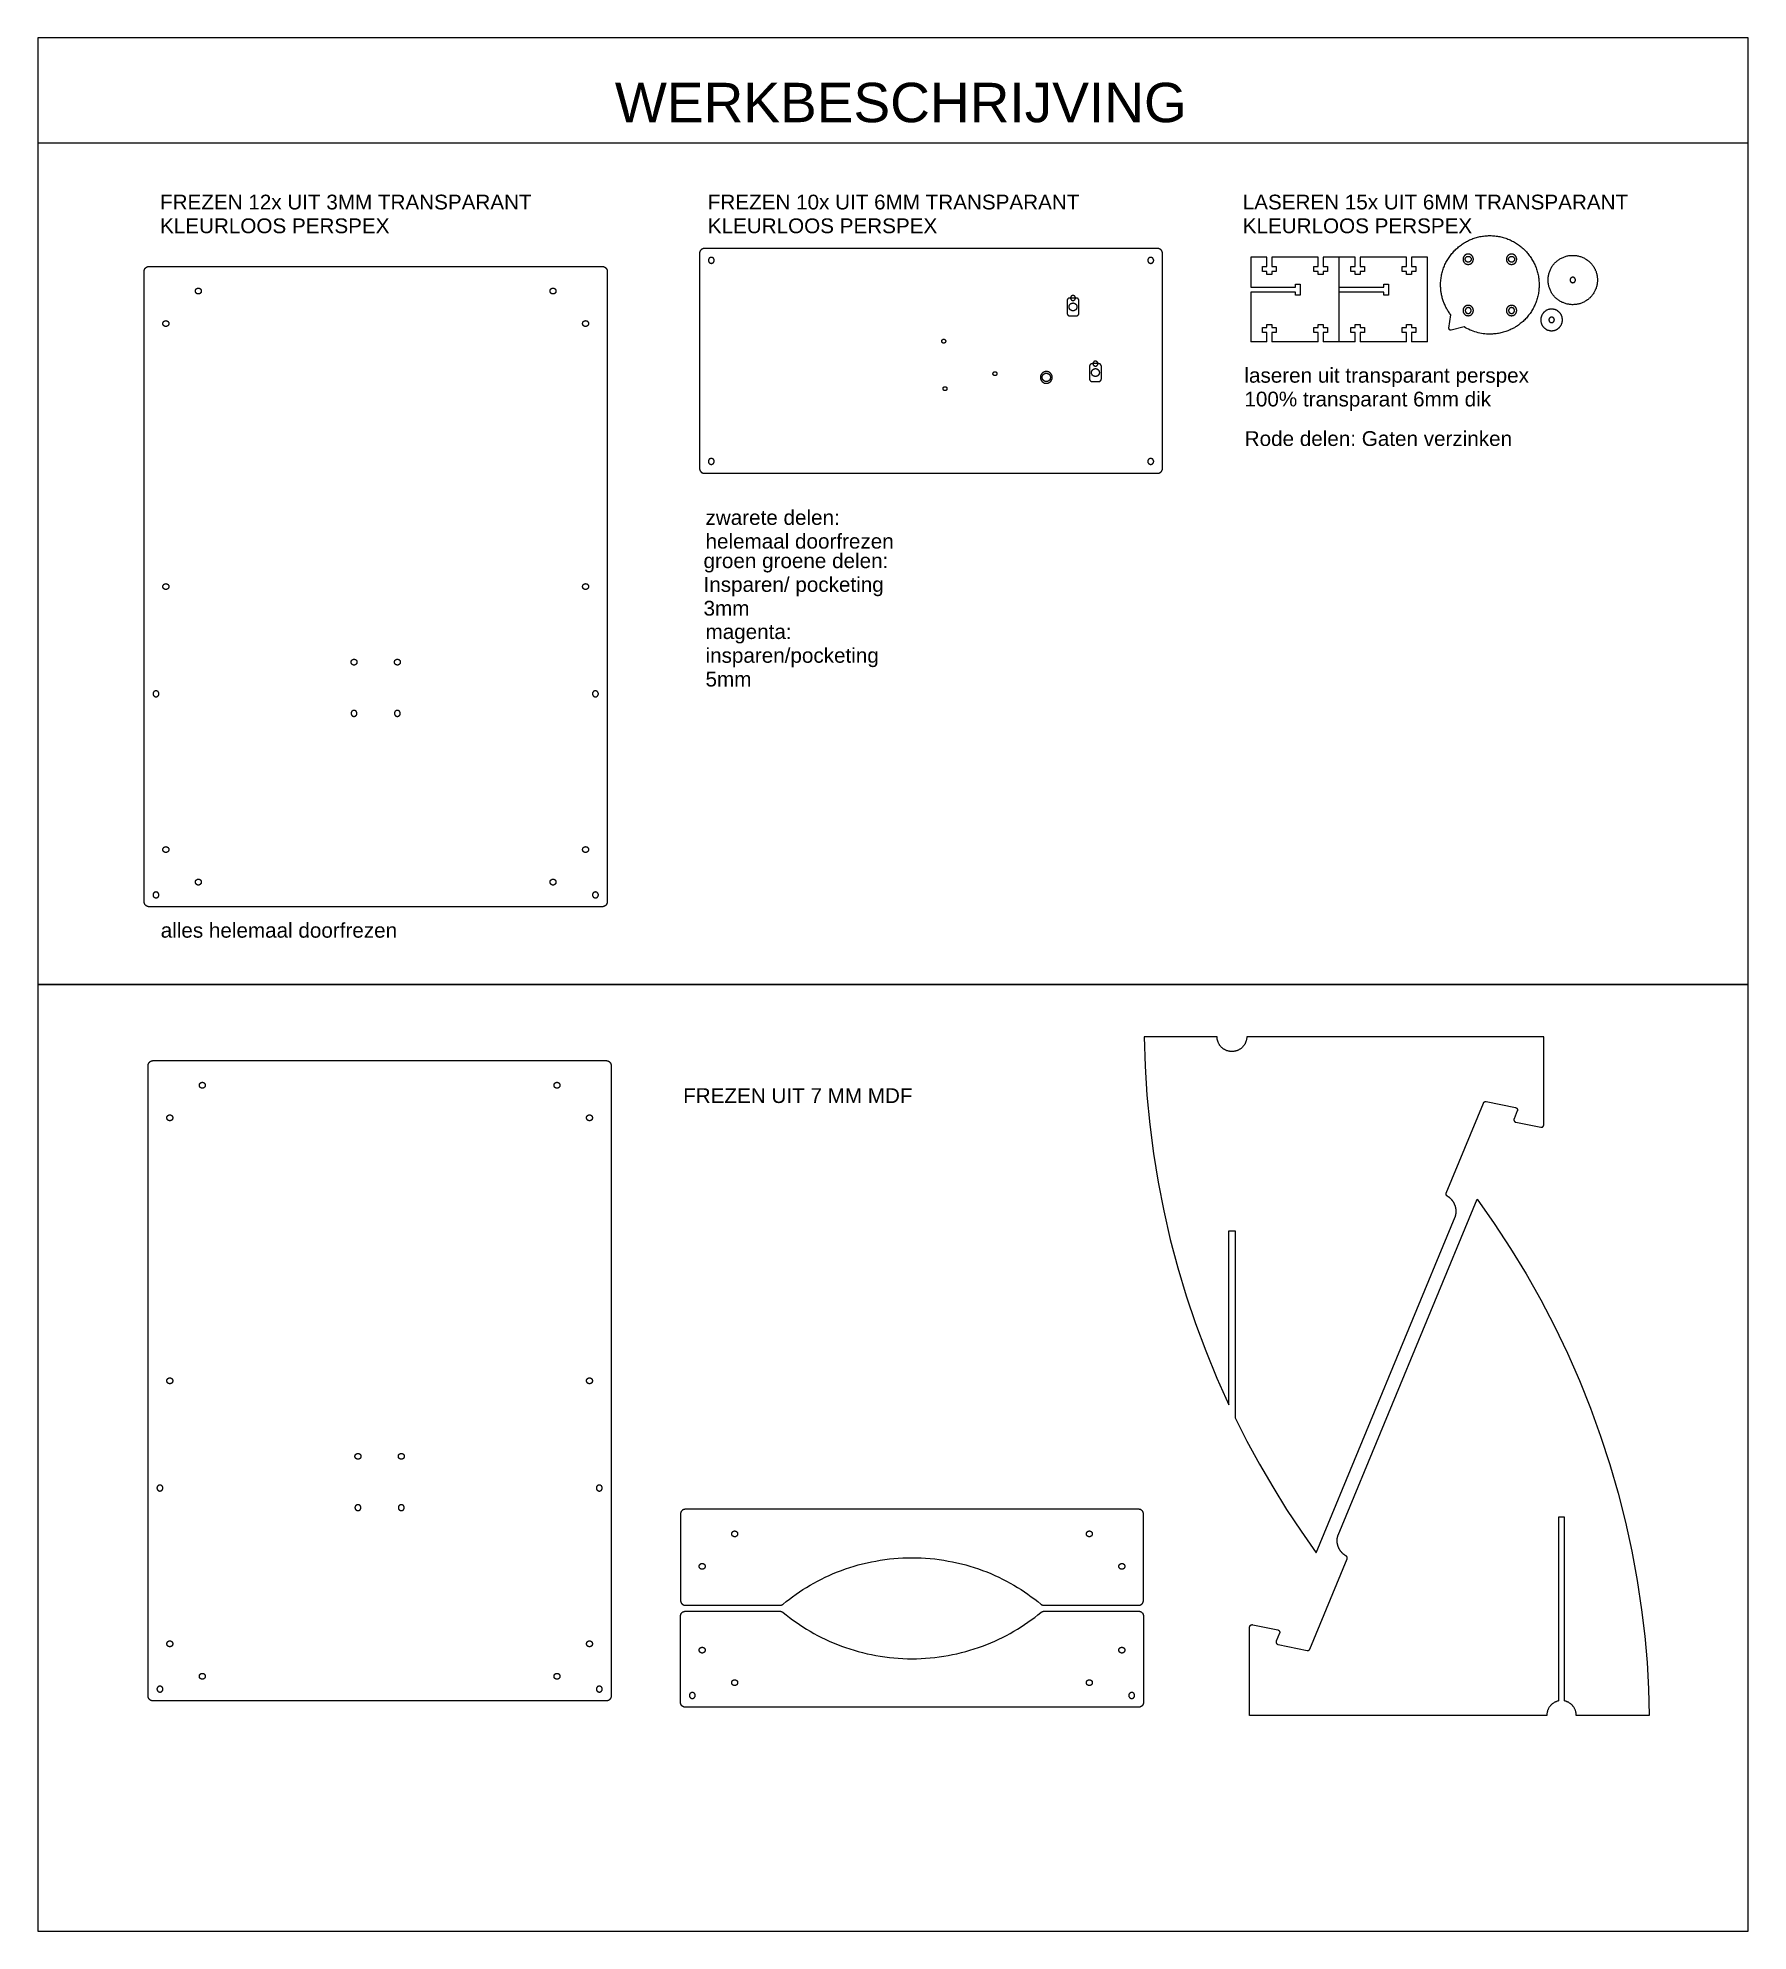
# Model space of a CAD drawing. Header units: millimetres. Extents: x 0 to 1736, y 0 to 1922.
import ezdxf

# ---------------------------------------------------------------- set-up
doc = ezdxf.new("R2010")
doc.units = ezdxf.units.MM
doc.header["$MEASUREMENT"] = 0
doc.layers.add('Default', color=18, linetype='Continuous', true_color=0x000000)
doc.layers.add('LAYER_01', color=1, linetype='Continuous', true_color=0xff0000)

msp = doc.modelspace()

# ---------------------------------------------------------------- texts
at = {"layer": 'Default', "color": 251, "true_color": 0x696969, "insert": (585.7, 1835.8), "char_height": 40, "width": 611.325, "attachment_point": 7, "line_spacing_factor": 0.963855}
msp.add_mtext('\\fArial;WERKBESCHRIJVING', dxfattribs=at)
at = {"layer": 'Default', "char_height": 15, "attachment_point": 7, "line_spacing_factor": 0.963855}
for s, insert, width in [('\\fArial;FREZEN 12x UIT 3MM TRANSPARANT \\PKLEURLOOS PERSPEX', (124, 1723.5), 386.928), ('\\fArial;FREZEN 10x UIT 6MM TRANSPARANT \\PKLEURLOOS PERSPEX', (680, 1723.5), 386.928), ('\\fArial;LASEREN 15x UIT 6MM TRANSPARANT \\PKLEURLOOS PERSPEX', (1223, 1723.5), 400.843), ('\\fArial;laseren uit transparant perspex\\P100% transparant 6mm dik', (1224.7, 1543.3), 300.181), ('\\fArial;\\Pzwarete delen:\\Phelemaal doorfrezen', (677.7, 1403.3), 202.861), ('\\fArial;alles helemaal doorfrezen', (124.7, 1008.3), 251.024), ('\\fArial;FREZEN UIT 7 MM MDF', (655, 840.5), 243.253)]:
    msp.add_mtext(s, dxfattribs=dict(at, insert=insert, width=width))
at = {"layer": 'Default', "color": 3, "true_color": 0x00ff00, "insert": (675.7, 1335.3), "char_height": 15, "width": 198.705, "attachment_point": 7, "line_spacing_factor": 0.963855}
msp.add_mtext('\\fArial;groen groene delen:\\PInsparen/ pocketing\\P3mm', dxfattribs=at)
at = {"layer": 'Default', "color": 6, "true_color": 0xff00ff, "insert": (677.7, 1263.3), "char_height": 15, "width": 187.229, "attachment_point": 7, "line_spacing_factor": 0.963855}
msp.add_mtext('\\fArial;magenta:\\Pinsparen/pocketing\\P5mm', dxfattribs=at)
at = {"layer": 'LAYER_01', "insert": (1225, 1507.5), "char_height": 15, "width": 281.295, "attachment_point": 7, "line_spacing_factor": 0.963855}
msp.add_mtext('\\fArial;Rode delen: Gaten verzinken', dxfattribs=at)

# ---------------------------------------------------------------- linework, layer by layer
at = {"layer": 'Default', "color": 251, "true_color": 0x696969}
for points in [[(0, 961), (1736, 961), (1736, 1922), (0, 1922)], [(0, 1815.4), (1736, 1815.4), (1736, 1922), (0, 1922)], [(0, 0), (1736, 0), (1736, 961), (0, 961)]]:
    msp.add_lwpolyline(points, close=True, dxfattribs=at)
at = {"layer": 'Default', "lineweight": 0}
msp.add_lwpolyline([(1523.9, 1671.2), (1523.8, 1669.9), (1523.8, 1668.6), (1523.7, 1667.4), (1523.6, 1666.1), (1523.5, 1664.9), (1523.3, 1663.6), (1523.1, 1662.4), (1522.8, 1661.1), (1522.6, 1659.9), (1522.3, 1658.7), (1522, 1657.5), (1521.6, 1656.4), (1521.2, 1655.2), (1520.8, 1654), (1520.4, 1652.9), (1519.9, 1651.8), (1519.4, 1650.7), (1518.9, 1649.6), (1518.4, 1648.5), (1517.8, 1647.4), (1517.2, 1646.3), (1516.6, 1645.3), (1516, 1644.3), (1515.3, 1643.3), (1514.6, 1642.3), (1513.9, 1641.3), (1513.2, 1640.4), (1512.4, 1639.4), (1511.6, 1638.5), (1510.9, 1637.6), (1510, 1636.7), (1509.2, 1635.9), (1508.3, 1635), (1507.5, 1634.2), (1506.6, 1633.4), (1505.6, 1632.6), (1504.7, 1631.9), (1503.8, 1631.2), (1502.8, 1630.4), (1501.8, 1629.8), (1500.8, 1629.1), (1499.8, 1628.5), (1498.7, 1627.8), (1497.7, 1627.3), (1496.6, 1626.7), (1495.5, 1626.2), (1494.4, 1625.6), (1493.3, 1625.1), (1492.2, 1624.7), (1491, 1624.3), (1489.9, 1623.8), (1488.7, 1623.5), (1487.5, 1623.1), (1486.3, 1622.8), (1485.1, 1622.5), (1483.9, 1622.2), (1482.7, 1622), (1481.5, 1621.8), (1480.2, 1621.6), (1479, 1621.5), (1477.7, 1621.4), (1476.4, 1621.3), (1475.1, 1621.2), (1473.9, 1621.2), (1472.1, 1621.2), (1470.4, 1621.3), (1468.7, 1621.5), (1466.9, 1621.7), (1465.2, 1622), (1463.5, 1622.3), (1461.9, 1622.7), (1460.2, 1623.1), (1458.6, 1623.6), (1456.9, 1624.2), (1455.3, 1624.8), (1453.7, 1625.4), (1452.2, 1626.2), (1450.6, 1626.9), (1449.1, 1627.8), (1447.6, 1628.7), (1447.6, 1628.7), (1434.5, 1625.3), (1434.5, 1625.3), (1434.4, 1625.3), (1434.4, 1625.3), (1434.3, 1625.3), (1434.3, 1625.3), (1434.2, 1625.3), (1434.2, 1625.3), (1434.1, 1625.3), (1434.1, 1625.3), (1434, 1625.3), (1433.9, 1625.3), (1433.9, 1625.3), (1433.8, 1625.3), (1433.8, 1625.3), (1433.7, 1625.3), (1433.7, 1625.3), (1433.6, 1625.3), (1433.6, 1625.3), (1433.5, 1625.4), (1433.5, 1625.4), (1433.4, 1625.4), (1433.4, 1625.4), (1433.3, 1625.4), (1433.3, 1625.5), (1433.2, 1625.5), (1433.2, 1625.5), (1433.1, 1625.6), (1433.1, 1625.6), (1433, 1625.6), (1433, 1625.7), (1433, 1625.7), (1432.9, 1625.7), (1432.9, 1625.8), (1432.8, 1625.8), (1432.8, 1625.8), (1432.8, 1625.9), (1432.7, 1625.9), (1432.7, 1626), (1432.7, 1626), (1432.6, 1626.1), (1432.6, 1626.1), (1432.6, 1626.1), (1432.5, 1626.2), (1432.5, 1626.2), (1432.5, 1626.3), (1432.5, 1626.3), (1432.4, 1626.4), (1432.4, 1626.4), (1432.4, 1626.5), (1432.4, 1626.5), (1432.4, 1626.6), (1432.4, 1626.7), (1432.4, 1626.7), (1432.3, 1626.8), (1432.3, 1626.8), (1432.3, 1626.9), (1432.3, 1626.9), (1432.3, 1627), (1432.3, 1627), (1432.3, 1627.1), (1432.3, 1627.1), (1432.3, 1627.2), (1432.3, 1627.3), (1432.3, 1627.3), (1432.3, 1627.3), (1434.2, 1640.7), (1433.6, 1641.5), (1433, 1642.4), (1432.4, 1643.2), (1431.8, 1644.1), (1431.3, 1645), (1430.8, 1645.8), (1430.2, 1646.7), (1429.8, 1647.6), (1429.3, 1648.5), (1428.8, 1649.4), (1428.4, 1650.4), (1428, 1651.3), (1427.6, 1652.2), (1427.2, 1653.2), (1426.8, 1654.1), (1426.5, 1655.1), (1426.2, 1656), (1425.9, 1657), (1425.6, 1658), (1425.4, 1659), (1425.1, 1660), (1424.9, 1661), (1424.7, 1662), (1424.5, 1663), (1424.4, 1664), (1424.2, 1665), (1424.1, 1666), (1424, 1667.1), (1424, 1668.1), (1423.9, 1669.1), (1423.9, 1670.2), (1423.9, 1671.2), (1423.9, 1672.5), (1423.9, 1673.8), (1424, 1675.1), (1424.1, 1676.3), (1424.3, 1677.6), (1424.4, 1678.8), (1424.6, 1680.1), (1424.9, 1681.3), (1425.1, 1682.5), (1425.4, 1683.7), (1425.8, 1684.9), (1426.1, 1686.1), (1426.5, 1687.2), (1426.9, 1688.4), (1427.3, 1689.5), (1427.8, 1690.7), (1428.3, 1691.8), (1428.8, 1692.9), (1429.3, 1694), (1429.9, 1695), (1430.5, 1696.1), (1431.1, 1697.1), (1431.7, 1698.1), (1432.4, 1699.1), (1433.1, 1700.1), (1433.8, 1701.1), (1434.5, 1702.1), (1435.3, 1703), (1436.1, 1703.9), (1436.9, 1704.8), (1437.7, 1705.7), (1438.5, 1706.6), (1439.4, 1707.4), (1440.3, 1708.2), (1441.2, 1709), (1442.1, 1709.8), (1443, 1710.5), (1444, 1711.3), (1444.9, 1712), (1445.9, 1712.7), (1446.9, 1713.3), (1447.9, 1714), (1449, 1714.6), (1450, 1715.2), (1451.1, 1715.7), (1452.2, 1716.3), (1453.3, 1716.8), (1454.4, 1717.3), (1455.5, 1717.7), (1456.7, 1718.2), (1457.8, 1718.6), (1459, 1719), (1460.2, 1719.3), (1461.4, 1719.6), (1462.6, 1719.9), (1463.8, 1720.2), (1465, 1720.4), (1466.3, 1720.6), (1467.5, 1720.8), (1468.8, 1721), (1470, 1721.1), (1471.3, 1721.1), (1472.6, 1721.2), (1473.9, 1721.2), (1475.1, 1721.2), (1476.4, 1721.1), (1477.7, 1721.1), (1479, 1721), (1480.2, 1720.8), (1481.5, 1720.6), (1482.7, 1720.4), (1483.9, 1720.2), (1485.1, 1719.9), (1486.3, 1719.6), (1487.5, 1719.3), (1488.7, 1719), (1489.9, 1718.6), (1491, 1718.2), (1492.2, 1717.7), (1493.3, 1717.3), (1494.4, 1716.8), (1495.5, 1716.3), (1496.6, 1715.7), (1497.7, 1715.2), (1498.7, 1714.6), (1499.8, 1714), (1500.8, 1713.3), (1501.8, 1712.7), (1502.8, 1712), (1503.8, 1711.3), (1504.7, 1710.5), (1505.6, 1709.8), (1506.6, 1709), (1507.5, 1708.2), (1508.3, 1707.4), (1509.2, 1706.6), (1510, 1705.7), (1510.9, 1704.8), (1511.6, 1703.9), (1512.4, 1703), (1513.2, 1702.1), (1513.9, 1701.1), (1514.6, 1700.1), (1515.3, 1699.1), (1516, 1698.1), (1516.6, 1697.1), (1517.2, 1696.1), (1517.8, 1695), (1518.4, 1694), (1518.9, 1692.9), (1519.4, 1691.8), (1519.9, 1690.7), (1520.4, 1689.5), (1520.8, 1688.4), (1521.2, 1687.2), (1521.6, 1686.1), (1522, 1684.9), (1522.3, 1683.7), (1522.6, 1682.5), (1522.8, 1681.3), (1523.1, 1680.1), (1523.3, 1678.8), (1523.5, 1677.6), (1523.6, 1676.3), (1523.7, 1675.1), (1523.8, 1673.8), (1523.8, 1672.5)], close=True, dxfattribs=at)
at = {"layer": 'Default'}
for points in [[(1136.6, 1708.1), (676.6, 1708.1), (676.4, 1708.1), (676.2, 1708.1), (676.1, 1708.1), (675.9, 1708.1), (675.7, 1708.1), (675.6, 1708), (675.4, 1708), (675.2, 1707.9), (675.1, 1707.9), (674.9, 1707.8), (674.7, 1707.8), (674.6, 1707.7), (674.4, 1707.6), (674.3, 1707.6), (674.1, 1707.5), (674, 1707.4), (673.8, 1707.3), (673.7, 1707.2), (673.6, 1707.1), (673.4, 1707), (673.3, 1706.9), (673.2, 1706.8), (673, 1706.7), (672.9, 1706.5), (672.8, 1706.4), (672.7, 1706.3), (672.6, 1706.2), (672.5, 1706), (672.4, 1705.9), (672.3, 1705.7), (672.2, 1705.6), (672.1, 1705.4), (672.1, 1705.3), (672, 1705.1), (671.9, 1705), (671.9, 1704.8), (671.8, 1704.6), (671.8, 1704.5), (671.7, 1704.3), (671.7, 1704.1), (671.7, 1704), (671.6, 1703.8), (671.6, 1703.6), (671.6, 1703.5), (671.6, 1703.3), (671.6, 1703.1), (671.6, 1485), (671.6, 1484.8), (671.6, 1484.7), (671.6, 1484.5), (671.6, 1484.3), (671.7, 1484.2), (671.7, 1484), (671.7, 1483.8), (671.8, 1483.7), (671.8, 1483.5), (671.9, 1483.3), (671.9, 1483.2), (672, 1483), (672.1, 1482.9), (672.1, 1482.7), (672.2, 1482.5), (672.3, 1482.4), (672.4, 1482.3), (672.5, 1482.1), (672.6, 1482), (672.7, 1481.8), (672.8, 1481.7), (672.9, 1481.6), (673, 1481.5), (673.2, 1481.3), (673.3, 1481.2), (673.4, 1481.1), (673.6, 1481), (673.7, 1480.9), (673.8, 1480.8), (674, 1480.7), (674.1, 1480.6), (674.3, 1480.6), (674.4, 1480.5), (674.6, 1480.4), (674.7, 1480.3), (674.9, 1480.3), (675.1, 1480.2), (675.2, 1480.2), (675.4, 1480.1), (675.6, 1480.1), (675.7, 1480.1), (675.9, 1480), (676.1, 1480), (676.2, 1480), (676.4, 1480), (676.6, 1480), (1136.6, 1480), (1136.8, 1480), (1136.9, 1480), (1137.1, 1480), (1137.3, 1480), (1137.4, 1480.1), (1137.6, 1480.1), (1137.8, 1480.1), (1137.9, 1480.2), (1138.1, 1480.2), (1138.3, 1480.3), (1138.4, 1480.3), (1138.6, 1480.4), (1138.7, 1480.5), (1138.9, 1480.6), (1139, 1480.6), (1139.2, 1480.7), (1139.3, 1480.8), (1139.5, 1480.9), (1139.6, 1481), (1139.7, 1481.1), (1139.9, 1481.2), (1140, 1481.3), (1140.1, 1481.5), (1140.2, 1481.6), (1140.4, 1481.7), (1140.5, 1481.8), (1140.6, 1482), (1140.7, 1482.1), (1140.8, 1482.3), (1140.9, 1482.4), (1140.9, 1482.5), (1141, 1482.7), (1141.1, 1482.9), (1141.2, 1483), (1141.2, 1483.2), (1141.3, 1483.3), (1141.3, 1483.5), (1141.4, 1483.7), (1141.4, 1483.8), (1141.5, 1484), (1141.5, 1484.2), (1141.5, 1484.3), (1141.6, 1484.5), (1141.6, 1484.7), (1141.6, 1484.8), (1141.6, 1485), (1141.6, 1703.1), (1141.6, 1703.3), (1141.6, 1703.5), (1141.6, 1703.6), (1141.5, 1703.8), (1141.5, 1704), (1141.5, 1704.1), (1141.4, 1704.3), (1141.4, 1704.5), (1141.3, 1704.6), (1141.3, 1704.8), (1141.2, 1705), (1141.2, 1705.1), (1141.1, 1705.3), (1141, 1705.4), (1140.9, 1705.6), (1140.9, 1705.7), (1140.8, 1705.9), (1140.7, 1706), (1140.6, 1706.2), (1140.5, 1706.3), (1140.4, 1706.4), (1140.2, 1706.5), (1140.1, 1706.7), (1140, 1706.8), (1139.9, 1706.9), (1139.7, 1707), (1139.6, 1707.1), (1139.5, 1707.2), (1139.3, 1707.3), (1139.2, 1707.4), (1139, 1707.5), (1138.9, 1707.6), (1138.7, 1707.6), (1138.6, 1707.7), (1138.4, 1707.8), (1138.3, 1707.8), (1138.1, 1707.9), (1137.9, 1707.9), (1137.8, 1708), (1137.6, 1708), (1137.4, 1708.1), (1137.3, 1708.1), (1137.1, 1708.1), (1136.9, 1708.1), (1136.8, 1708.1)], [(686.6, 1696.1), (686.6, 1696.2), (686.6, 1696.3), (686.6, 1696.4), (686.6, 1696.5), (686.5, 1696.6), (686.5, 1696.7), (686.5, 1696.9), (686.5, 1697), (686.4, 1697.1), (686.4, 1697.2), (686.4, 1697.2), (686.3, 1697.3), (686.3, 1697.4), (686.2, 1697.5), (686.2, 1697.6), (686.1, 1697.7), (686.1, 1697.8), (686, 1697.9), (686, 1698), (685.9, 1698), (685.8, 1698.1), (685.7, 1698.2), (685.7, 1698.3), (685.6, 1698.3), (685.5, 1698.4), (685.4, 1698.5), (685.4, 1698.5), (685.3, 1698.6), (685.2, 1698.7), (685.1, 1698.7), (685, 1698.8), (684.9, 1698.8), (684.8, 1698.9), (684.7, 1698.9), (684.6, 1698.9), (684.5, 1699), (684.4, 1699), (684.3, 1699), (684.2, 1699.1), (684.1, 1699.1), (684, 1699.1), (683.9, 1699.1), (683.8, 1699.1), (683.7, 1699.1), (683.6, 1699.1), (683.5, 1699.1), (683.4, 1699.1), (683.3, 1699.1), (683.2, 1699.1), (683.1, 1699.1), (683, 1699.1), (682.9, 1699), (682.8, 1699), (682.7, 1699), (682.6, 1699), (682.5, 1698.9), (682.4, 1698.9), (682.3, 1698.8), (682.2, 1698.8), (682.1, 1698.7), (682, 1698.7), (681.9, 1698.6), (681.8, 1698.6), (681.8, 1698.5), (681.7, 1698.5), (681.6, 1698.4), (681.5, 1698.3), (681.5, 1698.2), (681.4, 1698.2), (681.3, 1698.1), (681.2, 1698), (681.2, 1697.9), (681.1, 1697.8), (681.1, 1697.8), (681, 1697.7), (681, 1697.6), (680.9, 1697.5), (680.9, 1697.4), (680.8, 1697.3), (680.8, 1697.2), (680.7, 1697.1), (680.7, 1697), (680.7, 1696.9), (680.7, 1696.8), (680.6, 1696.7), (680.6, 1696.6), (680.6, 1696.5), (680.6, 1696.4), (680.6, 1696.3), (680.6, 1696.2), (680.6, 1696.1), (680.6, 1696), (680.6, 1695.9), (680.6, 1695.8), (680.6, 1695.7), (680.6, 1695.6), (680.7, 1695.5), (680.7, 1695.4), (680.7, 1695.3), (680.7, 1695.2), (680.8, 1695.1), (680.8, 1695), (680.9, 1694.9), (680.9, 1694.8), (681, 1694.7), (681, 1694.6), (681.1, 1694.5), (681.1, 1694.4), (681.2, 1694.3), (681.2, 1694.2), (681.3, 1694.2), (681.4, 1694.1), (681.5, 1694), (681.5, 1693.9), (681.6, 1693.9), (681.7, 1693.8), (681.8, 1693.7), (681.8, 1693.7), (681.9, 1693.6), (682, 1693.6), (682.1, 1693.5), (682.2, 1693.5), (682.3, 1693.4), (682.4, 1693.4), (682.5, 1693.3), (682.6, 1693.3), (682.7, 1693.3), (682.8, 1693.2), (682.9, 1693.2), (683, 1693.2), (683.1, 1693.2), (683.2, 1693.2), (683.3, 1693.1), (683.4, 1693.1), (683.5, 1693.1), (683.6, 1693.1), (683.7, 1693.1), (683.8, 1693.1), (683.9, 1693.1), (684, 1693.2), (684.1, 1693.2), (684.2, 1693.2), (684.3, 1693.2), (684.4, 1693.3), (684.5, 1693.3), (684.6, 1693.3), (684.7, 1693.4), (684.8, 1693.4), (684.9, 1693.4), (685, 1693.5), (685.1, 1693.5), (685.2, 1693.6), (685.3, 1693.7), (685.4, 1693.7), (685.4, 1693.8), (685.5, 1693.8), (685.6, 1693.9), (685.7, 1694), (685.7, 1694.1), (685.8, 1694.1), (685.9, 1694.2), (686, 1694.3), (686, 1694.4), (686.1, 1694.5), (686.1, 1694.5), (686.2, 1694.6), (686.2, 1694.7), (686.3, 1694.8), (686.3, 1694.9), (686.4, 1695), (686.4, 1695.1), (686.4, 1695.2), (686.5, 1695.3), (686.5, 1695.4), (686.5, 1695.5), (686.5, 1695.6), (686.6, 1695.7), (686.6, 1695.8), (686.6, 1695.9), (686.6, 1696)], [(1132.6, 1696.1), (1132.6, 1696.2), (1132.6, 1696.3), (1132.6, 1696.4), (1132.6, 1696.5), (1132.5, 1696.6), (1132.5, 1696.7), (1132.5, 1696.9), (1132.5, 1697), (1132.4, 1697.1), (1132.4, 1697.2), (1132.4, 1697.2), (1132.3, 1697.3), (1132.3, 1697.4), (1132.2, 1697.5), (1132.2, 1697.6), (1132.1, 1697.7), (1132.1, 1697.8), (1132, 1697.9), (1132, 1698), (1131.9, 1698), (1131.8, 1698.1), (1131.7, 1698.2), (1131.7, 1698.3), (1131.6, 1698.3), (1131.5, 1698.4), (1131.4, 1698.5), (1131.4, 1698.5), (1131.3, 1698.6), (1131.2, 1698.7), (1131.1, 1698.7), (1131, 1698.8), (1130.9, 1698.8), (1130.8, 1698.9), (1130.7, 1698.9), (1130.6, 1698.9), (1130.5, 1699), (1130.4, 1699), (1130.3, 1699), (1130.2, 1699.1), (1130.1, 1699.1), (1130, 1699.1), (1129.9, 1699.1), (1129.8, 1699.1), (1129.7, 1699.1), (1129.6, 1699.1), (1129.5, 1699.1), (1129.4, 1699.1), (1129.3, 1699.1), (1129.2, 1699.1), (1129.1, 1699.1), (1129, 1699.1), (1128.9, 1699), (1128.8, 1699), (1128.7, 1699), (1128.6, 1699), (1128.5, 1698.9), (1128.4, 1698.9), (1128.3, 1698.8), (1128.2, 1698.8), (1128.1, 1698.7), (1128, 1698.7), (1127.9, 1698.6), (1127.8, 1698.6), (1127.8, 1698.5), (1127.7, 1698.5), (1127.6, 1698.4), (1127.5, 1698.3), (1127.5, 1698.2), (1127.4, 1698.2), (1127.3, 1698.1), (1127.2, 1698), (1127.2, 1697.9), (1127.1, 1697.8), (1127.1, 1697.8), (1127, 1697.7), (1127, 1697.6), (1126.9, 1697.5), (1126.9, 1697.4), (1126.8, 1697.3), (1126.8, 1697.2), (1126.7, 1697.1), (1126.7, 1697), (1126.7, 1696.9), (1126.7, 1696.8), (1126.6, 1696.7), (1126.6, 1696.6), (1126.6, 1696.5), (1126.6, 1696.4), (1126.6, 1696.3), (1126.6, 1696.2), (1126.6, 1696.1), (1126.6, 1696), (1126.6, 1695.9), (1126.6, 1695.8), (1126.6, 1695.7), (1126.6, 1695.6), (1126.7, 1695.5), (1126.7, 1695.4), (1126.7, 1695.3), (1126.7, 1695.2), (1126.8, 1695.1), (1126.8, 1695), (1126.9, 1694.9), (1126.9, 1694.8), (1127, 1694.7), (1127, 1694.6), (1127.1, 1694.5), (1127.1, 1694.4), (1127.2, 1694.3), (1127.2, 1694.2), (1127.3, 1694.2), (1127.4, 1694.1), (1127.5, 1694), (1127.5, 1693.9), (1127.6, 1693.9), (1127.7, 1693.8), (1127.8, 1693.7), (1127.8, 1693.7), (1127.9, 1693.6), (1128, 1693.6), (1128.1, 1693.5), (1128.2, 1693.5), (1128.3, 1693.4), (1128.4, 1693.4), (1128.5, 1693.3), (1128.6, 1693.3), (1128.7, 1693.3), (1128.8, 1693.2), (1128.9, 1693.2), (1129, 1693.2), (1129.1, 1693.2), (1129.2, 1693.2), (1129.3, 1693.1), (1129.4, 1693.1), (1129.5, 1693.1), (1129.6, 1693.1), (1129.7, 1693.1), (1129.8, 1693.1), (1129.9, 1693.1), (1130, 1693.2), (1130.1, 1693.2), (1130.2, 1693.2), (1130.3, 1693.2), (1130.4, 1693.3), (1130.5, 1693.3), (1130.6, 1693.3), (1130.7, 1693.4), (1130.8, 1693.4), (1130.9, 1693.4), (1131, 1693.5), (1131.1, 1693.5), (1131.2, 1693.6), (1131.3, 1693.7), (1131.4, 1693.7), (1131.4, 1693.8), (1131.5, 1693.8), (1131.6, 1693.9), (1131.7, 1694), (1131.7, 1694.1), (1131.8, 1694.1), (1131.9, 1694.2), (1132, 1694.3), (1132, 1694.4), (1132.1, 1694.5), (1132.1, 1694.5), (1132.2, 1694.6), (1132.2, 1694.7), (1132.3, 1694.8), (1132.3, 1694.9), (1132.4, 1695), (1132.4, 1695.1), (1132.4, 1695.2), (1132.5, 1695.3), (1132.5, 1695.4), (1132.5, 1695.5), (1132.5, 1695.6), (1132.6, 1695.7), (1132.6, 1695.8), (1132.6, 1695.9), (1132.6, 1696)], [(1454.9, 1697.2), (1454.9, 1697.1), (1454.8, 1697), (1454.8, 1696.9), (1454.8, 1696.8), (1454.8, 1696.7), (1454.8, 1696.6), (1454.8, 1696.5), (1454.7, 1696.4), (1454.7, 1696.3), (1454.7, 1696.2), (1454.6, 1696.1), (1454.6, 1696), (1454.6, 1695.9), (1454.5, 1695.8), (1454.5, 1695.8), (1454.4, 1695.7), (1454.3, 1695.6), (1454.3, 1695.5), (1454.2, 1695.4), (1454.2, 1695.3), (1454.1, 1695.3), (1454, 1695.2), (1453.9, 1695.1), (1453.9, 1695), (1453.8, 1695), (1453.7, 1694.9), (1453.6, 1694.8), (1453.5, 1694.8), (1453.5, 1694.7), (1453.4, 1694.7), (1453.3, 1694.6), (1453.2, 1694.6), (1453.1, 1694.5), (1453, 1694.5), (1452.9, 1694.4), (1452.8, 1694.4), (1452.7, 1694.4), (1452.6, 1694.3), (1452.5, 1694.3), (1452.4, 1694.3), (1452.3, 1694.3), (1452.2, 1694.3), (1452.1, 1694.3), (1452, 1694.3), (1451.9, 1694.2), (1451.8, 1694.2), (1451.7, 1694.3), (1451.6, 1694.3), (1451.5, 1694.3), (1451.4, 1694.3), (1451.3, 1694.3), (1451.2, 1694.3), (1451.1, 1694.4), (1451, 1694.4), (1450.9, 1694.4), (1450.8, 1694.5), (1450.7, 1694.5), (1450.6, 1694.5), (1450.5, 1694.6), (1450.4, 1694.6), (1450.3, 1694.7), (1450.2, 1694.7), (1450.1, 1694.8), (1450, 1694.9), (1450, 1694.9), (1449.9, 1695), (1449.8, 1695.1), (1449.7, 1695.1), (1449.7, 1695.2), (1449.6, 1695.3), (1449.5, 1695.4), (1449.5, 1695.5), (1449.4, 1695.5), (1449.3, 1695.6), (1449.3, 1695.7), (1449.2, 1695.8), (1449.2, 1695.9), (1449.1, 1696), (1449.1, 1696.1), (1449.1, 1696.2), (1449, 1696.3), (1449, 1696.4), (1449, 1696.5), (1448.9, 1696.6), (1448.9, 1696.7), (1448.9, 1696.8), (1448.9, 1696.9), (1448.9, 1697), (1448.9, 1697.1), (1448.9, 1697.2), (1448.9, 1697.3), (1448.9, 1697.4), (1448.9, 1697.5), (1448.9, 1697.6), (1448.9, 1697.7), (1448.9, 1697.8), (1448.9, 1697.9), (1449, 1698), (1449, 1698.1), (1449, 1698.2), (1449.1, 1698.3), (1449.1, 1698.4), (1449.1, 1698.5), (1449.2, 1698.6), (1449.2, 1698.7), (1449.3, 1698.8), (1449.3, 1698.9), (1449.4, 1699), (1449.5, 1699), (1449.5, 1699.1), (1449.6, 1699.2), (1449.7, 1699.3), (1449.7, 1699.4), (1449.8, 1699.4), (1449.9, 1699.5), (1450, 1699.6), (1450, 1699.6), (1450.1, 1699.7), (1450.2, 1699.8), (1450.3, 1699.8), (1450.4, 1699.9), (1450.5, 1699.9), (1450.6, 1700), (1450.7, 1700), (1450.8, 1700), (1450.9, 1700.1), (1451, 1700.1), (1451.1, 1700.1), (1451.2, 1700.2), (1451.3, 1700.2), (1451.4, 1700.2), (1451.5, 1700.2), (1451.6, 1700.2), (1451.7, 1700.2), (1451.8, 1700.2), (1451.9, 1700.2), (1452, 1700.2), (1452.1, 1700.2), (1452.2, 1700.2), (1452.3, 1700.2), (1452.4, 1700.2), (1452.5, 1700.2), (1452.6, 1700.2), (1452.7, 1700.1), (1452.8, 1700.1), (1452.9, 1700.1), (1453, 1700), (1453.1, 1700), (1453.2, 1699.9), (1453.3, 1699.9), (1453.4, 1699.8), (1453.5, 1699.8), (1453.5, 1699.7), (1453.6, 1699.7), (1453.7, 1699.6), (1453.8, 1699.5), (1453.9, 1699.5), (1453.9, 1699.4), (1454, 1699.3), (1454.1, 1699.2), (1454.2, 1699.2), (1454.2, 1699.1), (1454.3, 1699), (1454.3, 1698.9), (1454.4, 1698.8), (1454.5, 1698.7), (1454.5, 1698.7), (1454.6, 1698.6), (1454.6, 1698.5), (1454.6, 1698.4), (1454.7, 1698.3), (1454.7, 1698.2), (1454.7, 1698.1), (1454.8, 1698), (1454.8, 1697.9), (1454.8, 1697.8), (1454.8, 1697.7), (1454.8, 1697.6), (1454.8, 1697.5), (1454.9, 1697.4)], [(1498.9, 1697.2), (1498.9, 1697.1), (1498.8, 1697), (1498.8, 1696.9), (1498.8, 1696.8), (1498.8, 1696.7), (1498.8, 1696.6), (1498.8, 1696.5), (1498.7, 1696.4), (1498.7, 1696.3), (1498.7, 1696.2), (1498.6, 1696.1), (1498.6, 1696), (1498.6, 1695.9), (1498.5, 1695.8), (1498.5, 1695.8), (1498.4, 1695.7), (1498.3, 1695.6), (1498.3, 1695.5), (1498.2, 1695.4), (1498.2, 1695.3), (1498.1, 1695.3), (1498, 1695.2), (1497.9, 1695.1), (1497.9, 1695), (1497.8, 1695), (1497.7, 1694.9), (1497.6, 1694.8), (1497.5, 1694.8), (1497.5, 1694.7), (1497.4, 1694.7), (1497.3, 1694.6), (1497.2, 1694.6), (1497.1, 1694.5), (1497, 1694.5), (1496.9, 1694.4), (1496.8, 1694.4), (1496.7, 1694.4), (1496.6, 1694.3), (1496.5, 1694.3), (1496.4, 1694.3), (1496.3, 1694.3), (1496.2, 1694.3), (1496.1, 1694.3), (1496, 1694.3), (1495.9, 1694.2), (1495.8, 1694.2), (1495.7, 1694.3), (1495.6, 1694.3), (1495.5, 1694.3), (1495.4, 1694.3), (1495.3, 1694.3), (1495.2, 1694.3), (1495.1, 1694.4), (1495, 1694.4), (1494.9, 1694.4), (1494.8, 1694.5), (1494.7, 1694.5), (1494.6, 1694.5), (1494.5, 1694.6), (1494.4, 1694.6), (1494.3, 1694.7), (1494.2, 1694.7), (1494.1, 1694.8), (1494, 1694.9), (1494, 1694.9), (1493.9, 1695), (1493.8, 1695.1), (1493.7, 1695.1), (1493.7, 1695.2), (1493.6, 1695.3), (1493.5, 1695.4), (1493.5, 1695.5), (1493.4, 1695.5), (1493.3, 1695.6), (1493.3, 1695.7), (1493.2, 1695.8), (1493.2, 1695.9), (1493.1, 1696), (1493.1, 1696.1), (1493.1, 1696.2), (1493, 1696.3), (1493, 1696.4), (1493, 1696.5), (1492.9, 1696.6), (1492.9, 1696.7), (1492.9, 1696.8), (1492.9, 1696.9), (1492.9, 1697), (1492.9, 1697.1), (1492.9, 1697.2), (1492.9, 1697.3), (1492.9, 1697.4), (1492.9, 1697.5), (1492.9, 1697.6), (1492.9, 1697.7), (1492.9, 1697.8), (1492.9, 1697.9), (1493, 1698), (1493, 1698.1), (1493, 1698.2), (1493.1, 1698.3), (1493.1, 1698.4), (1493.1, 1698.5), (1493.2, 1698.6), (1493.2, 1698.7), (1493.3, 1698.8), (1493.3, 1698.9), (1493.4, 1699), (1493.5, 1699), (1493.5, 1699.1), (1493.6, 1699.2), (1493.7, 1699.3), (1493.7, 1699.4), (1493.8, 1699.4), (1493.9, 1699.5), (1494, 1699.6), (1494, 1699.6), (1494.1, 1699.7), (1494.2, 1699.8), (1494.3, 1699.8), (1494.4, 1699.9), (1494.5, 1699.9), (1494.6, 1700), (1494.7, 1700), (1494.8, 1700), (1494.9, 1700.1), (1495, 1700.1), (1495.1, 1700.1), (1495.2, 1700.2), (1495.3, 1700.2), (1495.4, 1700.2), (1495.5, 1700.2), (1495.6, 1700.2), (1495.7, 1700.2), (1495.8, 1700.2), (1495.9, 1700.2), (1496, 1700.2), (1496.1, 1700.2), (1496.2, 1700.2), (1496.3, 1700.2), (1496.4, 1700.2), (1496.5, 1700.2), (1496.6, 1700.2), (1496.7, 1700.1), (1496.8, 1700.1), (1496.9, 1700.1), (1497, 1700), (1497.1, 1700), (1497.2, 1699.9), (1497.3, 1699.9), (1497.4, 1699.8), (1497.5, 1699.8), (1497.5, 1699.7), (1497.6, 1699.7), (1497.7, 1699.6), (1497.8, 1699.5), (1497.9, 1699.5), (1497.9, 1699.4), (1498, 1699.3), (1498.1, 1699.2), (1498.2, 1699.2), (1498.2, 1699.1), (1498.3, 1699), (1498.3, 1698.9), (1498.4, 1698.8), (1498.5, 1698.7), (1498.5, 1698.7), (1498.6, 1698.6), (1498.6, 1698.5), (1498.6, 1698.4), (1498.7, 1698.3), (1498.7, 1698.2), (1498.7, 1698.1), (1498.8, 1698), (1498.8, 1697.9), (1498.8, 1697.8), (1498.8, 1697.7), (1498.8, 1697.6), (1498.8, 1697.5), (1498.9, 1697.4)], [(1583.1, 1676.2), (1583, 1675.3), (1583, 1674.4), (1582.9, 1673.6), (1582.8, 1672.7), (1582.7, 1671.9), (1582.5, 1671), (1582.3, 1670.1), (1582.1, 1669.3), (1581.8, 1668.5), (1581.6, 1667.7), (1581.2, 1666.8), (1580.9, 1666), (1580.5, 1665.3), (1580.2, 1664.5), (1579.7, 1663.7), (1579.3, 1663), (1578.8, 1662.2), (1578.3, 1661.5), (1577.8, 1660.8), (1577.3, 1660.1), (1576.7, 1659.5), (1576.1, 1658.9), (1575.5, 1658.2), (1574.8, 1657.6), (1574.2, 1657.1), (1573.5, 1656.5), (1572.8, 1656), (1572.1, 1655.5), (1571.4, 1655), (1570.6, 1654.6), (1569.9, 1654.1), (1569.1, 1653.7), (1568.3, 1653.4), (1567.5, 1653), (1566.7, 1652.7), (1565.9, 1652.4), (1565.1, 1652.1), (1564.2, 1651.9), (1563.4, 1651.7), (1562.5, 1651.5), (1561.7, 1651.4), (1560.8, 1651.3), (1559.9, 1651.2), (1559.1, 1651.2), (1558.2, 1651.1), (1557.3, 1651.1), (1556.5, 1651.2), (1555.6, 1651.2), (1554.7, 1651.3), (1553.9, 1651.5), (1553, 1651.6), (1552.2, 1651.8), (1551.3, 1652), (1550.5, 1652.3), (1549.7, 1652.6), (1548.9, 1652.9), (1548.1, 1653.2), (1547.3, 1653.5), (1546.5, 1653.9), (1545.7, 1654.3), (1545, 1654.8), (1544.2, 1655.3), (1543.5, 1655.7), (1542.8, 1656.3), (1542.1, 1656.8), (1541.5, 1657.4), (1540.8, 1657.9), (1540.2, 1658.5), (1539.6, 1659.2), (1539, 1659.8), (1538.5, 1660.5), (1537.9, 1661.2), (1537.4, 1661.9), (1536.9, 1662.6), (1536.5, 1663.3), (1536.1, 1664.1), (1535.6, 1664.9), (1535.3, 1665.7), (1534.9, 1666.5), (1534.6, 1667.3), (1534.3, 1668.1), (1534, 1668.9), (1533.8, 1669.7), (1533.6, 1670.6), (1533.4, 1671.4), (1533.2, 1672.3), (1533.1, 1673.2), (1533, 1674), (1533, 1674.9), (1532.9, 1675.8), (1532.9, 1676.6), (1533, 1677.5), (1533, 1678.4), (1533.1, 1679.2), (1533.3, 1680.1), (1533.4, 1680.9), (1533.6, 1681.8), (1533.8, 1682.6), (1534, 1683.5), (1534.3, 1684.3), (1534.6, 1685.1), (1534.9, 1685.9), (1535.3, 1686.7), (1535.7, 1687.5), (1536.1, 1688.3), (1536.5, 1689), (1536.9, 1689.8), (1537.4, 1690.5), (1537.9, 1691.2), (1538.5, 1691.9), (1539, 1692.6), (1539.6, 1693.2), (1540.2, 1693.8), (1540.8, 1694.4), (1541.5, 1695), (1542.1, 1695.6), (1542.8, 1696.1), (1543.5, 1696.6), (1544.2, 1697.1), (1545, 1697.6), (1545.7, 1698), (1546.5, 1698.4), (1547.3, 1698.8), (1548.1, 1699.2), (1548.9, 1699.5), (1549.7, 1699.8), (1550.5, 1700.1), (1551.3, 1700.3), (1552.2, 1700.6), (1553, 1700.7), (1553.9, 1700.9), (1554.8, 1701), (1555.6, 1701.1), (1556.5, 1701.2), (1557.4, 1701.2), (1558.2, 1701.2), (1559.1, 1701.2), (1560, 1701.2), (1560.8, 1701.1), (1561.7, 1701), (1562.5, 1700.8), (1563.4, 1700.6), (1564.2, 1700.4), (1565.1, 1700.2), (1565.9, 1700), (1566.7, 1699.7), (1567.5, 1699.3), (1568.3, 1699), (1569.1, 1698.6), (1569.9, 1698.2), (1570.7, 1697.8), (1571.4, 1697.4), (1572.1, 1696.9), (1572.8, 1696.4), (1573.5, 1695.8), (1574.2, 1695.3), (1574.9, 1694.7), (1575.5, 1694.1), (1576.1, 1693.5), (1576.7, 1692.9), (1577.3, 1692.2), (1577.8, 1691.5), (1578.3, 1690.8), (1578.8, 1690.1), (1579.3, 1689.4), (1579.7, 1688.6), (1580.2, 1687.9), (1580.6, 1687.1), (1580.9, 1686.3), (1581.3, 1685.5), (1581.6, 1684.7), (1581.8, 1683.9), (1582.1, 1683), (1582.3, 1682.2), (1582.5, 1681.4), (1582.7, 1680.5), (1582.8, 1679.6), (1582.9, 1678.8), (1583, 1677.9), (1583, 1677)], [(577.9, 1685), (577.9, 1045), (577.9, 1044.8), (577.9, 1044.7), (577.9, 1044.6), (577.9, 1044.5), (577.9, 1044.4), (577.9, 1044.3), (577.9, 1044.2), (577.8, 1044), (577.8, 1043.9), (577.8, 1043.8), (577.8, 1043.7), (577.7, 1043.6), (577.7, 1043.5), (577.6, 1043.3), (577.6, 1043.2), (577.6, 1043.1), (577.5, 1043), (577.5, 1042.9), (577.4, 1042.8), (577.4, 1042.7), (577.3, 1042.5), (577.2, 1042.4), (577.2, 1042.3), (577.1, 1042.2), (577, 1042.1), (577, 1042), (576.9, 1041.9), (576.8, 1041.8), (576.7, 1041.7), (576.6, 1041.6), (576.5, 1041.5), (576.4, 1041.4), (576.4, 1041.3), (576.3, 1041.2), (576.2, 1041.2), (576.1, 1041.1), (576, 1041), (575.9, 1040.9), (575.8, 1040.8), (575.6, 1040.8), (575.5, 1040.7), (575.4, 1040.6), (575.3, 1040.6), (575.2, 1040.5), (575.1, 1040.5), (575, 1040.4), (574.9, 1040.4), (574.8, 1040.3), (574.6, 1040.3), (574.5, 1040.2), (574.4, 1040.2), (574.3, 1040.1), (574.2, 1040.1), (574.1, 1040.1), (573.9, 1040.1), (573.8, 1040), (573.7, 1040), (573.6, 1040), (573.5, 1040), (573.4, 1040), (573.2, 1040), (573.1, 1040), (573, 1040), (572.9, 1040), (112.9, 1040), (112.8, 1040), (112.7, 1040), (112.6, 1040), (112.5, 1040), (112.3, 1040), (112.2, 1040), (112.1, 1040), (112, 1040), (111.9, 1040.1), (111.8, 1040.1), (111.7, 1040.1), (111.5, 1040.1), (111.4, 1040.2), (111.3, 1040.2), (111.2, 1040.3), (111.1, 1040.3), (111, 1040.4), (110.8, 1040.4), (110.7, 1040.5), (110.6, 1040.5), (110.5, 1040.6), (110.4, 1040.6), (110.3, 1040.7), (110.2, 1040.8), (110.1, 1040.8), (110, 1040.9), (109.9, 1041), (109.8, 1041.1), (109.7, 1041.2), (109.6, 1041.2), (109.5, 1041.3), (109.4, 1041.4), (109.3, 1041.5), (109.2, 1041.6), (109.1, 1041.7), (109, 1041.8), (109, 1041.9), (108.9, 1042), (108.8, 1042.1), (108.7, 1042.2), (108.7, 1042.3), (108.6, 1042.4), (108.5, 1042.5), (108.5, 1042.7), (108.4, 1042.8), (108.4, 1042.9), (108.3, 1043), (108.3, 1043.1), (108.2, 1043.2), (108.2, 1043.3), (108.1, 1043.5), (108.1, 1043.6), (108.1, 1043.7), (108, 1043.8), (108, 1043.9), (108, 1044), (108, 1044.2), (108, 1044.3), (107.9, 1044.4), (107.9, 1044.5), (107.9, 1044.6), (107.9, 1044.7), (107.9, 1044.8), (107.9, 1045), (107.9, 1685), (107.9, 1685.1), (107.9, 1685.2), (107.9, 1685.3), (107.9, 1685.4), (107.9, 1685.5), (108, 1685.6), (108, 1685.7), (108, 1685.9), (108, 1686), (108, 1686.1), (108.1, 1686.2), (108.1, 1686.3), (108.1, 1686.4), (108.2, 1686.6), (108.2, 1686.7), (108.3, 1686.8), (108.3, 1686.9), (108.4, 1687), (108.4, 1687.1), (108.5, 1687.3), (108.5, 1687.4), (108.6, 1687.5), (108.7, 1687.6), (108.7, 1687.7), (108.8, 1687.8), (108.9, 1687.9), (109, 1688), (109, 1688.1), (109.1, 1688.2), (109.2, 1688.3), (109.3, 1688.4), (109.4, 1688.5), (109.5, 1688.6), (109.6, 1688.7), (109.7, 1688.8), (109.8, 1688.8), (109.9, 1688.9), (110, 1689), (110.1, 1689.1), (110.2, 1689.1), (110.3, 1689.2), (110.4, 1689.3), (110.5, 1689.3), (110.6, 1689.4), (110.7, 1689.5), (110.8, 1689.5), (111, 1689.6), (111.1, 1689.6), (111.2, 1689.6), (111.3, 1689.7), (111.4, 1689.7), (111.5, 1689.8), (111.7, 1689.8), (111.8, 1689.8), (111.9, 1689.8), (112, 1689.9), (112.1, 1689.9), (112.2, 1689.9), (112.3, 1689.9), (112.5, 1689.9), (112.6, 1689.9), (112.7, 1689.9), (112.8, 1690), (112.9, 1690), (572.9, 1690), (573, 1690), (573.1, 1689.9), (573.2, 1689.9), (573.4, 1689.9), (573.5, 1689.9), (573.6, 1689.9), (573.7, 1689.9), (573.8, 1689.9), (573.9, 1689.8), (574.1, 1689.8), (574.2, 1689.8), (574.3, 1689.8), (574.4, 1689.7), (574.5, 1689.7), (574.6, 1689.6), (574.8, 1689.6), (574.9, 1689.6), (575, 1689.5), (575.1, 1689.5), (575.2, 1689.4), (575.3, 1689.3), (575.4, 1689.3), (575.5, 1689.2), (575.6, 1689.1), (575.8, 1689.1), (575.9, 1689), (576, 1688.9), (576.1, 1688.8), (576.2, 1688.8), (576.3, 1688.7), (576.4, 1688.6), (576.4, 1688.5), (576.5, 1688.4), (576.6, 1688.3), (576.7, 1688.2), (576.8, 1688.1), (576.9, 1688), (577, 1687.9), (577, 1687.8), (577.1, 1687.7), (577.2, 1687.6), (577.2, 1687.5), (577.3, 1687.4), (577.4, 1687.3), (577.4, 1687.1), (577.5, 1687), (577.5, 1686.9), (577.6, 1686.8), (577.6, 1686.7), (577.6, 1686.6), (577.7, 1686.4), (577.7, 1686.3), (577.8, 1686.2), (577.8, 1686.1), (577.8, 1686), (577.8, 1685.9), (577.9, 1685.7), (577.9, 1685.6), (577.9, 1685.5), (577.9, 1685.4), (577.9, 1685.3), (577.9, 1685.2), (577.9, 1685.1)], [(1560.8, 1676.2), (1560.7, 1676.3), (1560.7, 1676.4), (1560.7, 1676.5), (1560.7, 1676.6), (1560.7, 1676.7), (1560.7, 1676.8), (1560.7, 1676.8), (1560.6, 1676.9), (1560.6, 1677), (1560.6, 1677.1), (1560.6, 1677.2), (1560.5, 1677.3), (1560.5, 1677.4), (1560.4, 1677.5), (1560.4, 1677.6), (1560.3, 1677.6), (1560.3, 1677.7), (1560.2, 1677.8), (1560.2, 1677.9), (1560.1, 1677.9), (1560.1, 1678), (1560, 1678.1), (1559.9, 1678.2), (1559.9, 1678.2), (1559.8, 1678.3), (1559.7, 1678.3), (1559.6, 1678.4), (1559.6, 1678.5), (1559.5, 1678.5), (1559.4, 1678.6), (1559.3, 1678.6), (1559.2, 1678.6), (1559.1, 1678.7), (1559, 1678.7), (1559, 1678.8), (1558.9, 1678.8), (1558.8, 1678.8), (1558.7, 1678.8), (1558.6, 1678.9), (1558.5, 1678.9), (1558.4, 1678.9), (1558.3, 1678.9), (1558.2, 1678.9), (1558.1, 1678.9), (1558, 1678.9), (1557.9, 1678.9), (1557.8, 1678.9), (1557.7, 1678.9), (1557.6, 1678.9), (1557.5, 1678.9), (1557.5, 1678.9), (1557.4, 1678.9), (1557.3, 1678.8), (1557.2, 1678.8), (1557.1, 1678.8), (1557, 1678.7), (1556.9, 1678.7), (1556.8, 1678.7), (1556.7, 1678.6), (1556.7, 1678.6), (1556.6, 1678.5), (1556.5, 1678.5), (1556.4, 1678.4), (1556.3, 1678.4), (1556.3, 1678.3), (1556.2, 1678.3), (1556.1, 1678.2), (1556, 1678.1), (1556, 1678.1), (1555.9, 1678), (1555.9, 1677.9), (1555.8, 1677.8), (1555.7, 1677.8), (1555.7, 1677.7), (1555.6, 1677.6), (1555.6, 1677.5), (1555.5, 1677.4), (1555.5, 1677.3), (1555.5, 1677.3), (1555.4, 1677.2), (1555.4, 1677.1), (1555.4, 1677), (1555.3, 1676.9), (1555.3, 1676.8), (1555.3, 1676.7), (1555.3, 1676.6), (1555.3, 1676.5), (1555.3, 1676.4), (1555.3, 1676.3), (1555.3, 1676.2), (1555.3, 1676.1), (1555.3, 1676), (1555.3, 1675.9), (1555.3, 1675.9), (1555.3, 1675.8), (1555.3, 1675.7), (1555.3, 1675.6), (1555.3, 1675.5), (1555.4, 1675.4), (1555.4, 1675.3), (1555.4, 1675.2), (1555.5, 1675.1), (1555.5, 1675), (1555.5, 1674.9), (1555.6, 1674.9), (1555.6, 1674.8), (1555.7, 1674.7), (1555.7, 1674.6), (1555.8, 1674.5), (1555.9, 1674.5), (1555.9, 1674.4), (1556, 1674.3), (1556, 1674.2), (1556.1, 1674.2), (1556.2, 1674.1), (1556.3, 1674.1), (1556.3, 1674), (1556.4, 1673.9), (1556.5, 1673.9), (1556.6, 1673.8), (1556.7, 1673.8), (1556.7, 1673.7), (1556.8, 1673.7), (1556.9, 1673.7), (1557, 1673.6), (1557.1, 1673.6), (1557.2, 1673.6), (1557.3, 1673.5), (1557.4, 1673.5), (1557.5, 1673.5), (1557.5, 1673.5), (1557.6, 1673.5), (1557.7, 1673.4), (1557.8, 1673.4), (1557.9, 1673.4), (1558, 1673.4), (1558.1, 1673.4), (1558.2, 1673.4), (1558.3, 1673.5), (1558.4, 1673.5), (1558.5, 1673.5), (1558.6, 1673.5), (1558.7, 1673.5), (1558.8, 1673.5), (1558.9, 1673.6), (1559, 1673.6), (1559, 1673.6), (1559.1, 1673.7), (1559.2, 1673.7), (1559.3, 1673.8), (1559.4, 1673.8), (1559.5, 1673.9), (1559.6, 1673.9), (1559.6, 1674), (1559.7, 1674), (1559.8, 1674.1), (1559.9, 1674.1), (1559.9, 1674.2), (1560, 1674.3), (1560.1, 1674.4), (1560.1, 1674.4), (1560.2, 1674.5), (1560.2, 1674.6), (1560.3, 1674.7), (1560.3, 1674.7), (1560.4, 1674.8), (1560.4, 1674.9), (1560.5, 1675), (1560.5, 1675.1), (1560.6, 1675.2), (1560.6, 1675.2), (1560.6, 1675.3), (1560.6, 1675.4), (1560.7, 1675.5), (1560.7, 1675.6), (1560.7, 1675.7), (1560.7, 1675.8), (1560.7, 1675.9), (1560.7, 1676), (1560.7, 1676.1)], [(162.9, 1668), (163, 1668), (163, 1668), (163.1, 1667.9), (163.2, 1667.9), (163.3, 1667.9), (163.3, 1667.9), (163.4, 1667.9), (163.5, 1667.9), (163.5, 1667.9), (163.6, 1667.9), (163.7, 1667.9), (163.7, 1667.8), (163.8, 1667.8), (163.9, 1667.8), (163.9, 1667.8), (164, 1667.7), (164.1, 1667.7), (164.2, 1667.7), (164.2, 1667.7), (164.3, 1667.6), (164.4, 1667.6), (164.4, 1667.5), (164.5, 1667.5), (164.6, 1667.5), (164.6, 1667.4), (164.7, 1667.4), (164.7, 1667.3), (164.8, 1667.3), (164.9, 1667.2), (164.9, 1667.2), (165, 1667.1), (165, 1667.1), (165.1, 1667), (165.1, 1667), (165.2, 1666.9), (165.2, 1666.8), (165.3, 1666.8), (165.3, 1666.7), (165.4, 1666.7), (165.4, 1666.6), (165.5, 1666.5), (165.5, 1666.5), (165.5, 1666.4), (165.6, 1666.3), (165.6, 1666.3), (165.6, 1666.2), (165.7, 1666.1), (165.7, 1666.1), (165.7, 1666), (165.8, 1665.9), (165.8, 1665.9), (165.8, 1665.8), (165.8, 1665.7), (165.8, 1665.6), (165.8, 1665.6), (165.9, 1665.5), (165.9, 1665.4), (165.9, 1665.4), (165.9, 1665.3), (165.9, 1665.2), (165.9, 1665.2), (165.9, 1665.1), (165.9, 1665), (165.9, 1665), (165.9, 1664.9), (165.9, 1664.8), (165.9, 1664.8), (165.9, 1664.7), (165.9, 1664.6), (165.9, 1664.5), (165.9, 1664.5), (165.9, 1664.4), (165.8, 1664.3), (165.8, 1664.3), (165.8, 1664.2), (165.8, 1664.1), (165.8, 1664.1), (165.8, 1664), (165.7, 1663.9), (165.7, 1663.9), (165.7, 1663.8), (165.6, 1663.7), (165.6, 1663.6), (165.6, 1663.6), (165.5, 1663.5), (165.5, 1663.4), (165.5, 1663.4), (165.4, 1663.3), (165.4, 1663.2), (165.3, 1663.2), (165.3, 1663.1), (165.2, 1663.1), (165.2, 1663), (165.1, 1662.9), (165.1, 1662.9), (165, 1662.8), (165, 1662.8), (164.9, 1662.7), (164.9, 1662.7), (164.8, 1662.6), (164.7, 1662.6), (164.7, 1662.5), (164.6, 1662.5), (164.6, 1662.4), (164.5, 1662.4), (164.4, 1662.4), (164.4, 1662.3), (164.3, 1662.3), (164.2, 1662.3), (164.2, 1662.2), (164.1, 1662.2), (164, 1662.2), (163.9, 1662.1), (163.9, 1662.1), (163.8, 1662.1), (163.7, 1662.1), (163.7, 1662.1), (163.6, 1662), (163.5, 1662), (163.5, 1662), (163.4, 1662), (163.3, 1662), (163.3, 1662), (163.2, 1662), (163.1, 1662), (163, 1662), (163, 1662), (162.9, 1662), (162.8, 1662), (162.8, 1662), (162.7, 1662), (162.6, 1662), (162.6, 1662), (162.5, 1662), (162.4, 1662), (162.4, 1662), (162.3, 1662), (162.2, 1662), (162.2, 1662.1), (162.1, 1662.1), (162, 1662.1), (161.9, 1662.1), (161.9, 1662.1), (161.8, 1662.2), (161.7, 1662.2), (161.7, 1662.2), (161.6, 1662.3), (161.5, 1662.3), (161.5, 1662.3), (161.4, 1662.4), (161.3, 1662.4), (161.3, 1662.4), (161.2, 1662.5), (161.1, 1662.5), (161.1, 1662.6), (161, 1662.6), (161, 1662.7), (160.9, 1662.7), (160.8, 1662.8), (160.8, 1662.8), (160.7, 1662.9), (160.7, 1662.9), (160.6, 1663), (160.6, 1663.1), (160.5, 1663.1), (160.5, 1663.2), (160.4, 1663.2), (160.4, 1663.3), (160.4, 1663.4), (160.3, 1663.4), (160.3, 1663.5), (160.2, 1663.6), (160.2, 1663.6), (160.2, 1663.7), (160.2, 1663.8), (160.1, 1663.9), (160.1, 1663.9), (160.1, 1664), (160.1, 1664.1), (160, 1664.1), (160, 1664.2), (160, 1664.3), (160, 1664.3), (160, 1664.4), (160, 1664.5), (159.9, 1664.5), (159.9, 1664.6), (159.9, 1664.7), (159.9, 1664.8), (159.9, 1664.8), (159.9, 1664.9), (159.9, 1665), (159.9, 1665), (159.9, 1665.1), (159.9, 1665.2), (159.9, 1665.2), (159.9, 1665.3), (159.9, 1665.4), (160, 1665.4), (160, 1665.5), (160, 1665.6), (160, 1665.6), (160, 1665.7), (160, 1665.8), (160.1, 1665.9), (160.1, 1665.9), (160.1, 1666), (160.1, 1666.1), (160.2, 1666.1), (160.2, 1666.2), (160.2, 1666.3), (160.2, 1666.3), (160.3, 1666.4), (160.3, 1666.5), (160.4, 1666.5), (160.4, 1666.6), (160.4, 1666.7), (160.5, 1666.7), (160.5, 1666.8), (160.6, 1666.8), (160.6, 1666.9), (160.7, 1667), (160.7, 1667), (160.8, 1667.1), (160.8, 1667.1), (160.9, 1667.2), (161, 1667.2), (161, 1667.3), (161.1, 1667.3), (161.1, 1667.4), (161.2, 1667.4), (161.3, 1667.5), (161.3, 1667.5), (161.4, 1667.5), (161.5, 1667.6), (161.5, 1667.6), (161.6, 1667.7), (161.7, 1667.7), (161.7, 1667.7), (161.8, 1667.7), (161.9, 1667.8), (161.9, 1667.8), (162, 1667.8), (162.1, 1667.8), (162.2, 1667.9), (162.2, 1667.9), (162.3, 1667.9), (162.4, 1667.9), (162.4, 1667.9), (162.5, 1667.9), (162.6, 1667.9), (162.6, 1667.9), (162.7, 1667.9), (162.8, 1668), (162.8, 1668)], [(522.9, 1668), (523, 1668), (523, 1668), (523.1, 1667.9), (523.2, 1667.9), (523.3, 1667.9), (523.3, 1667.9), (523.4, 1667.9), (523.5, 1667.9), (523.5, 1667.9), (523.6, 1667.9), (523.7, 1667.9), (523.7, 1667.8), (523.8, 1667.8), (523.9, 1667.8), (523.9, 1667.8), (524, 1667.7), (524.1, 1667.7), (524.2, 1667.7), (524.2, 1667.7), (524.3, 1667.6), (524.4, 1667.6), (524.4, 1667.5), (524.5, 1667.5), (524.6, 1667.5), (524.6, 1667.4), (524.7, 1667.4), (524.7, 1667.3), (524.8, 1667.3), (524.9, 1667.2), (524.9, 1667.2), (525, 1667.1), (525, 1667.1), (525.1, 1667), (525.1, 1667), (525.2, 1666.9), (525.2, 1666.8), (525.3, 1666.8), (525.3, 1666.7), (525.4, 1666.7), (525.4, 1666.6), (525.5, 1666.5), (525.5, 1666.5), (525.5, 1666.4), (525.6, 1666.3), (525.6, 1666.3), (525.6, 1666.2), (525.7, 1666.1), (525.7, 1666.1), (525.7, 1666), (525.8, 1665.9), (525.8, 1665.9), (525.8, 1665.8), (525.8, 1665.7), (525.8, 1665.6), (525.8, 1665.6), (525.9, 1665.5), (525.9, 1665.4), (525.9, 1665.4), (525.9, 1665.3), (525.9, 1665.2), (525.9, 1665.2), (525.9, 1665.1), (525.9, 1665), (525.9, 1665), (525.9, 1664.9), (525.9, 1664.8), (525.9, 1664.8), (525.9, 1664.7), (525.9, 1664.6), (525.9, 1664.5), (525.9, 1664.5), (525.9, 1664.4), (525.8, 1664.3), (525.8, 1664.3), (525.8, 1664.2), (525.8, 1664.1), (525.8, 1664.1), (525.8, 1664), (525.7, 1663.9), (525.7, 1663.9), (525.7, 1663.8), (525.6, 1663.7), (525.6, 1663.6), (525.6, 1663.6), (525.5, 1663.5), (525.5, 1663.4), (525.5, 1663.4), (525.4, 1663.3), (525.4, 1663.2), (525.3, 1663.2), (525.3, 1663.1), (525.2, 1663.1), (525.2, 1663), (525.1, 1662.9), (525.1, 1662.9), (525, 1662.8), (525, 1662.8), (524.9, 1662.7), (524.9, 1662.7), (524.8, 1662.6), (524.7, 1662.6), (524.7, 1662.5), (524.6, 1662.5), (524.6, 1662.4), (524.5, 1662.4), (524.4, 1662.4), (524.4, 1662.3), (524.3, 1662.3), (524.2, 1662.3), (524.2, 1662.2), (524.1, 1662.2), (524, 1662.2), (523.9, 1662.1), (523.9, 1662.1), (523.8, 1662.1), (523.7, 1662.1), (523.7, 1662.1), (523.6, 1662), (523.5, 1662), (523.5, 1662), (523.4, 1662), (523.3, 1662), (523.3, 1662), (523.2, 1662), (523.1, 1662), (523, 1662), (523, 1662), (522.9, 1662), (522.8, 1662), (522.8, 1662), (522.7, 1662), (522.6, 1662), (522.6, 1662), (522.5, 1662), (522.4, 1662), (522.4, 1662), (522.3, 1662), (522.2, 1662), (522.2, 1662.1), (522.1, 1662.1), (522, 1662.1), (521.9, 1662.1), (521.9, 1662.1), (521.8, 1662.2), (521.7, 1662.2), (521.7, 1662.2), (521.6, 1662.3), (521.5, 1662.3), (521.5, 1662.3), (521.4, 1662.4), (521.3, 1662.4), (521.3, 1662.4), (521.2, 1662.5), (521.1, 1662.5), (521.1, 1662.6), (521, 1662.6), (521, 1662.7), (520.9, 1662.7), (520.8, 1662.8), (520.8, 1662.8), (520.7, 1662.9), (520.7, 1662.9), (520.6, 1663), (520.6, 1663.1), (520.5, 1663.1), (520.5, 1663.2), (520.4, 1663.2), (520.4, 1663.3), (520.4, 1663.4), (520.3, 1663.4), (520.3, 1663.5), (520.2, 1663.6), (520.2, 1663.6), (520.2, 1663.7), (520.2, 1663.8), (520.1, 1663.9), (520.1, 1663.9), (520.1, 1664), (520.1, 1664.1), (520, 1664.1), (520, 1664.2), (520, 1664.3), (520, 1664.3), (520, 1664.4), (520, 1664.5), (519.9, 1664.5), (519.9, 1664.6), (519.9, 1664.7), (519.9, 1664.8), (519.9, 1664.8), (519.9, 1664.9), (519.9, 1665), (519.9, 1665), (519.9, 1665.1), (519.9, 1665.2), (519.9, 1665.2), (519.9, 1665.3), (519.9, 1665.4), (520, 1665.4), (520, 1665.5), (520, 1665.6), (520, 1665.6), (520, 1665.7), (520, 1665.8), (520.1, 1665.9), (520.1, 1665.9), (520.1, 1666), (520.1, 1666.1), (520.2, 1666.1), (520.2, 1666.2), (520.2, 1666.3), (520.2, 1666.3), (520.3, 1666.4), (520.3, 1666.5), (520.4, 1666.5), (520.4, 1666.6), (520.4, 1666.7), (520.5, 1666.7), (520.5, 1666.8), (520.6, 1666.8), (520.6, 1666.9), (520.7, 1667), (520.7, 1667), (520.8, 1667.1), (520.8, 1667.1), (520.9, 1667.2), (521, 1667.2), (521, 1667.3), (521.1, 1667.3), (521.1, 1667.4), (521.2, 1667.4), (521.3, 1667.5), (521.3, 1667.5), (521.4, 1667.5), (521.5, 1667.6), (521.5, 1667.6), (521.6, 1667.7), (521.7, 1667.7), (521.7, 1667.7), (521.8, 1667.7), (521.9, 1667.8), (521.9, 1667.8), (522, 1667.8), (522.1, 1667.8), (522.2, 1667.9), (522.2, 1667.9), (522.3, 1667.9), (522.4, 1667.9), (522.4, 1667.9), (522.5, 1667.9), (522.6, 1667.9), (522.6, 1667.9), (522.7, 1667.9), (522.8, 1668), (522.8, 1668)], [(129.9, 1635), (130, 1635), (130, 1635), (130.1, 1634.9), (130.2, 1634.9), (130.3, 1634.9), (130.3, 1634.9), (130.4, 1634.9), (130.5, 1634.9), (130.5, 1634.9), (130.6, 1634.9), (130.7, 1634.9), (130.7, 1634.8), (130.8, 1634.8), (130.9, 1634.8), (130.9, 1634.8), (131, 1634.7), (131.1, 1634.7), (131.2, 1634.7), (131.2, 1634.7), (131.3, 1634.6), (131.4, 1634.6), (131.4, 1634.5), (131.5, 1634.5), (131.6, 1634.5), (131.6, 1634.4), (131.7, 1634.4), (131.7, 1634.3), (131.8, 1634.3), (131.9, 1634.2), (131.9, 1634.2), (132, 1634.1), (132, 1634.1), (132.1, 1634), (132.1, 1634), (132.2, 1633.9), (132.2, 1633.8), (132.3, 1633.8), (132.3, 1633.7), (132.4, 1633.7), (132.4, 1633.6), (132.5, 1633.5), (132.5, 1633.5), (132.5, 1633.4), (132.6, 1633.3), (132.6, 1633.3), (132.6, 1633.2), (132.7, 1633.1), (132.7, 1633.1), (132.7, 1633), (132.8, 1632.9), (132.8, 1632.8), (132.8, 1632.8), (132.8, 1632.7), (132.8, 1632.6), (132.8, 1632.6), (132.9, 1632.5), (132.9, 1632.4), (132.9, 1632.4), (132.9, 1632.3), (132.9, 1632.2), (132.9, 1632.2), (132.9, 1632.1), (132.9, 1632), (132.9, 1632), (132.9, 1631.9), (132.9, 1631.8), (132.9, 1631.8), (132.9, 1631.7), (132.9, 1631.6), (132.9, 1631.5), (132.9, 1631.5), (132.9, 1631.4), (132.8, 1631.3), (132.8, 1631.3), (132.8, 1631.2), (132.8, 1631.1), (132.8, 1631.1), (132.8, 1631), (132.7, 1630.9), (132.7, 1630.9), (132.7, 1630.8), (132.6, 1630.7), (132.6, 1630.6), (132.6, 1630.6), (132.5, 1630.5), (132.5, 1630.4), (132.5, 1630.4), (132.4, 1630.3), (132.4, 1630.2), (132.3, 1630.2), (132.3, 1630.1), (132.2, 1630.1), (132.2, 1630), (132.1, 1629.9), (132.1, 1629.9), (132, 1629.8), (132, 1629.8), (131.9, 1629.7), (131.9, 1629.7), (131.8, 1629.6), (131.7, 1629.6), (131.7, 1629.5), (131.6, 1629.5), (131.6, 1629.4), (131.5, 1629.4), (131.4, 1629.4), (131.4, 1629.3), (131.3, 1629.3), (131.2, 1629.3), (131.2, 1629.2), (131.1, 1629.2), (131, 1629.2), (130.9, 1629.1), (130.9, 1629.1), (130.8, 1629.1), (130.7, 1629.1), (130.7, 1629.1), (130.6, 1629), (130.5, 1629), (130.5, 1629), (130.4, 1629), (130.3, 1629), (130.3, 1629), (130.2, 1629), (130.1, 1629), (130, 1629), (130, 1629), (129.9, 1629), (129.8, 1629), (129.8, 1629), (129.7, 1629), (129.6, 1629), (129.6, 1629), (129.5, 1629), (129.4, 1629), (129.4, 1629), (129.3, 1629), (129.2, 1629), (129.2, 1629.1), (129.1, 1629.1), (129, 1629.1), (128.9, 1629.1), (128.9, 1629.1), (128.8, 1629.2), (128.7, 1629.2), (128.7, 1629.2), (128.6, 1629.3), (128.5, 1629.3), (128.5, 1629.3), (128.4, 1629.4), (128.3, 1629.4), (128.3, 1629.4), (128.2, 1629.5), (128.1, 1629.5), (128.1, 1629.6), (128, 1629.6), (128, 1629.7), (127.9, 1629.7), (127.8, 1629.8), (127.8, 1629.8), (127.7, 1629.9), (127.7, 1629.9), (127.6, 1630), (127.6, 1630.1), (127.5, 1630.1), (127.5, 1630.2), (127.4, 1630.2), (127.4, 1630.3), (127.4, 1630.4), (127.3, 1630.4), (127.3, 1630.5), (127.2, 1630.6), (127.2, 1630.6), (127.2, 1630.7), (127.2, 1630.8), (127.1, 1630.9), (127.1, 1630.9), (127.1, 1631), (127.1, 1631.1), (127, 1631.1), (127, 1631.2), (127, 1631.3), (127, 1631.3), (127, 1631.4), (127, 1631.5), (126.9, 1631.5), (126.9, 1631.6), (126.9, 1631.7), (126.9, 1631.8), (126.9, 1631.8), (126.9, 1631.9), (126.9, 1632), (126.9, 1632), (126.9, 1632.1), (126.9, 1632.2), (126.9, 1632.2), (126.9, 1632.3), (126.9, 1632.4), (127, 1632.4), (127, 1632.5), (127, 1632.6), (127, 1632.6), (127, 1632.7), (127, 1632.8), (127.1, 1632.8), (127.1, 1632.9), (127.1, 1633), (127.1, 1633.1), (127.2, 1633.1), (127.2, 1633.2), (127.2, 1633.3), (127.2, 1633.3), (127.3, 1633.4), (127.3, 1633.5), (127.4, 1633.5), (127.4, 1633.6), (127.4, 1633.7), (127.5, 1633.7), (127.5, 1633.8), (127.6, 1633.8), (127.6, 1633.9), (127.7, 1634), (127.7, 1634), (127.8, 1634.1), (127.8, 1634.1), (127.9, 1634.2), (128, 1634.2), (128, 1634.3), (128.1, 1634.3), (128.1, 1634.4), (128.2, 1634.4), (128.3, 1634.5), (128.3, 1634.5), (128.4, 1634.5), (128.5, 1634.6), (128.5, 1634.6), (128.6, 1634.7), (128.7, 1634.7), (128.7, 1634.7), (128.8, 1634.7), (128.9, 1634.8), (128.9, 1634.8), (129, 1634.8), (129.1, 1634.8), (129.2, 1634.9), (129.2, 1634.9), (129.3, 1634.9), (129.4, 1634.9), (129.4, 1634.9), (129.5, 1634.9), (129.6, 1634.9), (129.6, 1634.9), (129.7, 1634.9), (129.8, 1635), (129.8, 1635)], [(555.9, 1635), (556, 1635), (556, 1635), (556.1, 1634.9), (556.2, 1634.9), (556.3, 1634.9), (556.3, 1634.9), (556.4, 1634.9), (556.5, 1634.9), (556.5, 1634.9), (556.6, 1634.9), (556.7, 1634.9), (556.7, 1634.8), (556.8, 1634.8), (556.9, 1634.8), (556.9, 1634.8), (557, 1634.7), (557.1, 1634.7), (557.2, 1634.7), (557.2, 1634.7), (557.3, 1634.6), (557.4, 1634.6), (557.4, 1634.5), (557.5, 1634.5), (557.6, 1634.5), (557.6, 1634.4), (557.7, 1634.4), (557.7, 1634.3), (557.8, 1634.3), (557.9, 1634.2), (557.9, 1634.2), (558, 1634.1), (558, 1634.1), (558.1, 1634), (558.1, 1634), (558.2, 1633.9), (558.2, 1633.8), (558.3, 1633.8), (558.3, 1633.7), (558.4, 1633.7), (558.4, 1633.6), (558.5, 1633.5), (558.5, 1633.5), (558.5, 1633.4), (558.6, 1633.3), (558.6, 1633.3), (558.6, 1633.2), (558.7, 1633.1), (558.7, 1633.1), (558.7, 1633), (558.8, 1632.9), (558.8, 1632.8), (558.8, 1632.8), (558.8, 1632.7), (558.8, 1632.6), (558.8, 1632.6), (558.9, 1632.5), (558.9, 1632.4), (558.9, 1632.4), (558.9, 1632.3), (558.9, 1632.2), (558.9, 1632.2), (558.9, 1632.1), (558.9, 1632), (558.9, 1632), (558.9, 1631.9), (558.9, 1631.8), (558.9, 1631.8), (558.9, 1631.7), (558.9, 1631.6), (558.9, 1631.5), (558.9, 1631.5), (558.9, 1631.4), (558.8, 1631.3), (558.8, 1631.3), (558.8, 1631.2), (558.8, 1631.1), (558.8, 1631.1), (558.8, 1631), (558.7, 1630.9), (558.7, 1630.9), (558.7, 1630.8), (558.6, 1630.7), (558.6, 1630.6), (558.6, 1630.6), (558.5, 1630.5), (558.5, 1630.4), (558.5, 1630.4), (558.4, 1630.3), (558.4, 1630.2), (558.3, 1630.2), (558.3, 1630.1), (558.2, 1630.1), (558.2, 1630), (558.1, 1629.9), (558.1, 1629.9), (558, 1629.8), (558, 1629.8), (557.9, 1629.7), (557.9, 1629.7), (557.8, 1629.6), (557.7, 1629.6), (557.7, 1629.5), (557.6, 1629.5), (557.6, 1629.4), (557.5, 1629.4), (557.4, 1629.4), (557.4, 1629.3), (557.3, 1629.3), (557.2, 1629.3), (557.2, 1629.2), (557.1, 1629.2), (557, 1629.2), (556.9, 1629.1), (556.9, 1629.1), (556.8, 1629.1), (556.7, 1629.1), (556.7, 1629.1), (556.6, 1629), (556.5, 1629), (556.5, 1629), (556.4, 1629), (556.3, 1629), (556.3, 1629), (556.2, 1629), (556.1, 1629), (556, 1629), (556, 1629), (555.9, 1629), (555.8, 1629), (555.8, 1629), (555.7, 1629), (555.6, 1629), (555.6, 1629), (555.5, 1629), (555.4, 1629), (555.4, 1629), (555.3, 1629), (555.2, 1629), (555.2, 1629.1), (555.1, 1629.1), (555, 1629.1), (554.9, 1629.1), (554.9, 1629.1), (554.8, 1629.2), (554.7, 1629.2), (554.7, 1629.2), (554.6, 1629.3), (554.5, 1629.3), (554.5, 1629.3), (554.4, 1629.4), (554.3, 1629.4), (554.3, 1629.4), (554.2, 1629.5), (554.1, 1629.5), (554.1, 1629.6), (554, 1629.6), (554, 1629.7), (553.9, 1629.7), (553.8, 1629.8), (553.8, 1629.8), (553.7, 1629.9), (553.7, 1629.9), (553.6, 1630), (553.6, 1630.1), (553.5, 1630.1), (553.5, 1630.2), (553.4, 1630.2), (553.4, 1630.3), (553.4, 1630.4), (553.3, 1630.4), (553.3, 1630.5), (553.2, 1630.6), (553.2, 1630.6), (553.2, 1630.7), (553.2, 1630.8), (553.1, 1630.9), (553.1, 1630.9), (553.1, 1631), (553.1, 1631.1), (553, 1631.1), (553, 1631.2), (553, 1631.3), (553, 1631.3), (553, 1631.4), (553, 1631.5), (552.9, 1631.5), (552.9, 1631.6), (552.9, 1631.7), (552.9, 1631.8), (552.9, 1631.8), (552.9, 1631.9), (552.9, 1632), (552.9, 1632), (552.9, 1632.1), (552.9, 1632.2), (552.9, 1632.2), (552.9, 1632.3), (552.9, 1632.4), (553, 1632.4), (553, 1632.5), (553, 1632.6), (553, 1632.6), (553, 1632.7), (553, 1632.8), (553.1, 1632.8), (553.1, 1632.9), (553.1, 1633), (553.1, 1633.1), (553.2, 1633.1), (553.2, 1633.2), (553.2, 1633.3), (553.2, 1633.3), (553.3, 1633.4), (553.3, 1633.5), (553.4, 1633.5), (553.4, 1633.6), (553.4, 1633.7), (553.5, 1633.7), (553.5, 1633.8), (553.6, 1633.8), (553.6, 1633.9), (553.7, 1634), (553.7, 1634), (553.8, 1634.1), (553.8, 1634.1), (553.9, 1634.2), (554, 1634.2), (554, 1634.3), (554.1, 1634.3), (554.1, 1634.4), (554.2, 1634.4), (554.3, 1634.5), (554.3, 1634.5), (554.4, 1634.5), (554.5, 1634.6), (554.5, 1634.6), (554.6, 1634.7), (554.7, 1634.7), (554.7, 1634.7), (554.8, 1634.7), (554.9, 1634.8), (554.9, 1634.8), (555, 1634.8), (555.1, 1634.8), (555.2, 1634.9), (555.2, 1634.9), (555.3, 1634.9), (555.4, 1634.9), (555.4, 1634.9), (555.5, 1634.9), (555.6, 1634.9), (555.6, 1634.9), (555.7, 1634.9), (555.8, 1635), (555.8, 1635)], [(1046.7, 1648.9), (1046.7, 1649), (1046.7, 1649.1), (1046.7, 1649.3), (1046.7, 1649.4), (1046.8, 1649.5), (1046.8, 1649.7), (1046.8, 1649.8), (1046.9, 1650), (1046.9, 1650.1), (1046.9, 1650.2), (1047, 1650.3), (1047, 1650.5), (1047.1, 1650.6), (1047.2, 1650.7), (1047.2, 1650.8), (1047.3, 1651), (1047.4, 1651.1), (1047.5, 1651.2), (1047.5, 1651.3), (1047.6, 1651.4), (1047.7, 1651.5), (1047.8, 1651.6), (1047.9, 1651.7), (1048, 1651.8), (1048.1, 1651.9), (1048.2, 1652), (1048.3, 1652.1), (1048.5, 1652.2), (1048.6, 1652.2), (1048.7, 1652.3), (1048.8, 1652.4), (1048.9, 1652.4), (1049.1, 1652.5), (1049.2, 1652.6), (1049.3, 1652.6), (1049.4, 1652.7), (1049.6, 1652.7), (1049.7, 1652.7), (1049.8, 1652.8), (1050, 1652.8), (1050.1, 1652.8), (1050.3, 1652.8), (1050.4, 1652.8), (1050.5, 1652.9), (1050.7, 1652.9), (1050.8, 1652.9), (1051, 1652.9), (1051.1, 1652.8), (1051.2, 1652.8), (1051.4, 1652.8), (1051.5, 1652.8), (1051.6, 1652.7), (1051.8, 1652.7), (1051.9, 1652.7), (1052, 1652.6), (1052.2, 1652.6), (1052.3, 1652.5), (1052.4, 1652.5), (1052.5, 1652.4), (1052.7, 1652.3), (1052.8, 1652.3), (1052.9, 1652.2), (1053, 1652.1), (1053.1, 1652), (1053.2, 1652), (1053.3, 1651.9), (1053.4, 1651.8), (1053.5, 1651.7), (1053.6, 1651.6), (1053.7, 1651.5), (1053.8, 1651.4), (1053.9, 1651.3), (1054, 1651.1), (1054.1, 1651), (1054.1, 1650.9), (1054.2, 1650.8), (1054.3, 1650.7), (1054.3, 1650.5), (1054.4, 1650.4), (1054.4, 1650.3), (1054.5, 1650.2), (1054.5, 1650), (1054.6, 1649.9), (1054.6, 1649.8), (1054.6, 1649.6), (1054.7, 1649.5), (1054.7, 1649.3), (1054.7, 1649.2), (1054.7, 1649.1), (1054.7, 1648.9), (1054.7, 1648.8), (1054.7, 1648.7), (1054.7, 1648.5), (1054.7, 1648.4), (1054.7, 1648.2), (1054.6, 1648.1), (1054.6, 1648), (1054.6, 1647.8), (1054.5, 1647.7), (1054.5, 1647.6), (1054.4, 1647.4), (1054.4, 1647.3), (1054.3, 1647.2), (1054.3, 1647.1), (1054.2, 1646.9), (1054.1, 1646.8), (1054.1, 1646.7), (1054, 1646.6), (1053.9, 1646.5), (1053.8, 1646.4), (1053.7, 1646.2), (1053.6, 1646.1), (1053.5, 1646), (1053.4, 1645.9), (1053.3, 1645.9), (1053.2, 1645.8), (1053.1, 1645.7), (1053, 1645.6), (1052.9, 1645.5), (1052.8, 1645.4), (1052.7, 1645.4), (1052.5, 1645.3), (1052.4, 1645.2), (1052.3, 1645.2), (1052.2, 1645.1), (1052, 1645.1), (1051.9, 1645), (1051.8, 1645), (1051.6, 1645), (1051.5, 1644.9), (1051.4, 1644.9), (1051.2, 1644.9), (1051.1, 1644.9), (1051, 1644.9), (1050.8, 1644.9), (1050.7, 1644.9), (1050.5, 1644.9), (1050.4, 1644.9), (1050.3, 1644.9), (1050.1, 1644.9), (1050, 1644.9), (1049.8, 1645), (1049.7, 1645), (1049.6, 1645), (1049.4, 1645.1), (1049.3, 1645.1), (1049.2, 1645.2), (1049.1, 1645.2), (1048.9, 1645.3), (1048.8, 1645.3), (1048.7, 1645.4), (1048.6, 1645.5), (1048.5, 1645.6), (1048.3, 1645.6), (1048.2, 1645.7), (1048.1, 1645.8), (1048, 1645.9), (1047.9, 1646), (1047.8, 1646.1), (1047.7, 1646.2), (1047.6, 1646.3), (1047.5, 1646.4), (1047.5, 1646.5), (1047.4, 1646.6), (1047.3, 1646.7), (1047.2, 1646.9), (1047.2, 1647), (1047.1, 1647.1), (1047, 1647.2), (1047, 1647.4), (1046.9, 1647.5), (1046.9, 1647.6), (1046.9, 1647.8), (1046.8, 1647.9), (1046.8, 1648), (1046.8, 1648.2), (1046.7, 1648.3), (1046.7, 1648.4), (1046.7, 1648.6), (1046.7, 1648.7)], [(1454.9, 1645.2), (1454.9, 1645.3), (1454.8, 1645.4), (1454.8, 1645.5), (1454.8, 1645.6), (1454.8, 1645.7), (1454.8, 1645.8), (1454.8, 1645.9), (1454.7, 1646), (1454.7, 1646.1), (1454.7, 1646.2), (1454.6, 1646.3), (1454.6, 1646.4), (1454.6, 1646.5), (1454.5, 1646.6), (1454.5, 1646.7), (1454.4, 1646.8), (1454.3, 1646.9), (1454.3, 1646.9), (1454.2, 1647), (1454.2, 1647.1), (1454.1, 1647.2), (1454, 1647.3), (1453.9, 1647.3), (1453.9, 1647.4), (1453.8, 1647.5), (1453.7, 1647.5), (1453.6, 1647.6), (1453.5, 1647.7), (1453.5, 1647.7), (1453.4, 1647.8), (1453.3, 1647.8), (1453.2, 1647.9), (1453.1, 1647.9), (1453, 1648), (1452.9, 1648), (1452.8, 1648), (1452.7, 1648.1), (1452.6, 1648.1), (1452.5, 1648.1), (1452.4, 1648.1), (1452.3, 1648.2), (1452.2, 1648.2), (1452.1, 1648.2), (1452, 1648.2), (1451.9, 1648.2), (1451.8, 1648.2), (1451.7, 1648.2), (1451.6, 1648.2), (1451.5, 1648.2), (1451.4, 1648.1), (1451.3, 1648.1), (1451.2, 1648.1), (1451.1, 1648.1), (1451, 1648), (1450.9, 1648), (1450.8, 1648), (1450.7, 1647.9), (1450.6, 1647.9), (1450.5, 1647.8), (1450.4, 1647.8), (1450.3, 1647.7), (1450.2, 1647.7), (1450.1, 1647.6), (1450, 1647.6), (1450, 1647.5), (1449.9, 1647.4), (1449.8, 1647.4), (1449.7, 1647.3), (1449.7, 1647.2), (1449.6, 1647.1), (1449.5, 1647.1), (1449.5, 1647), (1449.4, 1646.9), (1449.3, 1646.8), (1449.3, 1646.7), (1449.2, 1646.6), (1449.2, 1646.5), (1449.1, 1646.4), (1449.1, 1646.3), (1449.1, 1646.3), (1449, 1646.2), (1449, 1646.1), (1449, 1646), (1448.9, 1645.9), (1448.9, 1645.8), (1448.9, 1645.6), (1448.9, 1645.5), (1448.9, 1645.4), (1448.9, 1645.3), (1448.9, 1645.2), (1448.9, 1645.1), (1448.9, 1645), (1448.9, 1644.9), (1448.9, 1644.8), (1448.9, 1644.7), (1448.9, 1644.6), (1448.9, 1644.5), (1449, 1644.4), (1449, 1644.3), (1449, 1644.2), (1449.1, 1644.1), (1449.1, 1644), (1449.1, 1643.9), (1449.2, 1643.8), (1449.2, 1643.7), (1449.3, 1643.6), (1449.3, 1643.6), (1449.4, 1643.5), (1449.5, 1643.4), (1449.5, 1643.3), (1449.6, 1643.2), (1449.7, 1643.1), (1449.7, 1643.1), (1449.8, 1643), (1449.9, 1642.9), (1450, 1642.9), (1450, 1642.8), (1450.1, 1642.7), (1450.2, 1642.7), (1450.3, 1642.6), (1450.4, 1642.6), (1450.5, 1642.5), (1450.6, 1642.5), (1450.7, 1642.4), (1450.8, 1642.4), (1450.9, 1642.4), (1451, 1642.3), (1451.1, 1642.3), (1451.2, 1642.3), (1451.3, 1642.2), (1451.4, 1642.2), (1451.5, 1642.2), (1451.6, 1642.2), (1451.7, 1642.2), (1451.8, 1642.2), (1451.9, 1642.2), (1452, 1642.2), (1452.1, 1642.2), (1452.2, 1642.2), (1452.3, 1642.2), (1452.4, 1642.2), (1452.5, 1642.3), (1452.6, 1642.3), (1452.7, 1642.3), (1452.8, 1642.3), (1452.9, 1642.4), (1453, 1642.4), (1453.1, 1642.4), (1453.2, 1642.5), (1453.3, 1642.5), (1453.4, 1642.6), (1453.5, 1642.6), (1453.5, 1642.7), (1453.6, 1642.8), (1453.7, 1642.8), (1453.8, 1642.9), (1453.9, 1643), (1453.9, 1643), (1454, 1643.1), (1454.1, 1643.2), (1454.2, 1643.3), (1454.2, 1643.3), (1454.3, 1643.4), (1454.3, 1643.5), (1454.4, 1643.6), (1454.5, 1643.7), (1454.5, 1643.8), (1454.6, 1643.9), (1454.6, 1644), (1454.6, 1644.1), (1454.7, 1644.2), (1454.7, 1644.3), (1454.7, 1644.4), (1454.8, 1644.5), (1454.8, 1644.6), (1454.8, 1644.7), (1454.8, 1644.8), (1454.8, 1644.9), (1454.8, 1645), (1454.9, 1645.1)], [(1498.9, 1645.2), (1498.9, 1645.3), (1498.8, 1645.4), (1498.8, 1645.5), (1498.8, 1645.6), (1498.8, 1645.7), (1498.8, 1645.8), (1498.8, 1645.9), (1498.7, 1646), (1498.7, 1646.1), (1498.7, 1646.2), (1498.6, 1646.3), (1498.6, 1646.4), (1498.6, 1646.5), (1498.5, 1646.6), (1498.5, 1646.7), (1498.4, 1646.8), (1498.3, 1646.9), (1498.3, 1646.9), (1498.2, 1647), (1498.2, 1647.1), (1498.1, 1647.2), (1498, 1647.3), (1497.9, 1647.3), (1497.9, 1647.4), (1497.8, 1647.5), (1497.7, 1647.5), (1497.6, 1647.6), (1497.5, 1647.7), (1497.5, 1647.7), (1497.4, 1647.8), (1497.3, 1647.8), (1497.2, 1647.9), (1497.1, 1647.9), (1497, 1648), (1496.9, 1648), (1496.8, 1648), (1496.7, 1648.1), (1496.6, 1648.1), (1496.5, 1648.1), (1496.4, 1648.1), (1496.3, 1648.2), (1496.2, 1648.2), (1496.1, 1648.2), (1496, 1648.2), (1495.9, 1648.2), (1495.8, 1648.2), (1495.7, 1648.2), (1495.6, 1648.2), (1495.5, 1648.2), (1495.4, 1648.1), (1495.3, 1648.1), (1495.2, 1648.1), (1495.1, 1648.1), (1495, 1648), (1494.9, 1648), (1494.8, 1648), (1494.7, 1647.9), (1494.6, 1647.9), (1494.5, 1647.8), (1494.4, 1647.8), (1494.3, 1647.7), (1494.2, 1647.7), (1494.1, 1647.6), (1494, 1647.6), (1494, 1647.5), (1493.9, 1647.4), (1493.8, 1647.4), (1493.7, 1647.3), (1493.7, 1647.2), (1493.6, 1647.1), (1493.5, 1647.1), (1493.5, 1647), (1493.4, 1646.9), (1493.3, 1646.8), (1493.3, 1646.7), (1493.2, 1646.6), (1493.2, 1646.5), (1493.1, 1646.4), (1493.1, 1646.3), (1493.1, 1646.3), (1493, 1646.2), (1493, 1646.1), (1493, 1646), (1492.9, 1645.9), (1492.9, 1645.8), (1492.9, 1645.6), (1492.9, 1645.5), (1492.9, 1645.4), (1492.9, 1645.3), (1492.9, 1645.2), (1492.9, 1645.1), (1492.9, 1645), (1492.9, 1644.9), (1492.9, 1644.8), (1492.9, 1644.7), (1492.9, 1644.6), (1492.9, 1644.5), (1493, 1644.4), (1493, 1644.3), (1493, 1644.2), (1493.1, 1644.1), (1493.1, 1644), (1493.1, 1643.9), (1493.2, 1643.8), (1493.2, 1643.7), (1493.3, 1643.6), (1493.3, 1643.6), (1493.4, 1643.5), (1493.5, 1643.4), (1493.5, 1643.3), (1493.6, 1643.2), (1493.7, 1643.1), (1493.7, 1643.1), (1493.8, 1643), (1493.9, 1642.9), (1494, 1642.9), (1494, 1642.8), (1494.1, 1642.7), (1494.2, 1642.7), (1494.3, 1642.6), (1494.4, 1642.6), (1494.5, 1642.5), (1494.6, 1642.5), (1494.7, 1642.4), (1494.8, 1642.4), (1494.9, 1642.4), (1495, 1642.3), (1495.1, 1642.3), (1495.2, 1642.3), (1495.3, 1642.2), (1495.4, 1642.2), (1495.5, 1642.2), (1495.6, 1642.2), (1495.7, 1642.2), (1495.8, 1642.2), (1495.9, 1642.2), (1496, 1642.2), (1496.1, 1642.2), (1496.2, 1642.2), (1496.3, 1642.2), (1496.4, 1642.2), (1496.5, 1642.3), (1496.6, 1642.3), (1496.7, 1642.3), (1496.8, 1642.3), (1496.9, 1642.4), (1497, 1642.4), (1497.1, 1642.4), (1497.2, 1642.5), (1497.3, 1642.5), (1497.4, 1642.6), (1497.5, 1642.6), (1497.5, 1642.7), (1497.6, 1642.8), (1497.7, 1642.8), (1497.8, 1642.9), (1497.9, 1643), (1497.9, 1643), (1498, 1643.1), (1498.1, 1643.2), (1498.2, 1643.3), (1498.2, 1643.3), (1498.3, 1643.4), (1498.3, 1643.5), (1498.4, 1643.6), (1498.5, 1643.7), (1498.5, 1643.8), (1498.6, 1643.9), (1498.6, 1644), (1498.6, 1644.1), (1498.7, 1644.2), (1498.7, 1644.3), (1498.7, 1644.4), (1498.8, 1644.5), (1498.8, 1644.6), (1498.8, 1644.7), (1498.8, 1644.8), (1498.8, 1644.9), (1498.8, 1645), (1498.9, 1645.1)], [(1547.5, 1635.7), (1547.5, 1636.1), (1547.5, 1636.4), (1547.5, 1636.8), (1547.4, 1637.2), (1547.4, 1637.6), (1547.3, 1638), (1547.2, 1638.3), (1547.1, 1638.7), (1547, 1639.1), (1546.9, 1639.4), (1546.7, 1639.8), (1546.6, 1640.1), (1546.4, 1640.5), (1546.2, 1640.8), (1546.1, 1641.2), (1545.9, 1641.5), (1545.7, 1641.8), (1545.4, 1642.1), (1545.2, 1642.4), (1545, 1642.7), (1544.7, 1643), (1544.5, 1643.3), (1544.2, 1643.6), (1543.9, 1643.8), (1543.6, 1644.1), (1543.3, 1644.3), (1543, 1644.5), (1542.7, 1644.8), (1542.4, 1645), (1542.1, 1645.2), (1541.7, 1645.4), (1541.4, 1645.5), (1541.1, 1645.7), (1540.7, 1645.9), (1540.4, 1646), (1540, 1646.1), (1539.6, 1646.2), (1539.3, 1646.3), (1538.9, 1646.4), (1538.5, 1646.5), (1538.1, 1646.6), (1537.8, 1646.6), (1537.4, 1646.6), (1537, 1646.7), (1536.6, 1646.7), (1536.2, 1646.7), (1535.9, 1646.7), (1535.5, 1646.6), (1535.1, 1646.6), (1534.7, 1646.5), (1534.3, 1646.5), (1534, 1646.4), (1533.6, 1646.3), (1533.2, 1646.2), (1532.9, 1646.1), (1532.5, 1645.9), (1532.2, 1645.8), (1531.8, 1645.6), (1531.5, 1645.5), (1531.1, 1645.3), (1530.8, 1645.1), (1530.5, 1644.9), (1530.2, 1644.7), (1529.9, 1644.4), (1529.6, 1644.2), (1529.3, 1643.9), (1529, 1643.7), (1528.7, 1643.4), (1528.4, 1643.1), (1528.2, 1642.9), (1527.9, 1642.6), (1527.7, 1642.3), (1527.5, 1642), (1527.3, 1641.6), (1527.1, 1641.3), (1526.9, 1641), (1526.7, 1640.6), (1526.5, 1640.3), (1526.4, 1640), (1526.2, 1639.6), (1526.1, 1639.2), (1526, 1638.9), (1525.9, 1638.5), (1525.8, 1638.1), (1525.7, 1637.8), (1525.7, 1637.4), (1525.6, 1637), (1525.6, 1636.6), (1525.5, 1636.3), (1525.5, 1635.9), (1525.5, 1635.5), (1525.5, 1635.1), (1525.6, 1634.7), (1525.6, 1634.3), (1525.7, 1634), (1525.7, 1633.6), (1525.8, 1633.2), (1525.9, 1632.8), (1526, 1632.5), (1526.1, 1632.1), (1526.2, 1631.8), (1526.4, 1631.4), (1526.5, 1631.1), (1526.7, 1630.7), (1526.9, 1630.4), (1527.1, 1630), (1527.3, 1629.7), (1527.5, 1629.4), (1527.7, 1629.1), (1527.9, 1628.8), (1528.2, 1628.5), (1528.4, 1628.2), (1528.7, 1627.9), (1529, 1627.7), (1529.3, 1627.4), (1529.6, 1627.2), (1529.9, 1626.9), (1530.2, 1626.7), (1530.5, 1626.5), (1530.8, 1626.3), (1531.1, 1626.1), (1531.5, 1625.9), (1531.8, 1625.7), (1532.2, 1625.6), (1532.5, 1625.4), (1532.9, 1625.3), (1533.2, 1625.2), (1533.6, 1625.1), (1534, 1625), (1534.3, 1624.9), (1534.7, 1624.8), (1535.1, 1624.8), (1535.5, 1624.7), (1535.9, 1624.7), (1536.2, 1624.7), (1536.6, 1624.7), (1537, 1624.7), (1537.4, 1624.7), (1537.8, 1624.8), (1538.1, 1624.8), (1538.5, 1624.9), (1538.9, 1624.9), (1539.3, 1625), (1539.6, 1625.1), (1540, 1625.2), (1540.4, 1625.4), (1540.7, 1625.5), (1541.1, 1625.7), (1541.4, 1625.8), (1541.7, 1626), (1542.1, 1626.2), (1542.4, 1626.4), (1542.7, 1626.6), (1543, 1626.8), (1543.3, 1627), (1543.6, 1627.3), (1543.9, 1627.5), (1544.2, 1627.8), (1544.5, 1628.1), (1544.7, 1628.4), (1545, 1628.6), (1545.2, 1628.9), (1545.4, 1629.2), (1545.7, 1629.6), (1545.9, 1629.9), (1546.1, 1630.2), (1546.2, 1630.5), (1546.4, 1630.9), (1546.6, 1631.2), (1546.7, 1631.6), (1546.9, 1631.9), (1547, 1632.3), (1547.1, 1632.7), (1547.2, 1633), (1547.3, 1633.4), (1547.4, 1633.8), (1547.4, 1634.2), (1547.5, 1634.5), (1547.5, 1634.9), (1547.5, 1635.3)], [(1539.3, 1635.7), (1539.3, 1635.8), (1539.3, 1635.9), (1539.3, 1636), (1539.2, 1636.1), (1539.2, 1636.2), (1539.2, 1636.2), (1539.2, 1636.3), (1539.2, 1636.4), (1539.1, 1636.5), (1539.1, 1636.6), (1539.1, 1636.7), (1539, 1636.8), (1539, 1636.9), (1539, 1637), (1538.9, 1637), (1538.9, 1637.1), (1538.8, 1637.2), (1538.8, 1637.3), (1538.7, 1637.4), (1538.6, 1637.4), (1538.6, 1637.5), (1538.5, 1637.6), (1538.4, 1637.7), (1538.4, 1637.7), (1538.3, 1637.8), (1538.2, 1637.8), (1538.2, 1637.9), (1538.1, 1638), (1538, 1638), (1537.9, 1638.1), (1537.8, 1638.1), (1537.7, 1638.1), (1537.7, 1638.2), (1537.6, 1638.2), (1537.5, 1638.3), (1537.4, 1638.3), (1537.3, 1638.3), (1537.2, 1638.3), (1537.1, 1638.4), (1537, 1638.4), (1536.9, 1638.4), (1536.8, 1638.4), (1536.7, 1638.4), (1536.6, 1638.4), (1536.5, 1638.4), (1536.5, 1638.4), (1536.4, 1638.4), (1536.3, 1638.4), (1536.2, 1638.4), (1536.1, 1638.4), (1536, 1638.4), (1535.9, 1638.4), (1535.8, 1638.3), (1535.7, 1638.3), (1535.6, 1638.3), (1535.5, 1638.2), (1535.4, 1638.2), (1535.3, 1638.2), (1535.3, 1638.1), (1535.2, 1638.1), (1535.1, 1638), (1535, 1638), (1534.9, 1637.9), (1534.9, 1637.9), (1534.8, 1637.8), (1534.7, 1637.7), (1534.6, 1637.7), (1534.6, 1637.6), (1534.5, 1637.5), (1534.4, 1637.5), (1534.4, 1637.4), (1534.3, 1637.3), (1534.3, 1637.3), (1534.2, 1637.2), (1534.2, 1637.1), (1534.1, 1637), (1534.1, 1636.9), (1534, 1636.8), (1534, 1636.7), (1534, 1636.7), (1533.9, 1636.6), (1533.9, 1636.5), (1533.9, 1636.4), (1533.8, 1636.3), (1533.8, 1636.2), (1533.8, 1636.1), (1533.8, 1636), (1533.8, 1635.9), (1533.8, 1635.8), (1533.8, 1635.7), (1533.8, 1635.6), (1533.8, 1635.5), (1533.8, 1635.4), (1533.8, 1635.3), (1533.8, 1635.3), (1533.8, 1635.2), (1533.8, 1635.1), (1533.9, 1635), (1533.9, 1634.9), (1533.9, 1634.8), (1534, 1634.7), (1534, 1634.6), (1534, 1634.5), (1534.1, 1634.4), (1534.1, 1634.4), (1534.2, 1634.3), (1534.2, 1634.2), (1534.3, 1634.1), (1534.3, 1634), (1534.4, 1634), (1534.4, 1633.9), (1534.5, 1633.8), (1534.6, 1633.7), (1534.6, 1633.7), (1534.7, 1633.6), (1534.8, 1633.6), (1534.9, 1633.5), (1534.9, 1633.4), (1535, 1633.4), (1535.1, 1633.3), (1535.2, 1633.3), (1535.3, 1633.2), (1535.3, 1633.2), (1535.4, 1633.2), (1535.5, 1633.1), (1535.6, 1633.1), (1535.7, 1633.1), (1535.8, 1633), (1535.9, 1633), (1536, 1633), (1536.1, 1633), (1536.2, 1633), (1536.3, 1632.9), (1536.4, 1632.9), (1536.5, 1632.9), (1536.5, 1632.9), (1536.6, 1632.9), (1536.7, 1632.9), (1536.8, 1632.9), (1536.9, 1633), (1537, 1633), (1537.1, 1633), (1537.2, 1633), (1537.3, 1633), (1537.4, 1633.1), (1537.5, 1633.1), (1537.6, 1633.1), (1537.7, 1633.2), (1537.7, 1633.2), (1537.8, 1633.3), (1537.9, 1633.3), (1538, 1633.4), (1538.1, 1633.4), (1538.2, 1633.5), (1538.2, 1633.5), (1538.3, 1633.6), (1538.4, 1633.6), (1538.4, 1633.7), (1538.5, 1633.8), (1538.6, 1633.8), (1538.6, 1633.9), (1538.7, 1634), (1538.8, 1634.1), (1538.8, 1634.2), (1538.9, 1634.2), (1538.9, 1634.3), (1539, 1634.4), (1539, 1634.5), (1539, 1634.6), (1539.1, 1634.7), (1539.1, 1634.7), (1539.1, 1634.8), (1539.2, 1634.9), (1539.2, 1635), (1539.2, 1635.1), (1539.2, 1635.2), (1539.2, 1635.3), (1539.3, 1635.4), (1539.3, 1635.5), (1539.3, 1635.6)], [(917.5, 1614.1), (917.5, 1614.1), (917.5, 1614.2), (917.5, 1614.3), (917.5, 1614.4), (917.5, 1614.4), (917.5, 1614.5), (917.5, 1614.6), (917.6, 1614.6), (917.6, 1614.7), (917.6, 1614.8), (917.6, 1614.8), (917.7, 1614.9), (917.7, 1615), (917.7, 1615), (917.8, 1615.1), (917.8, 1615.1), (917.8, 1615.2), (917.9, 1615.3), (917.9, 1615.3), (917.9, 1615.4), (918, 1615.4), (918, 1615.5), (918.1, 1615.5), (918.1, 1615.6), (918.2, 1615.6), (918.2, 1615.6), (918.3, 1615.7), (918.4, 1615.7), (918.4, 1615.8), (918.5, 1615.8), (918.5, 1615.8), (918.6, 1615.9), (918.7, 1615.9), (918.7, 1615.9), (918.8, 1616), (918.9, 1616), (918.9, 1616), (919, 1616), (919.1, 1616), (919.1, 1616), (919.2, 1616.1), (919.3, 1616.1), (919.3, 1616.1), (919.4, 1616.1), (919.5, 1616.1), (919.5, 1616.1), (919.6, 1616.1), (919.7, 1616.1), (919.7, 1616.1), (919.8, 1616.1), (919.9, 1616), (920, 1616), (920, 1616), (920.1, 1616), (920.2, 1616), (920.2, 1615.9), (920.3, 1615.9), (920.3, 1615.9), (920.4, 1615.9), (920.5, 1615.8), (920.5, 1615.8), (920.6, 1615.8), (920.6, 1615.7), (920.7, 1615.7), (920.8, 1615.6), (920.8, 1615.6), (920.9, 1615.5), (920.9, 1615.5), (921, 1615.4), (921, 1615.4), (921, 1615.3), (921.1, 1615.3), (921.1, 1615.2), (921.2, 1615.2), (921.2, 1615.1), (921.2, 1615), (921.3, 1615), (921.3, 1614.9), (921.3, 1614.9), (921.4, 1614.8), (921.4, 1614.7), (921.4, 1614.7), (921.4, 1614.6), (921.4, 1614.5), (921.5, 1614.5), (921.5, 1614.4), (921.5, 1614.3), (921.5, 1614.3), (921.5, 1614.2), (921.5, 1614.1), (921.5, 1614), (921.5, 1614), (921.5, 1613.9), (921.5, 1613.8), (921.5, 1613.8), (921.5, 1613.7), (921.4, 1613.6), (921.4, 1613.6), (921.4, 1613.5), (921.4, 1613.4), (921.4, 1613.4), (921.3, 1613.3), (921.3, 1613.2), (921.3, 1613.2), (921.2, 1613.1), (921.2, 1613.1), (921.2, 1613), (921.1, 1612.9), (921.1, 1612.9), (921, 1612.8), (921, 1612.8), (921, 1612.7), (920.9, 1612.7), (920.9, 1612.6), (920.8, 1612.6), (920.8, 1612.5), (920.7, 1612.5), (920.6, 1612.4), (920.6, 1612.4), (920.5, 1612.4), (920.5, 1612.3), (920.4, 1612.3), (920.3, 1612.3), (920.3, 1612.2), (920.2, 1612.2), (920.2, 1612.2), (920.1, 1612.2), (920, 1612.2), (920, 1612.1), (919.9, 1612.1), (919.8, 1612.1), (919.7, 1612.1), (919.7, 1612.1), (919.6, 1612.1), (919.5, 1612.1), (919.5, 1612.1), (919.4, 1612.1), (919.3, 1612.1), (919.3, 1612.1), (919.2, 1612.1), (919.1, 1612.1), (919.1, 1612.1), (919, 1612.1), (918.9, 1612.2), (918.9, 1612.2), (918.8, 1612.2), (918.7, 1612.2), (918.7, 1612.3), (918.6, 1612.3), (918.5, 1612.3), (918.5, 1612.4), (918.4, 1612.4), (918.4, 1612.4), (918.3, 1612.5), (918.2, 1612.5), (918.2, 1612.6), (918.1, 1612.6), (918.1, 1612.6), (918, 1612.7), (918, 1612.7), (917.9, 1612.8), (917.9, 1612.9), (917.9, 1612.9), (917.8, 1613), (917.8, 1613), (917.8, 1613.1), (917.7, 1613.1), (917.7, 1613.2), (917.7, 1613.3), (917.6, 1613.3), (917.6, 1613.4), (917.6, 1613.5), (917.6, 1613.5), (917.5, 1613.6), (917.5, 1613.7), (917.5, 1613.7), (917.5, 1613.8), (917.5, 1613.9), (917.5, 1613.9), (917.5, 1614)], [(969.5, 1581.1), (969.5, 1581.2), (969.5, 1581.2), (969.5, 1581.3), (969.5, 1581.4), (969.5, 1581.4), (969.6, 1581.5), (969.6, 1581.6), (969.6, 1581.6), (969.6, 1581.7), (969.6, 1581.8), (969.7, 1581.8), (969.7, 1581.9), (969.7, 1582), (969.7, 1582), (969.8, 1582.1), (969.8, 1582.1), (969.9, 1582.2), (969.9, 1582.3), (969.9, 1582.3), (970, 1582.4), (970, 1582.4), (970.1, 1582.5), (970.1, 1582.5), (970.2, 1582.6), (970.2, 1582.6), (970.3, 1582.7), (970.3, 1582.7), (970.4, 1582.7), (970.4, 1582.8), (970.5, 1582.8), (970.6, 1582.9), (970.6, 1582.9), (970.7, 1582.9), (970.8, 1582.9), (970.8, 1583), (970.9, 1583), (971, 1583), (971, 1583), (971.1, 1583), (971.2, 1583.1), (971.2, 1583.1), (971.3, 1583.1), (971.4, 1583.1), (971.4, 1583.1), (971.5, 1583.1), (971.6, 1583.1), (971.6, 1583.1), (971.7, 1583.1), (971.8, 1583.1), (971.8, 1583.1), (971.9, 1583.1), (972, 1583), (972, 1583), (972.1, 1583), (972.2, 1583), (972.2, 1583), (972.3, 1582.9), (972.4, 1582.9), (972.4, 1582.9), (972.5, 1582.8), (972.6, 1582.8), (972.6, 1582.8), (972.7, 1582.7), (972.7, 1582.7), (972.8, 1582.6), (972.8, 1582.6), (972.9, 1582.5), (972.9, 1582.5), (973, 1582.5), (973, 1582.4), (973.1, 1582.3), (973.1, 1582.3), (973.2, 1582.2), (973.2, 1582.2), (973.2, 1582.1), (973.3, 1582.1), (973.3, 1582), (973.3, 1581.9), (973.4, 1581.9), (973.4, 1581.8), (973.4, 1581.7), (973.4, 1581.7), (973.5, 1581.6), (973.5, 1581.5), (973.5, 1581.5), (973.5, 1581.4), (973.5, 1581.3), (973.5, 1581.3), (973.5, 1581.2), (973.5, 1581.1), (973.5, 1581.1), (973.5, 1581), (973.5, 1580.9), (973.5, 1580.9), (973.5, 1580.8), (973.5, 1580.7), (973.5, 1580.6), (973.5, 1580.6), (973.4, 1580.5), (973.4, 1580.4), (973.4, 1580.4), (973.4, 1580.3), (973.3, 1580.3), (973.3, 1580.2), (973.3, 1580.1), (973.2, 1580.1), (973.2, 1580), (973.2, 1580), (973.1, 1579.9), (973.1, 1579.8), (973, 1579.8), (973, 1579.7), (972.9, 1579.7), (972.9, 1579.6), (972.8, 1579.6), (972.8, 1579.5), (972.7, 1579.5), (972.7, 1579.5), (972.6, 1579.4), (972.6, 1579.4), (972.5, 1579.3), (972.4, 1579.3), (972.4, 1579.3), (972.3, 1579.3), (972.2, 1579.2), (972.2, 1579.2), (972.1, 1579.2), (972, 1579.2), (972, 1579.1), (971.9, 1579.1), (971.8, 1579.1), (971.8, 1579.1), (971.7, 1579.1), (971.6, 1579.1), (971.6, 1579.1), (971.5, 1579.1), (971.4, 1579.1), (971.4, 1579.1), (971.3, 1579.1), (971.2, 1579.1), (971.2, 1579.1), (971.1, 1579.1), (971, 1579.2), (971, 1579.2), (970.9, 1579.2), (970.8, 1579.2), (970.8, 1579.2), (970.7, 1579.3), (970.6, 1579.3), (970.6, 1579.3), (970.5, 1579.4), (970.4, 1579.4), (970.4, 1579.4), (970.3, 1579.5), (970.3, 1579.5), (970.2, 1579.6), (970.2, 1579.6), (970.1, 1579.7), (970.1, 1579.7), (970, 1579.8), (970, 1579.8), (969.9, 1579.9), (969.9, 1579.9), (969.9, 1580), (969.8, 1580), (969.8, 1580.1), (969.7, 1580.2), (969.7, 1580.2), (969.7, 1580.3), (969.7, 1580.3), (969.6, 1580.4), (969.6, 1580.5), (969.6, 1580.5), (969.6, 1580.6), (969.6, 1580.7), (969.5, 1580.7), (969.5, 1580.8), (969.5, 1580.9), (969.5, 1581), (969.5, 1581)], [(1019.4, 1577.3), (1019.4, 1577.5), (1019.4, 1577.6), (1019.4, 1577.8), (1019.4, 1577.9), (1019.4, 1578), (1019.5, 1578.2), (1019.5, 1578.3), (1019.5, 1578.5), (1019.6, 1578.6), (1019.6, 1578.8), (1019.7, 1578.9), (1019.7, 1579), (1019.8, 1579.2), (1019.9, 1579.3), (1019.9, 1579.4), (1020, 1579.5), (1020.1, 1579.7), (1020.2, 1579.8), (1020.3, 1579.9), (1020.4, 1580), (1020.5, 1580.1), (1020.6, 1580.2), (1020.7, 1580.4), (1020.8, 1580.5), (1020.9, 1580.6), (1021, 1580.6), (1021.1, 1580.7), (1021.2, 1580.8), (1021.4, 1580.9), (1021.5, 1581), (1021.6, 1581), (1021.7, 1581.1), (1021.9, 1581.2), (1022, 1581.2), (1022.2, 1581.3), (1022.3, 1581.3), (1022.4, 1581.4), (1022.6, 1581.4), (1022.7, 1581.5), (1022.9, 1581.5), (1023, 1581.5), (1023.2, 1581.5), (1023.3, 1581.5), (1023.5, 1581.6), (1023.6, 1581.6), (1023.7, 1581.6), (1023.9, 1581.6), (1024, 1581.5), (1024.2, 1581.5), (1024.3, 1581.5), (1024.5, 1581.5), (1024.6, 1581.4), (1024.8, 1581.4), (1024.9, 1581.4), (1025, 1581.3), (1025.2, 1581.3), (1025.3, 1581.2), (1025.5, 1581.1), (1025.6, 1581.1), (1025.7, 1581), (1025.8, 1580.9), (1026, 1580.9), (1026.1, 1580.8), (1026.2, 1580.7), (1026.3, 1580.6), (1026.4, 1580.5), (1026.5, 1580.4), (1026.7, 1580.3), (1026.8, 1580.2), (1026.9, 1580.1), (1026.9, 1580), (1027, 1579.9), (1027.1, 1579.7), (1027.2, 1579.6), (1027.3, 1579.5), (1027.4, 1579.4), (1027.4, 1579.2), (1027.5, 1579.1), (1027.6, 1579), (1027.6, 1578.8), (1027.7, 1578.7), (1027.7, 1578.5), (1027.7, 1578.4), (1027.8, 1578.3), (1027.8, 1578.1), (1027.8, 1578), (1027.9, 1577.8), (1027.9, 1577.7), (1027.9, 1577.5), (1027.9, 1577.4), (1027.9, 1577.2), (1027.9, 1577.1), (1027.9, 1576.9), (1027.9, 1576.8), (1027.8, 1576.6), (1027.8, 1576.5), (1027.8, 1576.4), (1027.7, 1576.2), (1027.7, 1576.1), (1027.7, 1575.9), (1027.6, 1575.8), (1027.6, 1575.7), (1027.5, 1575.5), (1027.4, 1575.4), (1027.4, 1575.3), (1027.3, 1575.1), (1027.2, 1575), (1027.1, 1574.9), (1027, 1574.8), (1026.9, 1574.6), (1026.9, 1574.5), (1026.8, 1574.4), (1026.7, 1574.3), (1026.5, 1574.2), (1026.4, 1574.1), (1026.3, 1574), (1026.2, 1573.9), (1026.1, 1573.8), (1026, 1573.8), (1025.8, 1573.7), (1025.7, 1573.6), (1025.6, 1573.5), (1025.5, 1573.5), (1025.3, 1573.4), (1025.2, 1573.4), (1025, 1573.3), (1024.9, 1573.3), (1024.8, 1573.2), (1024.6, 1573.2), (1024.5, 1573.1), (1024.3, 1573.1), (1024.2, 1573.1), (1024, 1573.1), (1023.9, 1573.1), (1023.7, 1573.1), (1023.6, 1573.1), (1023.5, 1573.1), (1023.3, 1573.1), (1023.2, 1573.1), (1023, 1573.1), (1022.9, 1573.1), (1022.7, 1573.2), (1022.6, 1573.2), (1022.4, 1573.2), (1022.3, 1573.3), (1022.2, 1573.3), (1022, 1573.4), (1021.9, 1573.4), (1021.7, 1573.5), (1021.6, 1573.6), (1021.5, 1573.6), (1021.4, 1573.7), (1021.2, 1573.8), (1021.1, 1573.9), (1021, 1574), (1020.9, 1574.1), (1020.8, 1574.2), (1020.7, 1574.3), (1020.6, 1574.4), (1020.5, 1574.5), (1020.4, 1574.6), (1020.3, 1574.7), (1020.2, 1574.8), (1020.1, 1574.9), (1020, 1575.1), (1019.9, 1575.2), (1019.9, 1575.3), (1019.8, 1575.5), (1019.7, 1575.6), (1019.7, 1575.7), (1019.6, 1575.9), (1019.6, 1576), (1019.5, 1576.1), (1019.5, 1576.3), (1019.5, 1576.4), (1019.4, 1576.6), (1019.4, 1576.7), (1019.4, 1576.9), (1019.4, 1577), (1019.4, 1577.2)], [(1069.5, 1582.2), (1069.5, 1582.3), (1069.5, 1582.5), (1069.5, 1582.6), (1069.5, 1582.8), (1069.6, 1582.9), (1069.6, 1583), (1069.6, 1583.2), (1069.6, 1583.3), (1069.7, 1583.4), (1069.7, 1583.6), (1069.8, 1583.7), (1069.8, 1583.8), (1069.9, 1583.9), (1070, 1584.1), (1070, 1584.2), (1070.1, 1584.3), (1070.2, 1584.4), (1070.2, 1584.5), (1070.3, 1584.7), (1070.4, 1584.8), (1070.5, 1584.9), (1070.6, 1585), (1070.7, 1585.1), (1070.8, 1585.2), (1070.9, 1585.3), (1071, 1585.3), (1071.1, 1585.4), (1071.2, 1585.5), (1071.4, 1585.6), (1071.5, 1585.7), (1071.6, 1585.7), (1071.7, 1585.8), (1071.8, 1585.8), (1072, 1585.9), (1072.1, 1585.9), (1072.2, 1586), (1072.4, 1586), (1072.5, 1586.1), (1072.6, 1586.1), (1072.8, 1586.1), (1072.9, 1586.2), (1073, 1586.2), (1073.2, 1586.2), (1073.3, 1586.2), (1073.5, 1586.2), (1073.6, 1586.2), (1073.7, 1586.2), (1073.9, 1586.2), (1074, 1586.2), (1074.2, 1586.1), (1074.3, 1586.1), (1074.4, 1586.1), (1074.6, 1586.1), (1074.7, 1586), (1074.8, 1586), (1075, 1585.9), (1075.1, 1585.9), (1075.2, 1585.8), (1075.3, 1585.8), (1075.5, 1585.7), (1075.6, 1585.6), (1075.7, 1585.5), (1075.8, 1585.5), (1075.9, 1585.4), (1076, 1585.3), (1076.1, 1585.2), (1076.2, 1585.1), (1076.3, 1585), (1076.4, 1584.9), (1076.5, 1584.8), (1076.6, 1584.7), (1076.7, 1584.6), (1076.8, 1584.5), (1076.9, 1584.4), (1076.9, 1584.2), (1077, 1584.1), (1077.1, 1584), (1077.1, 1583.9), (1077.2, 1583.8), (1077.2, 1583.6), (1077.3, 1583.5), (1077.3, 1583.4), (1077.4, 1583.2), (1077.4, 1583.1), (1077.4, 1583), (1077.4, 1582.8), (1077.5, 1582.7), (1077.5, 1582.5), (1077.5, 1582.4), (1077.5, 1582.3), (1077.5, 1582.1), (1077.5, 1582), (1077.5, 1581.9), (1077.5, 1581.7), (1077.4, 1581.6), (1077.4, 1581.4), (1077.4, 1581.3), (1077.4, 1581.2), (1077.3, 1581), (1077.3, 1580.9), (1077.2, 1580.8), (1077.2, 1580.6), (1077.1, 1580.5), (1077.1, 1580.4), (1077, 1580.3), (1076.9, 1580.1), (1076.9, 1580), (1076.8, 1579.9), (1076.7, 1579.8), (1076.6, 1579.7), (1076.5, 1579.6), (1076.4, 1579.5), (1076.3, 1579.4), (1076.2, 1579.3), (1076.1, 1579.2), (1076, 1579.1), (1075.9, 1579), (1075.8, 1578.9), (1075.7, 1578.9), (1075.6, 1578.8), (1075.5, 1578.7), (1075.3, 1578.6), (1075.2, 1578.6), (1075.1, 1578.5), (1075, 1578.5), (1074.8, 1578.4), (1074.7, 1578.4), (1074.6, 1578.3), (1074.4, 1578.3), (1074.3, 1578.3), (1074.2, 1578.3), (1074, 1578.2), (1073.9, 1578.2), (1073.7, 1578.2), (1073.6, 1578.2), (1073.5, 1578.2), (1073.3, 1578.2), (1073.2, 1578.2), (1073, 1578.2), (1072.9, 1578.2), (1072.8, 1578.3), (1072.6, 1578.3), (1072.5, 1578.3), (1072.4, 1578.4), (1072.2, 1578.4), (1072.1, 1578.5), (1072, 1578.5), (1071.8, 1578.6), (1071.7, 1578.6), (1071.6, 1578.7), (1071.5, 1578.7), (1071.4, 1578.8), (1071.2, 1578.9), (1071.1, 1579), (1071, 1579.1), (1070.9, 1579.1), (1070.8, 1579.2), (1070.7, 1579.3), (1070.6, 1579.4), (1070.5, 1579.5), (1070.4, 1579.6), (1070.3, 1579.7), (1070.2, 1579.9), (1070.2, 1580), (1070.1, 1580.1), (1070, 1580.2), (1070, 1580.3), (1069.9, 1580.5), (1069.8, 1580.6), (1069.8, 1580.7), (1069.7, 1580.8), (1069.7, 1581), (1069.6, 1581.1), (1069.6, 1581.2), (1069.6, 1581.4), (1069.6, 1581.5), (1069.5, 1581.6), (1069.5, 1581.8), (1069.5, 1581.9), (1069.5, 1582.1)], [(918.8, 1565.9), (918.8, 1565.9), (918.8, 1566), (918.8, 1566.1), (918.8, 1566.1), (918.8, 1566.2), (918.8, 1566.3), (918.8, 1566.3), (918.8, 1566.4), (918.9, 1566.5), (918.9, 1566.5), (918.9, 1566.6), (918.9, 1566.7), (919, 1566.7), (919, 1566.8), (919, 1566.9), (919.1, 1566.9), (919.1, 1567), (919.1, 1567), (919.2, 1567.1), (919.2, 1567.1), (919.3, 1567.2), (919.3, 1567.2), (919.4, 1567.3), (919.4, 1567.3), (919.5, 1567.4), (919.5, 1567.4), (919.6, 1567.5), (919.6, 1567.5), (919.7, 1567.5), (919.7, 1567.6), (919.8, 1567.6), (919.9, 1567.7), (919.9, 1567.7), (920, 1567.7), (920.1, 1567.7), (920.1, 1567.8), (920.2, 1567.8), (920.3, 1567.8), (920.3, 1567.8), (920.4, 1567.8), (920.5, 1567.8), (920.5, 1567.8), (920.6, 1567.9), (920.7, 1567.9), (920.7, 1567.9), (920.8, 1567.9), (920.9, 1567.9), (920.9, 1567.8), (921, 1567.8), (921.1, 1567.8), (921.2, 1567.8), (921.2, 1567.8), (921.3, 1567.8), (921.4, 1567.8), (921.4, 1567.7), (921.5, 1567.7), (921.5, 1567.7), (921.6, 1567.7), (921.7, 1567.6), (921.7, 1567.6), (921.8, 1567.6), (921.9, 1567.5), (921.9, 1567.5), (922, 1567.4), (922, 1567.4), (922.1, 1567.4), (922.1, 1567.3), (922.2, 1567.3), (922.2, 1567.2), (922.3, 1567.2), (922.3, 1567.1), (922.4, 1567.1), (922.4, 1567), (922.4, 1566.9), (922.5, 1566.9), (922.5, 1566.8), (922.5, 1566.8), (922.6, 1566.7), (922.6, 1566.6), (922.6, 1566.6), (922.6, 1566.5), (922.7, 1566.4), (922.7, 1566.4), (922.7, 1566.3), (922.7, 1566.2), (922.7, 1566.2), (922.7, 1566.1), (922.7, 1566), (922.8, 1566), (922.8, 1565.9), (922.8, 1565.8), (922.8, 1565.8), (922.7, 1565.7), (922.7, 1565.6), (922.7, 1565.5), (922.7, 1565.5), (922.7, 1565.4), (922.7, 1565.3), (922.7, 1565.3), (922.6, 1565.2), (922.6, 1565.1), (922.6, 1565.1), (922.6, 1565), (922.5, 1565), (922.5, 1564.9), (922.5, 1564.8), (922.4, 1564.8), (922.4, 1564.7), (922.4, 1564.7), (922.3, 1564.6), (922.3, 1564.6), (922.2, 1564.5), (922.2, 1564.5), (922.1, 1564.4), (922.1, 1564.4), (922, 1564.3), (922, 1564.3), (921.9, 1564.2), (921.9, 1564.2), (921.8, 1564.1), (921.7, 1564.1), (921.7, 1564.1), (921.6, 1564.1), (921.5, 1564), (921.5, 1564), (921.4, 1564), (921.4, 1563.9), (921.3, 1563.9), (921.2, 1563.9), (921.2, 1563.9), (921.1, 1563.9), (921, 1563.9), (920.9, 1563.9), (920.9, 1563.9), (920.8, 1563.9), (920.7, 1563.9), (920.7, 1563.9), (920.6, 1563.9), (920.5, 1563.9), (920.5, 1563.9), (920.4, 1563.9), (920.3, 1563.9), (920.3, 1563.9), (920.2, 1563.9), (920.1, 1564), (920.1, 1564), (920, 1564), (919.9, 1564), (919.9, 1564.1), (919.8, 1564.1), (919.7, 1564.1), (919.7, 1564.2), (919.6, 1564.2), (919.6, 1564.2), (919.5, 1564.3), (919.5, 1564.3), (919.4, 1564.4), (919.4, 1564.4), (919.3, 1564.5), (919.3, 1564.5), (919.2, 1564.6), (919.2, 1564.6), (919.1, 1564.7), (919.1, 1564.7), (919.1, 1564.8), (919, 1564.9), (919, 1564.9), (919, 1565), (918.9, 1565), (918.9, 1565.1), (918.9, 1565.2), (918.9, 1565.2), (918.8, 1565.3), (918.8, 1565.4), (918.8, 1565.4), (918.8, 1565.5), (918.8, 1565.6), (918.8, 1565.7), (918.8, 1565.7), (918.8, 1565.8)], [(686.6, 1492), (686.6, 1492.1), (686.6, 1492.2), (686.6, 1492.3), (686.6, 1492.4), (686.5, 1492.5), (686.5, 1492.6), (686.5, 1492.7), (686.5, 1492.8), (686.4, 1492.9), (686.4, 1493), (686.4, 1493.1), (686.3, 1493.2), (686.3, 1493.3), (686.2, 1493.4), (686.2, 1493.5), (686.1, 1493.6), (686.1, 1493.7), (686, 1493.8), (686, 1493.8), (685.9, 1493.9), (685.8, 1494), (685.7, 1494.1), (685.7, 1494.1), (685.6, 1494.2), (685.5, 1494.3), (685.4, 1494.4), (685.4, 1494.4), (685.3, 1494.5), (685.2, 1494.5), (685.1, 1494.6), (685, 1494.6), (684.9, 1494.7), (684.8, 1494.7), (684.7, 1494.8), (684.6, 1494.8), (684.5, 1494.8), (684.4, 1494.9), (684.3, 1494.9), (684.2, 1494.9), (684.1, 1495), (684, 1495), (683.9, 1495), (683.8, 1495), (683.7, 1495), (683.6, 1495), (683.5, 1495), (683.4, 1495), (683.3, 1495), (683.2, 1495), (683.1, 1495), (683, 1494.9), (682.9, 1494.9), (682.8, 1494.9), (682.7, 1494.9), (682.6, 1494.8), (682.5, 1494.8), (682.4, 1494.8), (682.3, 1494.7), (682.2, 1494.7), (682.1, 1494.6), (682, 1494.6), (681.9, 1494.5), (681.8, 1494.4), (681.8, 1494.4), (681.7, 1494.3), (681.6, 1494.3), (681.5, 1494.2), (681.5, 1494.1), (681.4, 1494), (681.3, 1494), (681.2, 1493.9), (681.2, 1493.8), (681.1, 1493.7), (681.1, 1493.6), (681, 1493.5), (681, 1493.4), (680.9, 1493.4), (680.9, 1493.3), (680.8, 1493.2), (680.8, 1493.1), (680.7, 1493), (680.7, 1492.9), (680.7, 1492.8), (680.7, 1492.7), (680.6, 1492.6), (680.6, 1492.5), (680.6, 1492.4), (680.6, 1492.3), (680.6, 1492.2), (680.6, 1492.1), (680.6, 1491.9), (680.6, 1491.8), (680.6, 1491.7), (680.6, 1491.6), (680.6, 1491.5), (680.6, 1491.4), (680.7, 1491.3), (680.7, 1491.2), (680.7, 1491.1), (680.7, 1491), (680.8, 1490.9), (680.8, 1490.8), (680.9, 1490.7), (680.9, 1490.6), (681, 1490.6), (681, 1490.5), (681.1, 1490.4), (681.1, 1490.3), (681.2, 1490.2), (681.2, 1490.1), (681.3, 1490), (681.4, 1490), (681.5, 1489.9), (681.5, 1489.8), (681.6, 1489.7), (681.7, 1489.7), (681.8, 1489.6), (681.8, 1489.6), (681.9, 1489.5), (682, 1489.4), (682.1, 1489.4), (682.2, 1489.3), (682.3, 1489.3), (682.4, 1489.2), (682.5, 1489.2), (682.6, 1489.2), (682.7, 1489.1), (682.8, 1489.1), (682.9, 1489.1), (683, 1489.1), (683.1, 1489), (683.2, 1489), (683.3, 1489), (683.4, 1489), (683.5, 1489), (683.6, 1489), (683.7, 1489), (683.8, 1489), (683.9, 1489), (684, 1489), (684.1, 1489), (684.2, 1489.1), (684.3, 1489.1), (684.4, 1489.1), (684.5, 1489.2), (684.6, 1489.2), (684.7, 1489.2), (684.8, 1489.3), (684.9, 1489.3), (685, 1489.4), (685.1, 1489.4), (685.2, 1489.5), (685.3, 1489.5), (685.4, 1489.6), (685.4, 1489.6), (685.5, 1489.7), (685.6, 1489.8), (685.7, 1489.9), (685.7, 1489.9), (685.8, 1490), (685.9, 1490.1), (686, 1490.2), (686, 1490.2), (686.1, 1490.3), (686.1, 1490.4), (686.2, 1490.5), (686.2, 1490.6), (686.3, 1490.7), (686.3, 1490.8), (686.4, 1490.9), (686.4, 1491), (686.4, 1491.1), (686.5, 1491.2), (686.5, 1491.3), (686.5, 1491.4), (686.5, 1491.5), (686.6, 1491.6), (686.6, 1491.7), (686.6, 1491.8), (686.6, 1491.9)], [(1132.6, 1492), (1132.6, 1492.1), (1132.6, 1492.2), (1132.6, 1492.3), (1132.6, 1492.4), (1132.5, 1492.5), (1132.5, 1492.6), (1132.5, 1492.7), (1132.5, 1492.8), (1132.4, 1492.9), (1132.4, 1493), (1132.4, 1493.1), (1132.3, 1493.2), (1132.3, 1493.3), (1132.2, 1493.4), (1132.2, 1493.5), (1132.1, 1493.6), (1132.1, 1493.7), (1132, 1493.8), (1132, 1493.8), (1131.9, 1493.9), (1131.8, 1494), (1131.7, 1494.1), (1131.7, 1494.1), (1131.6, 1494.2), (1131.5, 1494.3), (1131.4, 1494.4), (1131.4, 1494.4), (1131.3, 1494.5), (1131.2, 1494.5), (1131.1, 1494.6), (1131, 1494.6), (1130.9, 1494.7), (1130.8, 1494.7), (1130.7, 1494.8), (1130.6, 1494.8), (1130.5, 1494.8), (1130.4, 1494.9), (1130.3, 1494.9), (1130.2, 1494.9), (1130.1, 1495), (1130, 1495), (1129.9, 1495), (1129.8, 1495), (1129.7, 1495), (1129.6, 1495), (1129.5, 1495), (1129.4, 1495), (1129.3, 1495), (1129.2, 1495), (1129.1, 1495), (1129, 1494.9), (1128.9, 1494.9), (1128.8, 1494.9), (1128.7, 1494.9), (1128.6, 1494.8), (1128.5, 1494.8), (1128.4, 1494.8), (1128.3, 1494.7), (1128.2, 1494.7), (1128.1, 1494.6), (1128, 1494.6), (1127.9, 1494.5), (1127.8, 1494.4), (1127.8, 1494.4), (1127.7, 1494.3), (1127.6, 1494.3), (1127.5, 1494.2), (1127.5, 1494.1), (1127.4, 1494), (1127.3, 1494), (1127.2, 1493.9), (1127.2, 1493.8), (1127.1, 1493.7), (1127.1, 1493.6), (1127, 1493.5), (1127, 1493.4), (1126.9, 1493.4), (1126.9, 1493.3), (1126.8, 1493.2), (1126.8, 1493.1), (1126.7, 1493), (1126.7, 1492.9), (1126.7, 1492.8), (1126.7, 1492.7), (1126.6, 1492.6), (1126.6, 1492.5), (1126.6, 1492.4), (1126.6, 1492.3), (1126.6, 1492.2), (1126.6, 1492.1), (1126.6, 1491.9), (1126.6, 1491.8), (1126.6, 1491.7), (1126.6, 1491.6), (1126.6, 1491.5), (1126.6, 1491.4), (1126.7, 1491.3), (1126.7, 1491.2), (1126.7, 1491.1), (1126.7, 1491), (1126.8, 1490.9), (1126.8, 1490.8), (1126.9, 1490.7), (1126.9, 1490.6), (1127, 1490.6), (1127, 1490.5), (1127.1, 1490.4), (1127.1, 1490.3), (1127.2, 1490.2), (1127.2, 1490.1), (1127.3, 1490), (1127.4, 1490), (1127.5, 1489.9), (1127.5, 1489.8), (1127.6, 1489.7), (1127.7, 1489.7), (1127.8, 1489.6), (1127.8, 1489.6), (1127.9, 1489.5), (1128, 1489.4), (1128.1, 1489.4), (1128.2, 1489.3), (1128.3, 1489.3), (1128.4, 1489.2), (1128.5, 1489.2), (1128.6, 1489.2), (1128.7, 1489.1), (1128.8, 1489.1), (1128.9, 1489.1), (1129, 1489.1), (1129.1, 1489), (1129.2, 1489), (1129.3, 1489), (1129.4, 1489), (1129.5, 1489), (1129.6, 1489), (1129.7, 1489), (1129.8, 1489), (1129.9, 1489), (1130, 1489), (1130.1, 1489), (1130.2, 1489.1), (1130.3, 1489.1), (1130.4, 1489.1), (1130.5, 1489.2), (1130.6, 1489.2), (1130.7, 1489.2), (1130.8, 1489.3), (1130.9, 1489.3), (1131, 1489.4), (1131.1, 1489.4), (1131.2, 1489.5), (1131.3, 1489.5), (1131.4, 1489.6), (1131.4, 1489.6), (1131.5, 1489.7), (1131.6, 1489.8), (1131.7, 1489.9), (1131.7, 1489.9), (1131.8, 1490), (1131.9, 1490.1), (1132, 1490.2), (1132, 1490.2), (1132.1, 1490.3), (1132.1, 1490.4), (1132.2, 1490.5), (1132.2, 1490.6), (1132.3, 1490.7), (1132.3, 1490.8), (1132.4, 1490.9), (1132.4, 1491), (1132.4, 1491.1), (1132.5, 1491.2), (1132.5, 1491.3), (1132.5, 1491.4), (1132.5, 1491.5), (1132.6, 1491.6), (1132.6, 1491.7), (1132.6, 1491.8), (1132.6, 1491.9)], [(129.9, 1368), (130, 1368), (130, 1368), (130.1, 1367.9), (130.2, 1367.9), (130.3, 1367.9), (130.3, 1367.9), (130.4, 1367.9), (130.5, 1367.9), (130.5, 1367.9), (130.6, 1367.9), (130.7, 1367.9), (130.7, 1367.8), (130.8, 1367.8), (130.9, 1367.8), (130.9, 1367.8), (131, 1367.7), (131.1, 1367.7), (131.2, 1367.7), (131.2, 1367.7), (131.3, 1367.6), (131.4, 1367.6), (131.4, 1367.5), (131.5, 1367.5), (131.6, 1367.5), (131.6, 1367.4), (131.7, 1367.4), (131.7, 1367.3), (131.8, 1367.3), (131.9, 1367.2), (131.9, 1367.2), (132, 1367.1), (132, 1367.1), (132.1, 1367), (132.1, 1367), (132.2, 1366.9), (132.2, 1366.8), (132.3, 1366.8), (132.3, 1366.7), (132.4, 1366.7), (132.4, 1366.6), (132.5, 1366.5), (132.5, 1366.5), (132.5, 1366.4), (132.6, 1366.3), (132.6, 1366.3), (132.6, 1366.2), (132.7, 1366.1), (132.7, 1366.1), (132.7, 1366), (132.8, 1365.9), (132.8, 1365.9), (132.8, 1365.8), (132.8, 1365.7), (132.8, 1365.6), (132.8, 1365.6), (132.9, 1365.5), (132.9, 1365.4), (132.9, 1365.4), (132.9, 1365.3), (132.9, 1365.2), (132.9, 1365.2), (132.9, 1365.1), (132.9, 1365), (132.9, 1365), (132.9, 1364.9), (132.9, 1364.8), (132.9, 1364.8), (132.9, 1364.7), (132.9, 1364.6), (132.9, 1364.5), (132.9, 1364.5), (132.9, 1364.4), (132.8, 1364.3), (132.8, 1364.3), (132.8, 1364.2), (132.8, 1364.1), (132.8, 1364.1), (132.8, 1364), (132.7, 1363.9), (132.7, 1363.9), (132.7, 1363.8), (132.6, 1363.7), (132.6, 1363.6), (132.6, 1363.6), (132.5, 1363.5), (132.5, 1363.4), (132.5, 1363.4), (132.4, 1363.3), (132.4, 1363.2), (132.3, 1363.2), (132.3, 1363.1), (132.2, 1363.1), (132.2, 1363), (132.1, 1362.9), (132.1, 1362.9), (132, 1362.8), (132, 1362.8), (131.9, 1362.7), (131.9, 1362.7), (131.8, 1362.6), (131.7, 1362.6), (131.7, 1362.5), (131.6, 1362.5), (131.6, 1362.4), (131.5, 1362.4), (131.4, 1362.4), (131.4, 1362.3), (131.3, 1362.3), (131.2, 1362.3), (131.2, 1362.2), (131.1, 1362.2), (131, 1362.2), (130.9, 1362.1), (130.9, 1362.1), (130.8, 1362.1), (130.7, 1362.1), (130.7, 1362.1), (130.6, 1362), (130.5, 1362), (130.5, 1362), (130.4, 1362), (130.3, 1362), (130.3, 1362), (130.2, 1362), (130.1, 1362), (130, 1362), (130, 1362), (129.9, 1362), (129.8, 1362), (129.8, 1362), (129.7, 1362), (129.6, 1362), (129.6, 1362), (129.5, 1362), (129.4, 1362), (129.4, 1362), (129.3, 1362), (129.2, 1362), (129.2, 1362.1), (129.1, 1362.1), (129, 1362.1), (128.9, 1362.1), (128.9, 1362.1), (128.8, 1362.2), (128.7, 1362.2), (128.7, 1362.2), (128.6, 1362.3), (128.5, 1362.3), (128.5, 1362.3), (128.4, 1362.4), (128.3, 1362.4), (128.3, 1362.4), (128.2, 1362.5), (128.1, 1362.5), (128.1, 1362.6), (128, 1362.6), (128, 1362.7), (127.9, 1362.7), (127.8, 1362.8), (127.8, 1362.8), (127.7, 1362.9), (127.7, 1362.9), (127.6, 1363), (127.6, 1363.1), (127.5, 1363.1), (127.5, 1363.2), (127.4, 1363.2), (127.4, 1363.3), (127.4, 1363.4), (127.3, 1363.4), (127.3, 1363.5), (127.2, 1363.6), (127.2, 1363.6), (127.2, 1363.7), (127.2, 1363.8), (127.1, 1363.9), (127.1, 1363.9), (127.1, 1364), (127.1, 1364.1), (127, 1364.1), (127, 1364.2), (127, 1364.3), (127, 1364.3), (127, 1364.4), (127, 1364.5), (126.9, 1364.5), (126.9, 1364.6), (126.9, 1364.7), (126.9, 1364.8), (126.9, 1364.8), (126.9, 1364.9), (126.9, 1365), (126.9, 1365), (126.9, 1365.1), (126.9, 1365.2), (126.9, 1365.2), (126.9, 1365.3), (126.9, 1365.4), (127, 1365.4), (127, 1365.5), (127, 1365.6), (127, 1365.6), (127, 1365.7), (127, 1365.8), (127.1, 1365.9), (127.1, 1365.9), (127.1, 1366), (127.1, 1366.1), (127.2, 1366.1), (127.2, 1366.2), (127.2, 1366.3), (127.2, 1366.3), (127.3, 1366.4), (127.3, 1366.5), (127.4, 1366.5), (127.4, 1366.6), (127.4, 1366.7), (127.5, 1366.7), (127.5, 1366.8), (127.6, 1366.8), (127.6, 1366.9), (127.7, 1367), (127.7, 1367), (127.8, 1367.1), (127.8, 1367.1), (127.9, 1367.2), (128, 1367.2), (128, 1367.3), (128.1, 1367.3), (128.1, 1367.4), (128.2, 1367.4), (128.3, 1367.5), (128.3, 1367.5), (128.4, 1367.5), (128.5, 1367.6), (128.5, 1367.6), (128.6, 1367.7), (128.7, 1367.7), (128.7, 1367.7), (128.8, 1367.7), (128.9, 1367.8), (128.9, 1367.8), (129, 1367.8), (129.1, 1367.8), (129.2, 1367.9), (129.2, 1367.9), (129.3, 1367.9), (129.4, 1367.9), (129.4, 1367.9), (129.5, 1367.9), (129.6, 1367.9), (129.6, 1367.9), (129.7, 1367.9), (129.8, 1368), (129.8, 1368)], [(555.9, 1368), (556, 1368), (556, 1368), (556.1, 1367.9), (556.2, 1367.9), (556.3, 1367.9), (556.3, 1367.9), (556.4, 1367.9), (556.5, 1367.9), (556.5, 1367.9), (556.6, 1367.9), (556.7, 1367.9), (556.7, 1367.8), (556.8, 1367.8), (556.9, 1367.8), (556.9, 1367.8), (557, 1367.7), (557.1, 1367.7), (557.2, 1367.7), (557.2, 1367.7), (557.3, 1367.6), (557.4, 1367.6), (557.4, 1367.5), (557.5, 1367.5), (557.6, 1367.5), (557.6, 1367.4), (557.7, 1367.4), (557.7, 1367.3), (557.8, 1367.3), (557.9, 1367.2), (557.9, 1367.2), (558, 1367.1), (558, 1367.1), (558.1, 1367), (558.1, 1367), (558.2, 1366.9), (558.2, 1366.8), (558.3, 1366.8), (558.3, 1366.7), (558.4, 1366.7), (558.4, 1366.6), (558.5, 1366.5), (558.5, 1366.5), (558.5, 1366.4), (558.6, 1366.3), (558.6, 1366.3), (558.6, 1366.2), (558.7, 1366.1), (558.7, 1366.1), (558.7, 1366), (558.8, 1365.9), (558.8, 1365.9), (558.8, 1365.8), (558.8, 1365.7), (558.8, 1365.6), (558.8, 1365.6), (558.9, 1365.5), (558.9, 1365.4), (558.9, 1365.4), (558.9, 1365.3), (558.9, 1365.2), (558.9, 1365.2), (558.9, 1365.1), (558.9, 1365), (558.9, 1365), (558.9, 1364.9), (558.9, 1364.8), (558.9, 1364.8), (558.9, 1364.7), (558.9, 1364.6), (558.9, 1364.5), (558.9, 1364.5), (558.9, 1364.4), (558.8, 1364.3), (558.8, 1364.3), (558.8, 1364.2), (558.8, 1364.1), (558.8, 1364.1), (558.8, 1364), (558.7, 1363.9), (558.7, 1363.9), (558.7, 1363.8), (558.6, 1363.7), (558.6, 1363.6), (558.6, 1363.6), (558.5, 1363.5), (558.5, 1363.4), (558.5, 1363.4), (558.4, 1363.3), (558.4, 1363.2), (558.3, 1363.2), (558.3, 1363.1), (558.2, 1363.1), (558.2, 1363), (558.1, 1362.9), (558.1, 1362.9), (558, 1362.8), (558, 1362.8), (557.9, 1362.7), (557.9, 1362.7), (557.8, 1362.6), (557.7, 1362.6), (557.7, 1362.5), (557.6, 1362.5), (557.6, 1362.4), (557.5, 1362.4), (557.4, 1362.4), (557.4, 1362.3), (557.3, 1362.3), (557.2, 1362.3), (557.2, 1362.2), (557.1, 1362.2), (557, 1362.2), (556.9, 1362.1), (556.9, 1362.1), (556.8, 1362.1), (556.7, 1362.1), (556.7, 1362.1), (556.6, 1362), (556.5, 1362), (556.5, 1362), (556.4, 1362), (556.3, 1362), (556.3, 1362), (556.2, 1362), (556.1, 1362), (556, 1362), (556, 1362), (555.9, 1362), (555.8, 1362), (555.8, 1362), (555.7, 1362), (555.6, 1362), (555.6, 1362), (555.5, 1362), (555.4, 1362), (555.4, 1362), (555.3, 1362), (555.2, 1362), (555.2, 1362.1), (555.1, 1362.1), (555, 1362.1), (554.9, 1362.1), (554.9, 1362.1), (554.8, 1362.2), (554.7, 1362.2), (554.7, 1362.2), (554.6, 1362.3), (554.5, 1362.3), (554.5, 1362.3), (554.4, 1362.4), (554.3, 1362.4), (554.3, 1362.4), (554.2, 1362.5), (554.1, 1362.5), (554.1, 1362.6), (554, 1362.6), (554, 1362.7), (553.9, 1362.7), (553.8, 1362.8), (553.8, 1362.8), (553.7, 1362.9), (553.7, 1362.9), (553.6, 1363), (553.6, 1363.1), (553.5, 1363.1), (553.5, 1363.2), (553.4, 1363.2), (553.4, 1363.3), (553.4, 1363.4), (553.3, 1363.4), (553.3, 1363.5), (553.2, 1363.6), (553.2, 1363.6), (553.2, 1363.7), (553.2, 1363.8), (553.1, 1363.9), (553.1, 1363.9), (553.1, 1364), (553.1, 1364.1), (553, 1364.1), (553, 1364.2), (553, 1364.3), (553, 1364.3), (553, 1364.4), (553, 1364.5), (552.9, 1364.5), (552.9, 1364.6), (552.9, 1364.7), (552.9, 1364.8), (552.9, 1364.8), (552.9, 1364.9), (552.9, 1365), (552.9, 1365), (552.9, 1365.1), (552.9, 1365.2), (552.9, 1365.2), (552.9, 1365.3), (552.9, 1365.4), (553, 1365.4), (553, 1365.5), (553, 1365.6), (553, 1365.6), (553, 1365.7), (553, 1365.8), (553.1, 1365.9), (553.1, 1365.9), (553.1, 1366), (553.1, 1366.1), (553.2, 1366.1), (553.2, 1366.2), (553.2, 1366.3), (553.2, 1366.3), (553.3, 1366.4), (553.3, 1366.5), (553.4, 1366.5), (553.4, 1366.6), (553.4, 1366.7), (553.5, 1366.7), (553.5, 1366.8), (553.6, 1366.8), (553.6, 1366.9), (553.7, 1367), (553.7, 1367), (553.8, 1367.1), (553.8, 1367.1), (553.9, 1367.2), (554, 1367.2), (554, 1367.3), (554.1, 1367.3), (554.1, 1367.4), (554.2, 1367.4), (554.3, 1367.5), (554.3, 1367.5), (554.4, 1367.5), (554.5, 1367.6), (554.5, 1367.6), (554.6, 1367.7), (554.7, 1367.7), (554.7, 1367.7), (554.8, 1367.7), (554.9, 1367.8), (554.9, 1367.8), (555, 1367.8), (555.1, 1367.8), (555.2, 1367.9), (555.2, 1367.9), (555.3, 1367.9), (555.4, 1367.9), (555.4, 1367.9), (555.5, 1367.9), (555.6, 1367.9), (555.6, 1367.9), (555.7, 1367.9), (555.8, 1368), (555.8, 1368)], [(323.9, 1288.3), (323.9, 1288.2), (323.9, 1288.1), (323.9, 1288.1), (323.9, 1288), (323.9, 1287.9), (323.9, 1287.8), (323.9, 1287.8), (323.9, 1287.7), (323.8, 1287.6), (323.8, 1287.6), (323.8, 1287.5), (323.8, 1287.4), (323.8, 1287.4), (323.8, 1287.3), (323.7, 1287.2), (323.7, 1287.2), (323.7, 1287.1), (323.6, 1287), (323.6, 1286.9), (323.6, 1286.9), (323.5, 1286.8), (323.5, 1286.7), (323.5, 1286.7), (323.4, 1286.6), (323.4, 1286.6), (323.3, 1286.5), (323.3, 1286.4), (323.2, 1286.4), (323.2, 1286.3), (323.1, 1286.2), (323.1, 1286.2), (323, 1286.1), (323, 1286.1), (322.9, 1286), (322.9, 1286), (322.8, 1285.9), (322.7, 1285.9), (322.7, 1285.8), (322.6, 1285.8), (322.6, 1285.7), (322.5, 1285.7), (322.4, 1285.7), (322.4, 1285.6), (322.3, 1285.6), (322.2, 1285.6), (322.2, 1285.5), (322.1, 1285.5), (322, 1285.5), (321.9, 1285.4), (321.9, 1285.4), (321.8, 1285.4), (321.7, 1285.4), (321.7, 1285.4), (321.6, 1285.3), (321.5, 1285.3), (321.5, 1285.3), (321.4, 1285.3), (321.3, 1285.3), (321.2, 1285.3), (321.2, 1285.3), (321.1, 1285.3), (321, 1285.3), (321, 1285.3), (320.9, 1285.3), (320.8, 1285.3), (320.8, 1285.3), (320.7, 1285.3), (320.6, 1285.3), (320.6, 1285.3), (320.5, 1285.3), (320.4, 1285.3), (320.4, 1285.3), (320.3, 1285.3), (320.2, 1285.3), (320.2, 1285.4), (320.1, 1285.4), (320, 1285.4), (319.9, 1285.4), (319.9, 1285.4), (319.8, 1285.5), (319.7, 1285.5), (319.7, 1285.5), (319.6, 1285.6), (319.5, 1285.6), (319.5, 1285.6), (319.4, 1285.7), (319.3, 1285.7), (319.3, 1285.7), (319.2, 1285.8), (319.1, 1285.8), (319.1, 1285.9), (319, 1285.9), (319, 1286), (318.9, 1286), (318.8, 1286.1), (318.8, 1286.1), (318.7, 1286.2), (318.7, 1286.2), (318.6, 1286.3), (318.6, 1286.4), (318.5, 1286.4), (318.5, 1286.5), (318.4, 1286.6), (318.4, 1286.6), (318.4, 1286.7), (318.3, 1286.7), (318.3, 1286.8), (318.2, 1286.9), (318.2, 1286.9), (318.2, 1287), (318.2, 1287.1), (318.1, 1287.2), (318.1, 1287.2), (318.1, 1287.3), (318, 1287.4), (318, 1287.4), (318, 1287.5), (318, 1287.6), (318, 1287.6), (318, 1287.7), (317.9, 1287.8), (317.9, 1287.8), (317.9, 1287.9), (317.9, 1288), (317.9, 1288.1), (317.9, 1288.1), (317.9, 1288.2), (317.9, 1288.3), (317.9, 1288.3), (317.9, 1288.4), (317.9, 1288.5), (317.9, 1288.5), (317.9, 1288.6), (317.9, 1288.7), (317.9, 1288.7), (318, 1288.8), (318, 1288.9), (318, 1288.9), (318, 1289), (318, 1289.1), (318, 1289.2), (318.1, 1289.2), (318.1, 1289.3), (318.1, 1289.4), (318.2, 1289.4), (318.2, 1289.5), (318.2, 1289.6), (318.2, 1289.6), (318.3, 1289.7), (318.3, 1289.8), (318.4, 1289.8), (318.4, 1289.9), (318.4, 1290), (318.5, 1290), (318.5, 1290.1), (318.6, 1290.1), (318.6, 1290.2), (318.7, 1290.3), (318.7, 1290.3), (318.8, 1290.4), (318.8, 1290.4), (318.9, 1290.5), (319, 1290.5), (319, 1290.6), (319.1, 1290.6), (319.1, 1290.7), (319.2, 1290.7), (319.3, 1290.8), (319.3, 1290.8), (319.4, 1290.8), (319.5, 1290.9), (319.5, 1290.9), (319.6, 1291), (319.7, 1291), (319.7, 1291), (319.8, 1291), (319.9, 1291.1), (319.9, 1291.1), (320, 1291.1), (320.1, 1291.1), (320.2, 1291.2), (320.2, 1291.2), (320.3, 1291.2), (320.4, 1291.2), (320.4, 1291.2), (320.5, 1291.2), (320.6, 1291.2), (320.6, 1291.2), (320.7, 1291.2), (320.8, 1291.3), (320.8, 1291.3), (320.9, 1291.3), (321, 1291.3), (321, 1291.3), (321.1, 1291.2), (321.2, 1291.2), (321.2, 1291.2), (321.3, 1291.2), (321.4, 1291.2), (321.5, 1291.2), (321.5, 1291.2), (321.6, 1291.2), (321.7, 1291.2), (321.7, 1291.1), (321.8, 1291.1), (321.9, 1291.1), (321.9, 1291.1), (322, 1291), (322.1, 1291), (322.2, 1291), (322.2, 1291), (322.3, 1290.9), (322.4, 1290.9), (322.4, 1290.8), (322.5, 1290.8), (322.6, 1290.8), (322.6, 1290.7), (322.7, 1290.7), (322.7, 1290.6), (322.8, 1290.6), (322.9, 1290.5), (322.9, 1290.5), (323, 1290.4), (323, 1290.4), (323.1, 1290.3), (323.1, 1290.3), (323.2, 1290.2), (323.2, 1290.1), (323.3, 1290.1), (323.3, 1290), (323.4, 1290), (323.4, 1289.9), (323.5, 1289.8), (323.5, 1289.8), (323.5, 1289.7), (323.6, 1289.6), (323.6, 1289.6), (323.6, 1289.5), (323.7, 1289.4), (323.7, 1289.4), (323.7, 1289.3), (323.8, 1289.2), (323.8, 1289.2), (323.8, 1289.1), (323.8, 1289), (323.8, 1288.9), (323.8, 1288.9), (323.9, 1288.8), (323.9, 1288.7), (323.9, 1288.7), (323.9, 1288.6), (323.9, 1288.5), (323.9, 1288.5), (323.9, 1288.4), (323.9, 1288.3)], [(367.9, 1288.3), (367.9, 1288.2), (367.9, 1288.1), (367.9, 1288.1), (367.9, 1288), (367.9, 1287.9), (367.9, 1287.8), (367.9, 1287.8), (367.9, 1287.7), (367.8, 1287.6), (367.8, 1287.6), (367.8, 1287.5), (367.8, 1287.4), (367.8, 1287.4), (367.8, 1287.3), (367.7, 1287.2), (367.7, 1287.2), (367.7, 1287.1), (367.6, 1287), (367.6, 1286.9), (367.6, 1286.9), (367.5, 1286.8), (367.5, 1286.7), (367.5, 1286.7), (367.4, 1286.6), (367.4, 1286.6), (367.3, 1286.5), (367.3, 1286.4), (367.2, 1286.4), (367.2, 1286.3), (367.1, 1286.2), (367.1, 1286.2), (367, 1286.1), (367, 1286.1), (366.9, 1286), (366.9, 1286), (366.8, 1285.9), (366.7, 1285.9), (366.7, 1285.8), (366.6, 1285.8), (366.6, 1285.7), (366.5, 1285.7), (366.4, 1285.7), (366.4, 1285.6), (366.3, 1285.6), (366.2, 1285.6), (366.2, 1285.5), (366.1, 1285.5), (366, 1285.5), (365.9, 1285.4), (365.9, 1285.4), (365.8, 1285.4), (365.7, 1285.4), (365.7, 1285.4), (365.6, 1285.3), (365.5, 1285.3), (365.5, 1285.3), (365.4, 1285.3), (365.3, 1285.3), (365.2, 1285.3), (365.2, 1285.3), (365.1, 1285.3), (365, 1285.3), (365, 1285.3), (364.9, 1285.3), (364.8, 1285.3), (364.8, 1285.3), (364.7, 1285.3), (364.6, 1285.3), (364.6, 1285.3), (364.5, 1285.3), (364.4, 1285.3), (364.4, 1285.3), (364.3, 1285.3), (364.2, 1285.3), (364.2, 1285.4), (364.1, 1285.4), (364, 1285.4), (363.9, 1285.4), (363.9, 1285.4), (363.8, 1285.5), (363.7, 1285.5), (363.7, 1285.5), (363.6, 1285.6), (363.5, 1285.6), (363.5, 1285.6), (363.4, 1285.7), (363.3, 1285.7), (363.3, 1285.7), (363.2, 1285.8), (363.1, 1285.8), (363.1, 1285.9), (363, 1285.9), (363, 1286), (362.9, 1286), (362.8, 1286.1), (362.8, 1286.1), (362.7, 1286.2), (362.7, 1286.2), (362.6, 1286.3), (362.6, 1286.4), (362.5, 1286.4), (362.5, 1286.5), (362.4, 1286.6), (362.4, 1286.6), (362.4, 1286.7), (362.3, 1286.7), (362.3, 1286.8), (362.2, 1286.9), (362.2, 1286.9), (362.2, 1287), (362.2, 1287.1), (362.1, 1287.2), (362.1, 1287.2), (362.1, 1287.3), (362, 1287.4), (362, 1287.4), (362, 1287.5), (362, 1287.6), (362, 1287.6), (362, 1287.7), (361.9, 1287.8), (361.9, 1287.8), (361.9, 1287.9), (361.9, 1288), (361.9, 1288.1), (361.9, 1288.1), (361.9, 1288.2), (361.9, 1288.3), (361.9, 1288.3), (361.9, 1288.4), (361.9, 1288.5), (361.9, 1288.5), (361.9, 1288.6), (361.9, 1288.7), (361.9, 1288.7), (362, 1288.8), (362, 1288.9), (362, 1288.9), (362, 1289), (362, 1289.1), (362, 1289.2), (362.1, 1289.2), (362.1, 1289.3), (362.1, 1289.4), (362.2, 1289.4), (362.2, 1289.5), (362.2, 1289.6), (362.2, 1289.6), (362.3, 1289.7), (362.3, 1289.8), (362.4, 1289.8), (362.4, 1289.9), (362.4, 1290), (362.5, 1290), (362.5, 1290.1), (362.6, 1290.1), (362.6, 1290.2), (362.7, 1290.3), (362.7, 1290.3), (362.8, 1290.4), (362.8, 1290.4), (362.9, 1290.5), (363, 1290.5), (363, 1290.6), (363.1, 1290.6), (363.1, 1290.7), (363.2, 1290.7), (363.3, 1290.8), (363.3, 1290.8), (363.4, 1290.8), (363.5, 1290.9), (363.5, 1290.9), (363.6, 1291), (363.7, 1291), (363.7, 1291), (363.8, 1291), (363.9, 1291.1), (363.9, 1291.1), (364, 1291.1), (364.1, 1291.1), (364.2, 1291.2), (364.2, 1291.2), (364.3, 1291.2), (364.4, 1291.2), (364.4, 1291.2), (364.5, 1291.2), (364.6, 1291.2), (364.6, 1291.2), (364.7, 1291.2), (364.8, 1291.3), (364.8, 1291.3), (364.9, 1291.3), (365, 1291.3), (365, 1291.3), (365.1, 1291.2), (365.2, 1291.2), (365.2, 1291.2), (365.3, 1291.2), (365.4, 1291.2), (365.5, 1291.2), (365.5, 1291.2), (365.6, 1291.2), (365.7, 1291.2), (365.7, 1291.1), (365.8, 1291.1), (365.9, 1291.1), (365.9, 1291.1), (366, 1291), (366.1, 1291), (366.2, 1291), (366.2, 1291), (366.3, 1290.9), (366.4, 1290.9), (366.4, 1290.8), (366.5, 1290.8), (366.6, 1290.8), (366.6, 1290.7), (366.7, 1290.7), (366.7, 1290.6), (366.8, 1290.6), (366.9, 1290.5), (366.9, 1290.5), (367, 1290.4), (367, 1290.4), (367.1, 1290.3), (367.1, 1290.3), (367.2, 1290.2), (367.2, 1290.1), (367.3, 1290.1), (367.3, 1290), (367.4, 1290), (367.4, 1289.9), (367.5, 1289.8), (367.5, 1289.8), (367.5, 1289.7), (367.6, 1289.6), (367.6, 1289.6), (367.6, 1289.5), (367.7, 1289.4), (367.7, 1289.4), (367.7, 1289.3), (367.8, 1289.2), (367.8, 1289.2), (367.8, 1289.1), (367.8, 1289), (367.8, 1288.9), (367.8, 1288.9), (367.9, 1288.8), (367.9, 1288.7), (367.9, 1288.7), (367.9, 1288.6), (367.9, 1288.5), (367.9, 1288.5), (367.9, 1288.4), (367.9, 1288.3)], [(122.9, 1256.1), (122.9, 1256.2), (122.9, 1256.2), (122.9, 1256.3), (122.9, 1256.4), (122.9, 1256.4), (122.9, 1256.5), (122.9, 1256.6), (122.9, 1256.6), (122.8, 1256.7), (122.8, 1256.8), (122.8, 1256.8), (122.8, 1256.9), (122.8, 1257), (122.8, 1257), (122.7, 1257.1), (122.7, 1257.2), (122.7, 1257.3), (122.6, 1257.3), (122.6, 1257.4), (122.6, 1257.5), (122.5, 1257.5), (122.5, 1257.6), (122.5, 1257.7), (122.4, 1257.7), (122.4, 1257.8), (122.3, 1257.9), (122.3, 1257.9), (122.2, 1258), (122.2, 1258), (122.1, 1258.1), (122.1, 1258.1), (122, 1258.2), (122, 1258.3), (121.9, 1258.3), (121.9, 1258.4), (121.8, 1258.4), (121.7, 1258.5), (121.7, 1258.5), (121.6, 1258.6), (121.6, 1258.6), (121.5, 1258.6), (121.4, 1258.7), (121.4, 1258.7), (121.3, 1258.7), (121.2, 1258.8), (121.2, 1258.8), (121.1, 1258.8), (121, 1258.9), (120.9, 1258.9), (120.9, 1258.9), (120.8, 1258.9), (120.7, 1259), (120.7, 1259), (120.6, 1259), (120.5, 1259), (120.5, 1259), (120.4, 1259), (120.3, 1259.1), (120.3, 1259.1), (120.2, 1259.1), (120.1, 1259.1), (120, 1259.1), (120, 1259.1), (119.9, 1259.1), (119.8, 1259.1), (119.8, 1259.1), (119.7, 1259.1), (119.6, 1259.1), (119.6, 1259.1), (119.5, 1259.1), (119.4, 1259), (119.4, 1259), (119.3, 1259), (119.2, 1259), (119.2, 1259), (119.1, 1259), (119, 1258.9), (118.9, 1258.9), (118.9, 1258.9), (118.8, 1258.9), (118.7, 1258.8), (118.7, 1258.8), (118.6, 1258.8), (118.5, 1258.7), (118.5, 1258.7), (118.4, 1258.7), (118.3, 1258.6), (118.3, 1258.6), (118.2, 1258.6), (118.1, 1258.5), (118.1, 1258.5), (118, 1258.4), (118, 1258.4), (117.9, 1258.3), (117.8, 1258.3), (117.8, 1258.2), (117.7, 1258.1), (117.7, 1258.1), (117.6, 1258), (117.6, 1258), (117.5, 1257.9), (117.5, 1257.9), (117.4, 1257.8), (117.4, 1257.7), (117.4, 1257.7), (117.3, 1257.6), (117.3, 1257.5), (117.2, 1257.5), (117.2, 1257.4), (117.2, 1257.3), (117.2, 1257.3), (117.1, 1257.2), (117.1, 1257.1), (117.1, 1257), (117.1, 1257), (117, 1256.9), (117, 1256.8), (117, 1256.8), (117, 1256.7), (117, 1256.6), (117, 1256.6), (116.9, 1256.5), (116.9, 1256.4), (116.9, 1256.4), (116.9, 1256.3), (116.9, 1256.2), (116.9, 1256.2), (116.9, 1256.1), (116.9, 1256), (116.9, 1256), (116.9, 1255.9), (116.9, 1255.8), (116.9, 1255.7), (116.9, 1255.7), (117, 1255.6), (117, 1255.5), (117, 1255.5), (117, 1255.4), (117, 1255.3), (117, 1255.3), (117.1, 1255.2), (117.1, 1255.1), (117.1, 1255), (117.1, 1255), (117.2, 1254.9), (117.2, 1254.8), (117.2, 1254.8), (117.2, 1254.7), (117.3, 1254.6), (117.3, 1254.6), (117.4, 1254.5), (117.4, 1254.4), (117.4, 1254.4), (117.5, 1254.3), (117.5, 1254.3), (117.6, 1254.2), (117.6, 1254.1), (117.7, 1254.1), (117.7, 1254), (117.8, 1254), (117.8, 1253.9), (117.9, 1253.9), (118, 1253.8), (118, 1253.8), (118.1, 1253.7), (118.1, 1253.7), (118.2, 1253.6), (118.3, 1253.6), (118.3, 1253.5), (118.4, 1253.5), (118.5, 1253.5), (118.5, 1253.4), (118.6, 1253.4), (118.7, 1253.4), (118.7, 1253.3), (118.8, 1253.3), (118.9, 1253.3), (118.9, 1253.2), (119, 1253.2), (119.1, 1253.2), (119.2, 1253.2), (119.2, 1253.2), (119.3, 1253.1), (119.4, 1253.1), (119.4, 1253.1), (119.5, 1253.1), (119.6, 1253.1), (119.6, 1253.1), (119.7, 1253.1), (119.8, 1253.1), (119.8, 1253.1), (119.9, 1253.1), (120, 1253.1), (120, 1253.1), (120.1, 1253.1), (120.2, 1253.1), (120.3, 1253.1), (120.3, 1253.1), (120.4, 1253.1), (120.5, 1253.1), (120.5, 1253.1), (120.6, 1253.2), (120.7, 1253.2), (120.7, 1253.2), (120.8, 1253.2), (120.9, 1253.2), (120.9, 1253.3), (121, 1253.3), (121.1, 1253.3), (121.2, 1253.4), (121.2, 1253.4), (121.3, 1253.4), (121.4, 1253.5), (121.4, 1253.5), (121.5, 1253.5), (121.6, 1253.6), (121.6, 1253.6), (121.7, 1253.7), (121.7, 1253.7), (121.8, 1253.8), (121.9, 1253.8), (121.9, 1253.9), (122, 1253.9), (122, 1254), (122.1, 1254), (122.1, 1254.1), (122.2, 1254.1), (122.2, 1254.2), (122.3, 1254.3), (122.3, 1254.3), (122.4, 1254.4), (122.4, 1254.4), (122.5, 1254.5), (122.5, 1254.6), (122.5, 1254.6), (122.6, 1254.7), (122.6, 1254.8), (122.6, 1254.8), (122.7, 1254.9), (122.7, 1255), (122.7, 1255), (122.8, 1255.1), (122.8, 1255.2), (122.8, 1255.3), (122.8, 1255.3), (122.8, 1255.4), (122.8, 1255.5), (122.9, 1255.5), (122.9, 1255.6), (122.9, 1255.7), (122.9, 1255.7), (122.9, 1255.8), (122.9, 1255.9), (122.9, 1256), (122.9, 1256)], [(568.9, 1256.1), (568.9, 1256.2), (568.9, 1256.2), (568.9, 1256.3), (568.9, 1256.4), (568.9, 1256.4), (568.9, 1256.5), (568.9, 1256.6), (568.9, 1256.6), (568.8, 1256.7), (568.8, 1256.8), (568.8, 1256.8), (568.8, 1256.9), (568.8, 1257), (568.8, 1257), (568.7, 1257.1), (568.7, 1257.2), (568.7, 1257.3), (568.6, 1257.3), (568.6, 1257.4), (568.6, 1257.5), (568.5, 1257.5), (568.5, 1257.6), (568.5, 1257.7), (568.4, 1257.7), (568.4, 1257.8), (568.3, 1257.9), (568.3, 1257.9), (568.2, 1258), (568.2, 1258), (568.1, 1258.1), (568.1, 1258.1), (568, 1258.2), (568, 1258.3), (567.9, 1258.3), (567.9, 1258.4), (567.8, 1258.4), (567.7, 1258.5), (567.7, 1258.5), (567.6, 1258.6), (567.6, 1258.6), (567.5, 1258.6), (567.4, 1258.7), (567.4, 1258.7), (567.3, 1258.7), (567.2, 1258.8), (567.2, 1258.8), (567.1, 1258.8), (567, 1258.9), (566.9, 1258.9), (566.9, 1258.9), (566.8, 1258.9), (566.7, 1259), (566.7, 1259), (566.6, 1259), (566.5, 1259), (566.5, 1259), (566.4, 1259), (566.3, 1259.1), (566.3, 1259.1), (566.2, 1259.1), (566.1, 1259.1), (566, 1259.1), (566, 1259.1), (565.9, 1259.1), (565.8, 1259.1), (565.8, 1259.1), (565.7, 1259.1), (565.6, 1259.1), (565.6, 1259.1), (565.5, 1259.1), (565.4, 1259), (565.4, 1259), (565.3, 1259), (565.2, 1259), (565.2, 1259), (565.1, 1259), (565, 1258.9), (564.9, 1258.9), (564.9, 1258.9), (564.8, 1258.9), (564.7, 1258.8), (564.7, 1258.8), (564.6, 1258.8), (564.5, 1258.7), (564.5, 1258.7), (564.4, 1258.7), (564.3, 1258.6), (564.3, 1258.6), (564.2, 1258.6), (564.1, 1258.5), (564.1, 1258.5), (564, 1258.4), (564, 1258.4), (563.9, 1258.3), (563.8, 1258.3), (563.8, 1258.2), (563.7, 1258.1), (563.7, 1258.1), (563.6, 1258), (563.6, 1258), (563.5, 1257.9), (563.5, 1257.9), (563.4, 1257.8), (563.4, 1257.7), (563.4, 1257.7), (563.3, 1257.6), (563.3, 1257.5), (563.2, 1257.5), (563.2, 1257.4), (563.2, 1257.3), (563.2, 1257.3), (563.1, 1257.2), (563.1, 1257.1), (563.1, 1257), (563.1, 1257), (563, 1256.9), (563, 1256.8), (563, 1256.8), (563, 1256.7), (563, 1256.6), (563, 1256.6), (562.9, 1256.5), (562.9, 1256.4), (562.9, 1256.4), (562.9, 1256.3), (562.9, 1256.2), (562.9, 1256.2), (562.9, 1256.1), (562.9, 1256), (562.9, 1256), (562.9, 1255.9), (562.9, 1255.8), (562.9, 1255.7), (562.9, 1255.7), (563, 1255.6), (563, 1255.5), (563, 1255.5), (563, 1255.4), (563, 1255.3), (563, 1255.3), (563.1, 1255.2), (563.1, 1255.1), (563.1, 1255), (563.1, 1255), (563.2, 1254.9), (563.2, 1254.8), (563.2, 1254.8), (563.2, 1254.7), (563.3, 1254.6), (563.3, 1254.6), (563.4, 1254.5), (563.4, 1254.4), (563.4, 1254.4), (563.5, 1254.3), (563.5, 1254.3), (563.6, 1254.2), (563.6, 1254.1), (563.7, 1254.1), (563.7, 1254), (563.8, 1254), (563.8, 1253.9), (563.9, 1253.9), (564, 1253.8), (564, 1253.8), (564.1, 1253.7), (564.1, 1253.7), (564.2, 1253.6), (564.3, 1253.6), (564.3, 1253.5), (564.4, 1253.5), (564.5, 1253.5), (564.5, 1253.4), (564.6, 1253.4), (564.7, 1253.4), (564.7, 1253.3), (564.8, 1253.3), (564.9, 1253.3), (564.9, 1253.2), (565, 1253.2), (565.1, 1253.2), (565.2, 1253.2), (565.2, 1253.2), (565.3, 1253.1), (565.4, 1253.1), (565.4, 1253.1), (565.5, 1253.1), (565.6, 1253.1), (565.6, 1253.1), (565.7, 1253.1), (565.8, 1253.1), (565.8, 1253.1), (565.9, 1253.1), (566, 1253.1), (566, 1253.1), (566.1, 1253.1), (566.2, 1253.1), (566.3, 1253.1), (566.3, 1253.1), (566.4, 1253.1), (566.5, 1253.1), (566.5, 1253.1), (566.6, 1253.2), (566.7, 1253.2), (566.7, 1253.2), (566.8, 1253.2), (566.9, 1253.2), (566.9, 1253.3), (567, 1253.3), (567.1, 1253.3), (567.2, 1253.4), (567.2, 1253.4), (567.3, 1253.4), (567.4, 1253.5), (567.4, 1253.5), (567.5, 1253.5), (567.6, 1253.6), (567.6, 1253.6), (567.7, 1253.7), (567.7, 1253.7), (567.8, 1253.8), (567.9, 1253.8), (567.9, 1253.9), (568, 1253.9), (568, 1254), (568.1, 1254), (568.1, 1254.1), (568.2, 1254.1), (568.2, 1254.2), (568.3, 1254.3), (568.3, 1254.3), (568.4, 1254.4), (568.4, 1254.4), (568.5, 1254.5), (568.5, 1254.6), (568.5, 1254.6), (568.6, 1254.7), (568.6, 1254.8), (568.6, 1254.8), (568.7, 1254.9), (568.7, 1255), (568.7, 1255), (568.8, 1255.1), (568.8, 1255.2), (568.8, 1255.3), (568.8, 1255.3), (568.8, 1255.4), (568.8, 1255.5), (568.9, 1255.5), (568.9, 1255.6), (568.9, 1255.7), (568.9, 1255.7), (568.9, 1255.8), (568.9, 1255.9), (568.9, 1256), (568.9, 1256)], [(323.9, 1236.2), (323.9, 1236.3), (323.9, 1236.3), (323.9, 1236.4), (323.9, 1236.5), (323.9, 1236.5), (323.9, 1236.6), (323.9, 1236.7), (323.9, 1236.7), (323.8, 1236.8), (323.8, 1236.9), (323.8, 1236.9), (323.8, 1237), (323.8, 1237.1), (323.8, 1237.2), (323.7, 1237.2), (323.7, 1237.3), (323.7, 1237.4), (323.6, 1237.4), (323.6, 1237.5), (323.6, 1237.6), (323.5, 1237.6), (323.5, 1237.7), (323.5, 1237.8), (323.4, 1237.8), (323.4, 1237.9), (323.3, 1238), (323.3, 1238), (323.2, 1238.1), (323.2, 1238.1), (323.1, 1238.2), (323.1, 1238.3), (323, 1238.3), (323, 1238.4), (322.9, 1238.4), (322.9, 1238.5), (322.8, 1238.5), (322.7, 1238.6), (322.7, 1238.6), (322.6, 1238.7), (322.6, 1238.7), (322.5, 1238.7), (322.4, 1238.8), (322.4, 1238.8), (322.3, 1238.9), (322.2, 1238.9), (322.2, 1238.9), (322.1, 1239), (322, 1239), (321.9, 1239), (321.9, 1239), (321.8, 1239.1), (321.7, 1239.1), (321.7, 1239.1), (321.6, 1239.1), (321.5, 1239.1), (321.5, 1239.1), (321.4, 1239.2), (321.3, 1239.2), (321.2, 1239.2), (321.2, 1239.2), (321.1, 1239.2), (321, 1239.2), (321, 1239.2), (320.9, 1239.2), (320.8, 1239.2), (320.8, 1239.2), (320.7, 1239.2), (320.6, 1239.2), (320.6, 1239.2), (320.5, 1239.2), (320.4, 1239.2), (320.4, 1239.1), (320.3, 1239.1), (320.2, 1239.1), (320.2, 1239.1), (320.1, 1239.1), (320, 1239.1), (319.9, 1239), (319.9, 1239), (319.8, 1239), (319.7, 1239), (319.7, 1238.9), (319.6, 1238.9), (319.5, 1238.9), (319.5, 1238.8), (319.4, 1238.8), (319.3, 1238.7), (319.3, 1238.7), (319.2, 1238.7), (319.1, 1238.6), (319.1, 1238.6), (319, 1238.5), (319, 1238.5), (318.9, 1238.4), (318.8, 1238.4), (318.8, 1238.3), (318.7, 1238.3), (318.7, 1238.2), (318.6, 1238.1), (318.6, 1238.1), (318.5, 1238), (318.5, 1238), (318.4, 1237.9), (318.4, 1237.8), (318.4, 1237.8), (318.3, 1237.7), (318.3, 1237.6), (318.2, 1237.6), (318.2, 1237.5), (318.2, 1237.4), (318.2, 1237.4), (318.1, 1237.3), (318.1, 1237.2), (318.1, 1237.2), (318, 1237.1), (318, 1237), (318, 1236.9), (318, 1236.9), (318, 1236.8), (318, 1236.7), (317.9, 1236.7), (317.9, 1236.6), (317.9, 1236.5), (317.9, 1236.5), (317.9, 1236.4), (317.9, 1236.3), (317.9, 1236.3), (317.9, 1236.2), (317.9, 1236.1), (317.9, 1236.1), (317.9, 1236), (317.9, 1235.9), (317.9, 1235.9), (317.9, 1235.8), (317.9, 1235.7), (318, 1235.6), (318, 1235.6), (318, 1235.5), (318, 1235.4), (318, 1235.4), (318, 1235.3), (318.1, 1235.2), (318.1, 1235.2), (318.1, 1235.1), (318.2, 1235), (318.2, 1234.9), (318.2, 1234.9), (318.2, 1234.8), (318.3, 1234.7), (318.3, 1234.7), (318.4, 1234.6), (318.4, 1234.5), (318.4, 1234.5), (318.5, 1234.4), (318.5, 1234.4), (318.6, 1234.3), (318.6, 1234.2), (318.7, 1234.2), (318.7, 1234.1), (318.8, 1234.1), (318.8, 1234), (318.9, 1234), (319, 1233.9), (319, 1233.9), (319.1, 1233.8), (319.1, 1233.8), (319.2, 1233.7), (319.3, 1233.7), (319.3, 1233.6), (319.4, 1233.6), (319.5, 1233.6), (319.5, 1233.5), (319.6, 1233.5), (319.7, 1233.5), (319.7, 1233.4), (319.8, 1233.4), (319.9, 1233.4), (319.9, 1233.3), (320, 1233.3), (320.1, 1233.3), (320.2, 1233.3), (320.2, 1233.3), (320.3, 1233.3), (320.4, 1233.2), (320.4, 1233.2), (320.5, 1233.2), (320.6, 1233.2), (320.6, 1233.2), (320.7, 1233.2), (320.8, 1233.2), (320.8, 1233.2), (320.9, 1233.2), (321, 1233.2), (321, 1233.2), (321.1, 1233.2), (321.2, 1233.2), (321.2, 1233.2), (321.3, 1233.2), (321.4, 1233.2), (321.5, 1233.2), (321.5, 1233.3), (321.6, 1233.3), (321.7, 1233.3), (321.7, 1233.3), (321.8, 1233.3), (321.9, 1233.3), (321.9, 1233.4), (322, 1233.4), (322.1, 1233.4), (322.2, 1233.5), (322.2, 1233.5), (322.3, 1233.5), (322.4, 1233.6), (322.4, 1233.6), (322.5, 1233.6), (322.6, 1233.7), (322.6, 1233.7), (322.7, 1233.8), (322.7, 1233.8), (322.8, 1233.9), (322.9, 1233.9), (322.9, 1234), (323, 1234), (323, 1234.1), (323.1, 1234.1), (323.1, 1234.2), (323.2, 1234.2), (323.2, 1234.3), (323.3, 1234.4), (323.3, 1234.4), (323.4, 1234.5), (323.4, 1234.5), (323.5, 1234.6), (323.5, 1234.7), (323.5, 1234.7), (323.6, 1234.8), (323.6, 1234.9), (323.6, 1234.9), (323.7, 1235), (323.7, 1235.1), (323.7, 1235.2), (323.8, 1235.2), (323.8, 1235.3), (323.8, 1235.4), (323.8, 1235.4), (323.8, 1235.5), (323.8, 1235.6), (323.9, 1235.6), (323.9, 1235.7), (323.9, 1235.8), (323.9, 1235.9), (323.9, 1235.9), (323.9, 1236), (323.9, 1236.1), (323.9, 1236.1)], [(367.9, 1236.2), (367.9, 1236.3), (367.9, 1236.3), (367.9, 1236.4), (367.9, 1236.5), (367.9, 1236.5), (367.9, 1236.6), (367.9, 1236.7), (367.9, 1236.7), (367.8, 1236.8), (367.8, 1236.9), (367.8, 1236.9), (367.8, 1237), (367.8, 1237.1), (367.8, 1237.2), (367.7, 1237.2), (367.7, 1237.3), (367.7, 1237.4), (367.6, 1237.4), (367.6, 1237.5), (367.6, 1237.6), (367.5, 1237.6), (367.5, 1237.7), (367.5, 1237.8), (367.4, 1237.8), (367.4, 1237.9), (367.3, 1238), (367.3, 1238), (367.2, 1238.1), (367.2, 1238.1), (367.1, 1238.2), (367.1, 1238.3), (367, 1238.3), (367, 1238.4), (366.9, 1238.4), (366.9, 1238.5), (366.8, 1238.5), (366.7, 1238.6), (366.7, 1238.6), (366.6, 1238.7), (366.6, 1238.7), (366.5, 1238.7), (366.4, 1238.8), (366.4, 1238.8), (366.3, 1238.9), (366.2, 1238.9), (366.2, 1238.9), (366.1, 1239), (366, 1239), (365.9, 1239), (365.9, 1239), (365.8, 1239.1), (365.7, 1239.1), (365.7, 1239.1), (365.6, 1239.1), (365.5, 1239.1), (365.5, 1239.1), (365.4, 1239.2), (365.3, 1239.2), (365.2, 1239.2), (365.2, 1239.2), (365.1, 1239.2), (365, 1239.2), (365, 1239.2), (364.9, 1239.2), (364.8, 1239.2), (364.8, 1239.2), (364.7, 1239.2), (364.6, 1239.2), (364.6, 1239.2), (364.5, 1239.2), (364.4, 1239.2), (364.4, 1239.1), (364.3, 1239.1), (364.2, 1239.1), (364.2, 1239.1), (364.1, 1239.1), (364, 1239.1), (363.9, 1239), (363.9, 1239), (363.8, 1239), (363.7, 1239), (363.7, 1238.9), (363.6, 1238.9), (363.5, 1238.9), (363.5, 1238.8), (363.4, 1238.8), (363.3, 1238.7), (363.3, 1238.7), (363.2, 1238.7), (363.1, 1238.6), (363.1, 1238.6), (363, 1238.5), (363, 1238.5), (362.9, 1238.4), (362.8, 1238.4), (362.8, 1238.3), (362.7, 1238.3), (362.7, 1238.2), (362.6, 1238.1), (362.6, 1238.1), (362.5, 1238), (362.5, 1238), (362.4, 1237.9), (362.4, 1237.8), (362.4, 1237.8), (362.3, 1237.7), (362.3, 1237.6), (362.2, 1237.6), (362.2, 1237.5), (362.2, 1237.4), (362.2, 1237.4), (362.1, 1237.3), (362.1, 1237.2), (362.1, 1237.2), (362, 1237.1), (362, 1237), (362, 1236.9), (362, 1236.9), (362, 1236.8), (362, 1236.7), (361.9, 1236.7), (361.9, 1236.6), (361.9, 1236.5), (361.9, 1236.5), (361.9, 1236.4), (361.9, 1236.3), (361.9, 1236.3), (361.9, 1236.2), (361.9, 1236.1), (361.9, 1236.1), (361.9, 1236), (361.9, 1235.9), (361.9, 1235.9), (361.9, 1235.8), (361.9, 1235.7), (362, 1235.6), (362, 1235.6), (362, 1235.5), (362, 1235.4), (362, 1235.4), (362, 1235.3), (362.1, 1235.2), (362.1, 1235.2), (362.1, 1235.1), (362.2, 1235), (362.2, 1234.9), (362.2, 1234.9), (362.2, 1234.8), (362.3, 1234.7), (362.3, 1234.7), (362.4, 1234.6), (362.4, 1234.5), (362.4, 1234.5), (362.5, 1234.4), (362.5, 1234.4), (362.6, 1234.3), (362.6, 1234.2), (362.7, 1234.2), (362.7, 1234.1), (362.8, 1234.1), (362.8, 1234), (362.9, 1234), (363, 1233.9), (363, 1233.9), (363.1, 1233.8), (363.1, 1233.8), (363.2, 1233.7), (363.3, 1233.7), (363.3, 1233.6), (363.4, 1233.6), (363.5, 1233.6), (363.5, 1233.5), (363.6, 1233.5), (363.7, 1233.5), (363.7, 1233.4), (363.8, 1233.4), (363.9, 1233.4), (363.9, 1233.3), (364, 1233.3), (364.1, 1233.3), (364.2, 1233.3), (364.2, 1233.3), (364.3, 1233.3), (364.4, 1233.2), (364.4, 1233.2), (364.5, 1233.2), (364.6, 1233.2), (364.6, 1233.2), (364.7, 1233.2), (364.8, 1233.2), (364.8, 1233.2), (364.9, 1233.2), (365, 1233.2), (365, 1233.2), (365.1, 1233.2), (365.2, 1233.2), (365.2, 1233.2), (365.3, 1233.2), (365.4, 1233.2), (365.5, 1233.2), (365.5, 1233.3), (365.6, 1233.3), (365.7, 1233.3), (365.7, 1233.3), (365.8, 1233.3), (365.9, 1233.3), (365.9, 1233.4), (366, 1233.4), (366.1, 1233.4), (366.2, 1233.5), (366.2, 1233.5), (366.3, 1233.5), (366.4, 1233.6), (366.4, 1233.6), (366.5, 1233.6), (366.6, 1233.7), (366.6, 1233.7), (366.7, 1233.8), (366.7, 1233.8), (366.8, 1233.9), (366.9, 1233.9), (366.9, 1234), (367, 1234), (367, 1234.1), (367.1, 1234.1), (367.1, 1234.2), (367.2, 1234.2), (367.2, 1234.3), (367.3, 1234.4), (367.3, 1234.4), (367.4, 1234.5), (367.4, 1234.5), (367.5, 1234.6), (367.5, 1234.7), (367.5, 1234.7), (367.6, 1234.8), (367.6, 1234.9), (367.6, 1234.9), (367.7, 1235), (367.7, 1235.1), (367.7, 1235.2), (367.8, 1235.2), (367.8, 1235.3), (367.8, 1235.4), (367.8, 1235.4), (367.8, 1235.5), (367.8, 1235.6), (367.9, 1235.6), (367.9, 1235.7), (367.9, 1235.8), (367.9, 1235.9), (367.9, 1235.9), (367.9, 1236), (367.9, 1236.1), (367.9, 1236.1)], [(129.9, 1101), (130, 1101), (130, 1101), (130.1, 1100.9), (130.2, 1100.9), (130.3, 1100.9), (130.3, 1100.9), (130.4, 1100.9), (130.5, 1100.9), (130.5, 1100.9), (130.6, 1100.9), (130.7, 1100.9), (130.7, 1100.8), (130.8, 1100.8), (130.9, 1100.8), (130.9, 1100.8), (131, 1100.7), (131.1, 1100.7), (131.2, 1100.7), (131.2, 1100.7), (131.3, 1100.6), (131.4, 1100.6), (131.4, 1100.5), (131.5, 1100.5), (131.6, 1100.5), (131.6, 1100.4), (131.7, 1100.4), (131.7, 1100.3), (131.8, 1100.3), (131.9, 1100.2), (131.9, 1100.2), (132, 1100.1), (132, 1100.1), (132.1, 1100), (132.1, 1100), (132.2, 1099.9), (132.2, 1099.8), (132.3, 1099.8), (132.3, 1099.7), (132.4, 1099.7), (132.4, 1099.6), (132.5, 1099.5), (132.5, 1099.5), (132.5, 1099.4), (132.6, 1099.3), (132.6, 1099.3), (132.6, 1099.2), (132.7, 1099.1), (132.7, 1099.1), (132.7, 1099), (132.8, 1098.9), (132.8, 1098.9), (132.8, 1098.8), (132.8, 1098.7), (132.8, 1098.6), (132.8, 1098.6), (132.9, 1098.5), (132.9, 1098.4), (132.9, 1098.4), (132.9, 1098.3), (132.9, 1098.2), (132.9, 1098.2), (132.9, 1098.1), (132.9, 1098), (132.9, 1098), (132.9, 1097.9), (132.9, 1097.8), (132.9, 1097.8), (132.9, 1097.7), (132.9, 1097.6), (132.9, 1097.5), (132.9, 1097.5), (132.9, 1097.4), (132.8, 1097.3), (132.8, 1097.3), (132.8, 1097.2), (132.8, 1097.1), (132.8, 1097.1), (132.8, 1097), (132.7, 1096.9), (132.7, 1096.9), (132.7, 1096.8), (132.6, 1096.7), (132.6, 1096.6), (132.6, 1096.6), (132.5, 1096.5), (132.5, 1096.4), (132.5, 1096.4), (132.4, 1096.3), (132.4, 1096.2), (132.3, 1096.2), (132.3, 1096.1), (132.2, 1096.1), (132.2, 1096), (132.1, 1095.9), (132.1, 1095.9), (132, 1095.8), (132, 1095.8), (131.9, 1095.7), (131.9, 1095.7), (131.8, 1095.6), (131.7, 1095.6), (131.7, 1095.5), (131.6, 1095.5), (131.6, 1095.4), (131.5, 1095.4), (131.4, 1095.4), (131.4, 1095.3), (131.3, 1095.3), (131.2, 1095.3), (131.2, 1095.2), (131.1, 1095.2), (131, 1095.2), (130.9, 1095.1), (130.9, 1095.1), (130.8, 1095.1), (130.7, 1095.1), (130.7, 1095.1), (130.6, 1095), (130.5, 1095), (130.5, 1095), (130.4, 1095), (130.3, 1095), (130.3, 1095), (130.2, 1095), (130.1, 1095), (130, 1095), (130, 1095), (129.9, 1095), (129.8, 1095), (129.8, 1095), (129.7, 1095), (129.6, 1095), (129.6, 1095), (129.5, 1095), (129.4, 1095), (129.4, 1095), (129.3, 1095), (129.2, 1095), (129.2, 1095.1), (129.1, 1095.1), (129, 1095.1), (128.9, 1095.1), (128.9, 1095.1), (128.8, 1095.2), (128.7, 1095.2), (128.7, 1095.2), (128.6, 1095.3), (128.5, 1095.3), (128.5, 1095.3), (128.4, 1095.4), (128.3, 1095.4), (128.3, 1095.4), (128.2, 1095.5), (128.1, 1095.5), (128.1, 1095.6), (128, 1095.6), (128, 1095.7), (127.9, 1095.7), (127.8, 1095.8), (127.8, 1095.8), (127.7, 1095.9), (127.7, 1095.9), (127.6, 1096), (127.6, 1096.1), (127.5, 1096.1), (127.5, 1096.2), (127.4, 1096.2), (127.4, 1096.3), (127.4, 1096.4), (127.3, 1096.4), (127.3, 1096.5), (127.2, 1096.6), (127.2, 1096.6), (127.2, 1096.7), (127.2, 1096.8), (127.1, 1096.9), (127.1, 1096.9), (127.1, 1097), (127.1, 1097.1), (127, 1097.1), (127, 1097.2), (127, 1097.3), (127, 1097.3), (127, 1097.4), (127, 1097.5), (126.9, 1097.5), (126.9, 1097.6), (126.9, 1097.7), (126.9, 1097.8), (126.9, 1097.8), (126.9, 1097.9), (126.9, 1098), (126.9, 1098), (126.9, 1098.1), (126.9, 1098.2), (126.9, 1098.2), (126.9, 1098.3), (126.9, 1098.4), (127, 1098.4), (127, 1098.5), (127, 1098.6), (127, 1098.6), (127, 1098.7), (127, 1098.8), (127.1, 1098.9), (127.1, 1098.9), (127.1, 1099), (127.1, 1099.1), (127.2, 1099.1), (127.2, 1099.2), (127.2, 1099.3), (127.2, 1099.3), (127.3, 1099.4), (127.3, 1099.5), (127.4, 1099.5), (127.4, 1099.6), (127.4, 1099.7), (127.5, 1099.7), (127.5, 1099.8), (127.6, 1099.8), (127.6, 1099.9), (127.7, 1100), (127.7, 1100), (127.8, 1100.1), (127.8, 1100.1), (127.9, 1100.2), (128, 1100.2), (128, 1100.3), (128.1, 1100.3), (128.1, 1100.4), (128.2, 1100.4), (128.3, 1100.5), (128.3, 1100.5), (128.4, 1100.5), (128.5, 1100.6), (128.5, 1100.6), (128.6, 1100.7), (128.7, 1100.7), (128.7, 1100.7), (128.8, 1100.7), (128.9, 1100.8), (128.9, 1100.8), (129, 1100.8), (129.1, 1100.8), (129.2, 1100.9), (129.2, 1100.9), (129.3, 1100.9), (129.4, 1100.9), (129.4, 1100.9), (129.5, 1100.9), (129.6, 1100.9), (129.6, 1100.9), (129.7, 1100.9), (129.8, 1101), (129.8, 1101)], [(555.9, 1101), (556, 1101), (556, 1101), (556.1, 1100.9), (556.2, 1100.9), (556.3, 1100.9), (556.3, 1100.9), (556.4, 1100.9), (556.5, 1100.9), (556.5, 1100.9), (556.6, 1100.9), (556.7, 1100.9), (556.7, 1100.8), (556.8, 1100.8), (556.9, 1100.8), (556.9, 1100.8), (557, 1100.7), (557.1, 1100.7), (557.2, 1100.7), (557.2, 1100.7), (557.3, 1100.6), (557.4, 1100.6), (557.4, 1100.5), (557.5, 1100.5), (557.6, 1100.5), (557.6, 1100.4), (557.7, 1100.4), (557.7, 1100.3), (557.8, 1100.3), (557.9, 1100.2), (557.9, 1100.2), (558, 1100.1), (558, 1100.1), (558.1, 1100), (558.1, 1100), (558.2, 1099.9), (558.2, 1099.8), (558.3, 1099.8), (558.3, 1099.7), (558.4, 1099.7), (558.4, 1099.6), (558.5, 1099.5), (558.5, 1099.5), (558.5, 1099.4), (558.6, 1099.3), (558.6, 1099.3), (558.6, 1099.2), (558.7, 1099.1), (558.7, 1099.1), (558.7, 1099), (558.8, 1098.9), (558.8, 1098.9), (558.8, 1098.8), (558.8, 1098.7), (558.8, 1098.6), (558.8, 1098.6), (558.9, 1098.5), (558.9, 1098.4), (558.9, 1098.4), (558.9, 1098.3), (558.9, 1098.2), (558.9, 1098.2), (558.9, 1098.1), (558.9, 1098), (558.9, 1098), (558.9, 1097.9), (558.9, 1097.8), (558.9, 1097.8), (558.9, 1097.7), (558.9, 1097.6), (558.9, 1097.5), (558.9, 1097.5), (558.9, 1097.4), (558.8, 1097.3), (558.8, 1097.3), (558.8, 1097.2), (558.8, 1097.1), (558.8, 1097.1), (558.8, 1097), (558.7, 1096.9), (558.7, 1096.9), (558.7, 1096.8), (558.6, 1096.7), (558.6, 1096.6), (558.6, 1096.6), (558.5, 1096.5), (558.5, 1096.4), (558.5, 1096.4), (558.4, 1096.3), (558.4, 1096.2), (558.3, 1096.2), (558.3, 1096.1), (558.2, 1096.1), (558.2, 1096), (558.1, 1095.9), (558.1, 1095.9), (558, 1095.8), (558, 1095.8), (557.9, 1095.7), (557.9, 1095.7), (557.8, 1095.6), (557.7, 1095.6), (557.7, 1095.5), (557.6, 1095.5), (557.6, 1095.4), (557.5, 1095.4), (557.4, 1095.4), (557.4, 1095.3), (557.3, 1095.3), (557.2, 1095.3), (557.2, 1095.2), (557.1, 1095.2), (557, 1095.2), (556.9, 1095.1), (556.9, 1095.1), (556.8, 1095.1), (556.7, 1095.1), (556.7, 1095.1), (556.6, 1095), (556.5, 1095), (556.5, 1095), (556.4, 1095), (556.3, 1095), (556.3, 1095), (556.2, 1095), (556.1, 1095), (556, 1095), (556, 1095), (555.9, 1095), (555.8, 1095), (555.8, 1095), (555.7, 1095), (555.6, 1095), (555.6, 1095), (555.5, 1095), (555.4, 1095), (555.4, 1095), (555.3, 1095), (555.2, 1095), (555.2, 1095.1), (555.1, 1095.1), (555, 1095.1), (554.9, 1095.1), (554.9, 1095.1), (554.8, 1095.2), (554.7, 1095.2), (554.7, 1095.2), (554.6, 1095.3), (554.5, 1095.3), (554.5, 1095.3), (554.4, 1095.4), (554.3, 1095.4), (554.3, 1095.4), (554.2, 1095.5), (554.1, 1095.5), (554.1, 1095.6), (554, 1095.6), (554, 1095.7), (553.9, 1095.7), (553.8, 1095.8), (553.8, 1095.8), (553.7, 1095.9), (553.7, 1095.9), (553.6, 1096), (553.6, 1096.1), (553.5, 1096.1), (553.5, 1096.2), (553.4, 1096.2), (553.4, 1096.3), (553.4, 1096.4), (553.3, 1096.4), (553.3, 1096.5), (553.2, 1096.6), (553.2, 1096.6), (553.2, 1096.7), (553.2, 1096.8), (553.1, 1096.9), (553.1, 1096.9), (553.1, 1097), (553.1, 1097.1), (553, 1097.1), (553, 1097.2), (553, 1097.3), (553, 1097.3), (553, 1097.4), (553, 1097.5), (552.9, 1097.5), (552.9, 1097.6), (552.9, 1097.7), (552.9, 1097.8), (552.9, 1097.8), (552.9, 1097.9), (552.9, 1098), (552.9, 1098), (552.9, 1098.1), (552.9, 1098.2), (552.9, 1098.2), (552.9, 1098.3), (552.9, 1098.4), (553, 1098.4), (553, 1098.5), (553, 1098.6), (553, 1098.6), (553, 1098.7), (553, 1098.8), (553.1, 1098.9), (553.1, 1098.9), (553.1, 1099), (553.1, 1099.1), (553.2, 1099.1), (553.2, 1099.2), (553.2, 1099.3), (553.2, 1099.3), (553.3, 1099.4), (553.3, 1099.5), (553.4, 1099.5), (553.4, 1099.6), (553.4, 1099.7), (553.5, 1099.7), (553.5, 1099.8), (553.6, 1099.8), (553.6, 1099.9), (553.7, 1100), (553.7, 1100), (553.8, 1100.1), (553.8, 1100.1), (553.9, 1100.2), (554, 1100.2), (554, 1100.3), (554.1, 1100.3), (554.1, 1100.4), (554.2, 1100.4), (554.3, 1100.5), (554.3, 1100.5), (554.4, 1100.5), (554.5, 1100.6), (554.5, 1100.6), (554.6, 1100.7), (554.7, 1100.7), (554.7, 1100.7), (554.8, 1100.7), (554.9, 1100.8), (554.9, 1100.8), (555, 1100.8), (555.1, 1100.8), (555.2, 1100.9), (555.2, 1100.9), (555.3, 1100.9), (555.4, 1100.9), (555.4, 1100.9), (555.5, 1100.9), (555.6, 1100.9), (555.6, 1100.9), (555.7, 1100.9), (555.8, 1101), (555.8, 1101)], [(162.9, 1068), (163, 1068), (163, 1068), (163.1, 1067.9), (163.2, 1067.9), (163.3, 1067.9), (163.3, 1067.9), (163.4, 1067.9), (163.5, 1067.9), (163.5, 1067.9), (163.6, 1067.9), (163.7, 1067.9), (163.7, 1067.8), (163.8, 1067.8), (163.9, 1067.8), (163.9, 1067.8), (164, 1067.7), (164.1, 1067.7), (164.2, 1067.7), (164.2, 1067.7), (164.3, 1067.6), (164.4, 1067.6), (164.4, 1067.5), (164.5, 1067.5), (164.6, 1067.5), (164.6, 1067.4), (164.7, 1067.4), (164.7, 1067.3), (164.8, 1067.3), (164.9, 1067.2), (164.9, 1067.2), (165, 1067.1), (165, 1067.1), (165.1, 1067), (165.1, 1067), (165.2, 1066.9), (165.2, 1066.8), (165.3, 1066.8), (165.3, 1066.7), (165.4, 1066.7), (165.4, 1066.6), (165.5, 1066.5), (165.5, 1066.5), (165.5, 1066.4), (165.6, 1066.3), (165.6, 1066.3), (165.6, 1066.2), (165.7, 1066.1), (165.7, 1066.1), (165.7, 1066), (165.8, 1065.9), (165.8, 1065.9), (165.8, 1065.8), (165.8, 1065.7), (165.8, 1065.6), (165.8, 1065.6), (165.9, 1065.5), (165.9, 1065.4), (165.9, 1065.4), (165.9, 1065.3), (165.9, 1065.2), (165.9, 1065.2), (165.9, 1065.1), (165.9, 1065), (165.9, 1065), (165.9, 1064.9), (165.9, 1064.8), (165.9, 1064.8), (165.9, 1064.7), (165.9, 1064.6), (165.9, 1064.5), (165.9, 1064.5), (165.9, 1064.4), (165.8, 1064.3), (165.8, 1064.3), (165.8, 1064.2), (165.8, 1064.1), (165.8, 1064.1), (165.8, 1064), (165.7, 1063.9), (165.7, 1063.9), (165.7, 1063.8), (165.6, 1063.7), (165.6, 1063.6), (165.6, 1063.6), (165.5, 1063.5), (165.5, 1063.4), (165.5, 1063.4), (165.4, 1063.3), (165.4, 1063.2), (165.3, 1063.2), (165.3, 1063.1), (165.2, 1063.1), (165.2, 1063), (165.1, 1062.9), (165.1, 1062.9), (165, 1062.8), (165, 1062.8), (164.9, 1062.7), (164.9, 1062.7), (164.8, 1062.6), (164.7, 1062.6), (164.7, 1062.5), (164.6, 1062.5), (164.6, 1062.4), (164.5, 1062.4), (164.4, 1062.4), (164.4, 1062.3), (164.3, 1062.3), (164.2, 1062.3), (164.2, 1062.2), (164.1, 1062.2), (164, 1062.2), (163.9, 1062.1), (163.9, 1062.1), (163.8, 1062.1), (163.7, 1062.1), (163.7, 1062.1), (163.6, 1062), (163.5, 1062), (163.5, 1062), (163.4, 1062), (163.3, 1062), (163.3, 1062), (163.2, 1062), (163.1, 1062), (163, 1062), (163, 1062), (162.9, 1062), (162.8, 1062), (162.8, 1062), (162.7, 1062), (162.6, 1062), (162.6, 1062), (162.5, 1062), (162.4, 1062), (162.4, 1062), (162.3, 1062), (162.2, 1062), (162.2, 1062.1), (162.1, 1062.1), (162, 1062.1), (161.9, 1062.1), (161.9, 1062.1), (161.8, 1062.2), (161.7, 1062.2), (161.7, 1062.2), (161.6, 1062.3), (161.5, 1062.3), (161.5, 1062.3), (161.4, 1062.4), (161.3, 1062.4), (161.3, 1062.4), (161.2, 1062.5), (161.1, 1062.5), (161.1, 1062.6), (161, 1062.6), (161, 1062.7), (160.9, 1062.7), (160.8, 1062.8), (160.8, 1062.8), (160.7, 1062.9), (160.7, 1062.9), (160.6, 1063), (160.6, 1063.1), (160.5, 1063.1), (160.5, 1063.2), (160.4, 1063.2), (160.4, 1063.3), (160.4, 1063.4), (160.3, 1063.4), (160.3, 1063.5), (160.2, 1063.6), (160.2, 1063.6), (160.2, 1063.7), (160.2, 1063.8), (160.1, 1063.9), (160.1, 1063.9), (160.1, 1064), (160.1, 1064.1), (160, 1064.1), (160, 1064.2), (160, 1064.3), (160, 1064.3), (160, 1064.4), (160, 1064.5), (159.9, 1064.5), (159.9, 1064.6), (159.9, 1064.7), (159.9, 1064.8), (159.9, 1064.8), (159.9, 1064.9), (159.9, 1065), (159.9, 1065), (159.9, 1065.1), (159.9, 1065.2), (159.9, 1065.2), (159.9, 1065.3), (159.9, 1065.4), (160, 1065.4), (160, 1065.5), (160, 1065.6), (160, 1065.6), (160, 1065.7), (160, 1065.8), (160.1, 1065.9), (160.1, 1065.9), (160.1, 1066), (160.1, 1066.1), (160.2, 1066.1), (160.2, 1066.2), (160.2, 1066.3), (160.2, 1066.3), (160.3, 1066.4), (160.3, 1066.5), (160.4, 1066.5), (160.4, 1066.6), (160.4, 1066.7), (160.5, 1066.7), (160.5, 1066.8), (160.6, 1066.8), (160.6, 1066.9), (160.7, 1067), (160.7, 1067), (160.8, 1067.1), (160.8, 1067.1), (160.9, 1067.2), (161, 1067.2), (161, 1067.3), (161.1, 1067.3), (161.1, 1067.4), (161.2, 1067.4), (161.3, 1067.5), (161.3, 1067.5), (161.4, 1067.5), (161.5, 1067.6), (161.5, 1067.6), (161.6, 1067.7), (161.7, 1067.7), (161.7, 1067.7), (161.8, 1067.7), (161.9, 1067.8), (161.9, 1067.8), (162, 1067.8), (162.1, 1067.8), (162.2, 1067.9), (162.2, 1067.9), (162.3, 1067.9), (162.4, 1067.9), (162.4, 1067.9), (162.5, 1067.9), (162.6, 1067.9), (162.6, 1067.9), (162.7, 1067.9), (162.8, 1068), (162.8, 1068)], [(522.9, 1068), (523, 1068), (523, 1068), (523.1, 1067.9), (523.2, 1067.9), (523.3, 1067.9), (523.3, 1067.9), (523.4, 1067.9), (523.5, 1067.9), (523.5, 1067.9), (523.6, 1067.9), (523.7, 1067.9), (523.7, 1067.8), (523.8, 1067.8), (523.9, 1067.8), (523.9, 1067.8), (524, 1067.7), (524.1, 1067.7), (524.2, 1067.7), (524.2, 1067.7), (524.3, 1067.6), (524.4, 1067.6), (524.4, 1067.5), (524.5, 1067.5), (524.6, 1067.5), (524.6, 1067.4), (524.7, 1067.4), (524.7, 1067.3), (524.8, 1067.3), (524.9, 1067.2), (524.9, 1067.2), (525, 1067.1), (525, 1067.1), (525.1, 1067), (525.1, 1067), (525.2, 1066.9), (525.2, 1066.8), (525.3, 1066.8), (525.3, 1066.7), (525.4, 1066.7), (525.4, 1066.6), (525.5, 1066.5), (525.5, 1066.5), (525.5, 1066.4), (525.6, 1066.3), (525.6, 1066.3), (525.6, 1066.2), (525.7, 1066.1), (525.7, 1066.1), (525.7, 1066), (525.8, 1065.9), (525.8, 1065.9), (525.8, 1065.8), (525.8, 1065.7), (525.8, 1065.6), (525.8, 1065.6), (525.9, 1065.5), (525.9, 1065.4), (525.9, 1065.4), (525.9, 1065.3), (525.9, 1065.2), (525.9, 1065.2), (525.9, 1065.1), (525.9, 1065), (525.9, 1065), (525.9, 1064.9), (525.9, 1064.8), (525.9, 1064.8), (525.9, 1064.7), (525.9, 1064.6), (525.9, 1064.5), (525.9, 1064.5), (525.9, 1064.4), (525.8, 1064.3), (525.8, 1064.3), (525.8, 1064.2), (525.8, 1064.1), (525.8, 1064.1), (525.8, 1064), (525.7, 1063.9), (525.7, 1063.9), (525.7, 1063.8), (525.6, 1063.7), (525.6, 1063.6), (525.6, 1063.6), (525.5, 1063.5), (525.5, 1063.4), (525.5, 1063.4), (525.4, 1063.3), (525.4, 1063.2), (525.3, 1063.2), (525.3, 1063.1), (525.2, 1063.1), (525.2, 1063), (525.1, 1062.9), (525.1, 1062.9), (525, 1062.8), (525, 1062.8), (524.9, 1062.7), (524.9, 1062.7), (524.8, 1062.6), (524.7, 1062.6), (524.7, 1062.5), (524.6, 1062.5), (524.6, 1062.4), (524.5, 1062.4), (524.4, 1062.4), (524.4, 1062.3), (524.3, 1062.3), (524.2, 1062.3), (524.2, 1062.2), (524.1, 1062.2), (524, 1062.2), (523.9, 1062.1), (523.9, 1062.1), (523.8, 1062.1), (523.7, 1062.1), (523.7, 1062.1), (523.6, 1062), (523.5, 1062), (523.5, 1062), (523.4, 1062), (523.3, 1062), (523.3, 1062), (523.2, 1062), (523.1, 1062), (523, 1062), (523, 1062), (522.9, 1062), (522.8, 1062), (522.8, 1062), (522.7, 1062), (522.6, 1062), (522.6, 1062), (522.5, 1062), (522.4, 1062), (522.4, 1062), (522.3, 1062), (522.2, 1062), (522.2, 1062.1), (522.1, 1062.1), (522, 1062.1), (521.9, 1062.1), (521.9, 1062.1), (521.8, 1062.2), (521.7, 1062.2), (521.7, 1062.2), (521.6, 1062.3), (521.5, 1062.3), (521.5, 1062.3), (521.4, 1062.4), (521.3, 1062.4), (521.3, 1062.4), (521.2, 1062.5), (521.1, 1062.5), (521.1, 1062.6), (521, 1062.6), (521, 1062.7), (520.9, 1062.7), (520.8, 1062.8), (520.8, 1062.8), (520.7, 1062.9), (520.7, 1062.9), (520.6, 1063), (520.6, 1063.1), (520.5, 1063.1), (520.5, 1063.2), (520.4, 1063.2), (520.4, 1063.3), (520.4, 1063.4), (520.3, 1063.4), (520.3, 1063.5), (520.2, 1063.6), (520.2, 1063.6), (520.2, 1063.7), (520.2, 1063.8), (520.1, 1063.9), (520.1, 1063.9), (520.1, 1064), (520.1, 1064.1), (520, 1064.1), (520, 1064.2), (520, 1064.3), (520, 1064.3), (520, 1064.4), (520, 1064.5), (519.9, 1064.5), (519.9, 1064.6), (519.9, 1064.7), (519.9, 1064.8), (519.9, 1064.8), (519.9, 1064.9), (519.9, 1065), (519.9, 1065), (519.9, 1065.1), (519.9, 1065.2), (519.9, 1065.2), (519.9, 1065.3), (519.9, 1065.4), (520, 1065.4), (520, 1065.5), (520, 1065.6), (520, 1065.6), (520, 1065.7), (520, 1065.8), (520.1, 1065.9), (520.1, 1065.9), (520.1, 1066), (520.1, 1066.1), (520.2, 1066.1), (520.2, 1066.2), (520.2, 1066.3), (520.2, 1066.3), (520.3, 1066.4), (520.3, 1066.5), (520.4, 1066.5), (520.4, 1066.6), (520.4, 1066.7), (520.5, 1066.7), (520.5, 1066.8), (520.6, 1066.8), (520.6, 1066.9), (520.7, 1067), (520.7, 1067), (520.8, 1067.1), (520.8, 1067.1), (520.9, 1067.2), (521, 1067.2), (521, 1067.3), (521.1, 1067.3), (521.1, 1067.4), (521.2, 1067.4), (521.3, 1067.5), (521.3, 1067.5), (521.4, 1067.5), (521.5, 1067.6), (521.5, 1067.6), (521.6, 1067.7), (521.7, 1067.7), (521.7, 1067.7), (521.8, 1067.7), (521.9, 1067.8), (521.9, 1067.8), (522, 1067.8), (522.1, 1067.8), (522.2, 1067.9), (522.2, 1067.9), (522.3, 1067.9), (522.4, 1067.9), (522.4, 1067.9), (522.5, 1067.9), (522.6, 1067.9), (522.6, 1067.9), (522.7, 1067.9), (522.8, 1068), (522.8, 1068)], [(122.9, 1052), (122.9, 1052), (122.9, 1052.1), (122.9, 1052.2), (122.9, 1052.2), (122.9, 1052.3), (122.9, 1052.4), (122.9, 1052.4), (122.9, 1052.5), (122.8, 1052.6), (122.8, 1052.6), (122.8, 1052.7), (122.8, 1052.8), (122.8, 1052.9), (122.8, 1052.9), (122.7, 1053), (122.7, 1053.1), (122.7, 1053.1), (122.6, 1053.2), (122.6, 1053.3), (122.6, 1053.3), (122.5, 1053.4), (122.5, 1053.5), (122.5, 1053.5), (122.4, 1053.6), (122.4, 1053.7), (122.3, 1053.7), (122.3, 1053.8), (122.2, 1053.8), (122.2, 1053.9), (122.1, 1054), (122.1, 1054), (122, 1054.1), (122, 1054.1), (121.9, 1054.2), (121.9, 1054.2), (121.8, 1054.3), (121.7, 1054.3), (121.7, 1054.4), (121.6, 1054.4), (121.6, 1054.5), (121.5, 1054.5), (121.4, 1054.5), (121.4, 1054.6), (121.3, 1054.6), (121.2, 1054.7), (121.2, 1054.7), (121.1, 1054.7), (121, 1054.7), (120.9, 1054.8), (120.9, 1054.8), (120.8, 1054.8), (120.7, 1054.8), (120.7, 1054.9), (120.6, 1054.9), (120.5, 1054.9), (120.5, 1054.9), (120.4, 1054.9), (120.3, 1054.9), (120.3, 1054.9), (120.2, 1054.9), (120.1, 1054.9), (120, 1055), (120, 1055), (119.9, 1055), (119.8, 1055), (119.8, 1055), (119.7, 1054.9), (119.6, 1054.9), (119.6, 1054.9), (119.5, 1054.9), (119.4, 1054.9), (119.4, 1054.9), (119.3, 1054.9), (119.2, 1054.9), (119.2, 1054.9), (119.1, 1054.8), (119, 1054.8), (118.9, 1054.8), (118.9, 1054.8), (118.8, 1054.7), (118.7, 1054.7), (118.7, 1054.7), (118.6, 1054.7), (118.5, 1054.6), (118.5, 1054.6), (118.4, 1054.5), (118.3, 1054.5), (118.3, 1054.5), (118.2, 1054.4), (118.1, 1054.4), (118.1, 1054.3), (118, 1054.3), (118, 1054.2), (117.9, 1054.2), (117.8, 1054.1), (117.8, 1054.1), (117.7, 1054), (117.7, 1054), (117.6, 1053.9), (117.6, 1053.8), (117.5, 1053.8), (117.5, 1053.7), (117.4, 1053.7), (117.4, 1053.6), (117.4, 1053.5), (117.3, 1053.5), (117.3, 1053.4), (117.2, 1053.3), (117.2, 1053.3), (117.2, 1053.2), (117.2, 1053.1), (117.1, 1053.1), (117.1, 1053), (117.1, 1052.9), (117.1, 1052.9), (117, 1052.8), (117, 1052.7), (117, 1052.6), (117, 1052.6), (117, 1052.5), (117, 1052.4), (116.9, 1052.4), (116.9, 1052.3), (116.9, 1052.2), (116.9, 1052.2), (116.9, 1052.1), (116.9, 1052), (116.9, 1052), (116.9, 1051.9), (116.9, 1051.8), (116.9, 1051.8), (116.9, 1051.7), (116.9, 1051.6), (116.9, 1051.5), (117, 1051.5), (117, 1051.4), (117, 1051.3), (117, 1051.3), (117, 1051.2), (117, 1051.1), (117.1, 1051.1), (117.1, 1051), (117.1, 1050.9), (117.1, 1050.9), (117.2, 1050.8), (117.2, 1050.7), (117.2, 1050.6), (117.2, 1050.6), (117.3, 1050.5), (117.3, 1050.4), (117.4, 1050.4), (117.4, 1050.3), (117.4, 1050.2), (117.5, 1050.2), (117.5, 1050.1), (117.6, 1050.1), (117.6, 1050), (117.7, 1049.9), (117.7, 1049.9), (117.8, 1049.8), (117.8, 1049.8), (117.9, 1049.7), (118, 1049.7), (118, 1049.6), (118.1, 1049.6), (118.1, 1049.5), (118.2, 1049.5), (118.3, 1049.4), (118.3, 1049.4), (118.4, 1049.4), (118.5, 1049.3), (118.5, 1049.3), (118.6, 1049.3), (118.7, 1049.2), (118.7, 1049.2), (118.8, 1049.2), (118.9, 1049.1), (118.9, 1049.1), (119, 1049.1), (119.1, 1049.1), (119.2, 1049.1), (119.2, 1049), (119.3, 1049), (119.4, 1049), (119.4, 1049), (119.5, 1049), (119.6, 1049), (119.6, 1049), (119.7, 1049), (119.8, 1049), (119.8, 1049), (119.9, 1049), (120, 1049), (120, 1049), (120.1, 1049), (120.2, 1049), (120.3, 1049), (120.3, 1049), (120.4, 1049), (120.5, 1049), (120.5, 1049), (120.6, 1049), (120.7, 1049.1), (120.7, 1049.1), (120.8, 1049.1), (120.9, 1049.1), (120.9, 1049.1), (121, 1049.2), (121.1, 1049.2), (121.2, 1049.2), (121.2, 1049.3), (121.3, 1049.3), (121.4, 1049.3), (121.4, 1049.4), (121.5, 1049.4), (121.6, 1049.4), (121.6, 1049.5), (121.7, 1049.5), (121.7, 1049.6), (121.8, 1049.6), (121.9, 1049.7), (121.9, 1049.7), (122, 1049.8), (122, 1049.8), (122.1, 1049.9), (122.1, 1049.9), (122.2, 1050), (122.2, 1050.1), (122.3, 1050.1), (122.3, 1050.2), (122.4, 1050.2), (122.4, 1050.3), (122.5, 1050.4), (122.5, 1050.4), (122.5, 1050.5), (122.6, 1050.6), (122.6, 1050.6), (122.6, 1050.7), (122.7, 1050.8), (122.7, 1050.9), (122.7, 1050.9), (122.8, 1051), (122.8, 1051.1), (122.8, 1051.1), (122.8, 1051.2), (122.8, 1051.3), (122.8, 1051.3), (122.9, 1051.4), (122.9, 1051.5), (122.9, 1051.5), (122.9, 1051.6), (122.9, 1051.7), (122.9, 1051.8), (122.9, 1051.8), (122.9, 1051.9)], [(568.9, 1052), (568.9, 1052), (568.9, 1052.1), (568.9, 1052.2), (568.9, 1052.2), (568.9, 1052.3), (568.9, 1052.4), (568.9, 1052.4), (568.9, 1052.5), (568.8, 1052.6), (568.8, 1052.6), (568.8, 1052.7), (568.8, 1052.8), (568.8, 1052.9), (568.8, 1052.9), (568.7, 1053), (568.7, 1053.1), (568.7, 1053.1), (568.6, 1053.2), (568.6, 1053.3), (568.6, 1053.3), (568.5, 1053.4), (568.5, 1053.5), (568.5, 1053.5), (568.4, 1053.6), (568.4, 1053.7), (568.3, 1053.7), (568.3, 1053.8), (568.2, 1053.8), (568.2, 1053.9), (568.1, 1054), (568.1, 1054), (568, 1054.1), (568, 1054.1), (567.9, 1054.2), (567.9, 1054.2), (567.8, 1054.3), (567.7, 1054.3), (567.7, 1054.4), (567.6, 1054.4), (567.6, 1054.5), (567.5, 1054.5), (567.4, 1054.5), (567.4, 1054.6), (567.3, 1054.6), (567.2, 1054.7), (567.2, 1054.7), (567.1, 1054.7), (567, 1054.7), (566.9, 1054.8), (566.9, 1054.8), (566.8, 1054.8), (566.7, 1054.8), (566.7, 1054.9), (566.6, 1054.9), (566.5, 1054.9), (566.5, 1054.9), (566.4, 1054.9), (566.3, 1054.9), (566.3, 1054.9), (566.2, 1054.9), (566.1, 1054.9), (566, 1055), (566, 1055), (565.9, 1055), (565.8, 1055), (565.8, 1055), (565.7, 1054.9), (565.6, 1054.9), (565.6, 1054.9), (565.5, 1054.9), (565.4, 1054.9), (565.4, 1054.9), (565.3, 1054.9), (565.2, 1054.9), (565.2, 1054.9), (565.1, 1054.8), (565, 1054.8), (564.9, 1054.8), (564.9, 1054.8), (564.8, 1054.7), (564.7, 1054.7), (564.7, 1054.7), (564.6, 1054.7), (564.5, 1054.6), (564.5, 1054.6), (564.4, 1054.5), (564.3, 1054.5), (564.3, 1054.5), (564.2, 1054.4), (564.1, 1054.4), (564.1, 1054.3), (564, 1054.3), (564, 1054.2), (563.9, 1054.2), (563.8, 1054.1), (563.8, 1054.1), (563.7, 1054), (563.7, 1054), (563.6, 1053.9), (563.6, 1053.8), (563.5, 1053.8), (563.5, 1053.7), (563.4, 1053.7), (563.4, 1053.6), (563.4, 1053.5), (563.3, 1053.5), (563.3, 1053.4), (563.2, 1053.3), (563.2, 1053.3), (563.2, 1053.2), (563.2, 1053.1), (563.1, 1053.1), (563.1, 1053), (563.1, 1052.9), (563.1, 1052.9), (563, 1052.8), (563, 1052.7), (563, 1052.6), (563, 1052.6), (563, 1052.5), (563, 1052.4), (562.9, 1052.4), (562.9, 1052.3), (562.9, 1052.2), (562.9, 1052.2), (562.9, 1052.1), (562.9, 1052), (562.9, 1052), (562.9, 1051.9), (562.9, 1051.8), (562.9, 1051.8), (562.9, 1051.7), (562.9, 1051.6), (562.9, 1051.5), (563, 1051.5), (563, 1051.4), (563, 1051.3), (563, 1051.3), (563, 1051.2), (563, 1051.1), (563.1, 1051.1), (563.1, 1051), (563.1, 1050.9), (563.1, 1050.9), (563.2, 1050.8), (563.2, 1050.7), (563.2, 1050.6), (563.2, 1050.6), (563.3, 1050.5), (563.3, 1050.4), (563.4, 1050.4), (563.4, 1050.3), (563.4, 1050.2), (563.5, 1050.2), (563.5, 1050.1), (563.6, 1050.1), (563.6, 1050), (563.7, 1049.9), (563.7, 1049.9), (563.8, 1049.8), (563.8, 1049.8), (563.9, 1049.7), (564, 1049.7), (564, 1049.6), (564.1, 1049.6), (564.1, 1049.5), (564.2, 1049.5), (564.3, 1049.4), (564.3, 1049.4), (564.4, 1049.4), (564.5, 1049.3), (564.5, 1049.3), (564.6, 1049.3), (564.7, 1049.2), (564.7, 1049.2), (564.8, 1049.2), (564.9, 1049.1), (564.9, 1049.1), (565, 1049.1), (565.1, 1049.1), (565.2, 1049.1), (565.2, 1049), (565.3, 1049), (565.4, 1049), (565.4, 1049), (565.5, 1049), (565.6, 1049), (565.6, 1049), (565.7, 1049), (565.8, 1049), (565.8, 1049), (565.9, 1049), (566, 1049), (566, 1049), (566.1, 1049), (566.2, 1049), (566.3, 1049), (566.3, 1049), (566.4, 1049), (566.5, 1049), (566.5, 1049), (566.6, 1049), (566.7, 1049.1), (566.7, 1049.1), (566.8, 1049.1), (566.9, 1049.1), (566.9, 1049.1), (567, 1049.2), (567.1, 1049.2), (567.2, 1049.2), (567.2, 1049.3), (567.3, 1049.3), (567.4, 1049.3), (567.4, 1049.4), (567.5, 1049.4), (567.6, 1049.4), (567.6, 1049.5), (567.7, 1049.5), (567.7, 1049.6), (567.8, 1049.6), (567.9, 1049.7), (567.9, 1049.7), (568, 1049.8), (568, 1049.8), (568.1, 1049.9), (568.1, 1049.9), (568.2, 1050), (568.2, 1050.1), (568.3, 1050.1), (568.3, 1050.2), (568.4, 1050.2), (568.4, 1050.3), (568.5, 1050.4), (568.5, 1050.4), (568.5, 1050.5), (568.6, 1050.6), (568.6, 1050.6), (568.6, 1050.7), (568.7, 1050.8), (568.7, 1050.9), (568.7, 1050.9), (568.8, 1051), (568.8, 1051.1), (568.8, 1051.1), (568.8, 1051.2), (568.8, 1051.3), (568.8, 1051.3), (568.9, 1051.4), (568.9, 1051.5), (568.9, 1051.5), (568.9, 1051.6), (568.9, 1051.7), (568.9, 1051.8), (568.9, 1051.8), (568.9, 1051.9)], [(1528.5, 907.9), (1227.1, 907.9), (1227, 907.4), (1227, 906.9), (1227, 906.4), (1226.9, 905.8), (1226.8, 905.3), (1226.7, 904.8), (1226.6, 904.3), (1226.5, 903.8), (1226.3, 903.3), (1226.1, 902.8), (1225.9, 902.3), (1225.7, 901.8), (1225.5, 901.4), (1225.3, 900.9), (1225, 900.4), (1224.8, 900), (1224.5, 899.5), (1224.2, 899.1), (1223.8, 898.7), (1223.5, 898.3), (1223.2, 897.9), (1222.8, 897.5), (1222.4, 897.1), (1222.1, 896.8), (1221.7, 896.4), (1221.3, 896.1), (1220.8, 895.8), (1220.4, 895.5), (1220, 895.2), (1219.5, 894.9), (1219.1, 894.7), (1218.6, 894.5), (1218.1, 894.2), (1217.6, 894), (1217.1, 893.8), (1216.6, 893.7), (1216.1, 893.5), (1215.6, 893.4), (1215.1, 893.3), (1214.6, 893.2), (1214.1, 893.1), (1213.6, 893), (1213.1, 893), (1212.5, 892.9), (1212, 892.9), (1211.5, 892.9), (1211, 893), (1210.4, 893), (1209.9, 893.1), (1209.4, 893.2), (1208.9, 893.3), (1208.4, 893.4), (1207.9, 893.5), (1207.4, 893.7), (1206.9, 893.8), (1206.4, 894), (1205.9, 894.2), (1205.4, 894.5), (1205, 894.7), (1204.5, 894.9), (1204, 895.2), (1203.6, 895.5), (1203.2, 895.8), (1202.8, 896.1), (1202.4, 896.4), (1202, 896.8), (1201.6, 897.1), (1201.2, 897.5), (1200.8, 897.9), (1200.5, 898.3), (1200.2, 898.7), (1199.8, 899.1), (1199.5, 899.5), (1199.3, 900), (1199, 900.4), (1198.7, 900.9), (1198.5, 901.4), (1198.3, 901.8), (1198.1, 902.3), (1197.9, 902.8), (1197.7, 903.3), (1197.6, 903.8), (1197.4, 904.3), (1197.3, 904.8), (1197.2, 905.3), (1197.1, 905.8), (1197, 906.4), (1197, 906.9), (1197, 907.4), (1197, 907.9), (1123, 907.9), (1123.9, 878.2), (1125.8, 848.6), (1128.6, 819), (1132.4, 789.6), (1137.1, 760.3), (1142.8, 731.1), (1149.5, 702.2), (1157.1, 673.4), (1165.6, 645), (1175.1, 616.8), (1185.4, 589), (1196.7, 561.5), (1208.9, 534.4), (1208.9, 710.9), (1208.9, 711), (1208.9, 711), (1215.1, 711), (1215.2, 711), (1215.2, 710.9), (1215.2, 521.2), (1227.2, 497.4), (1240, 474), (1253.4, 450.9), (1267.5, 428.2), (1282.3, 405.9), (1297.7, 384.1), (1438.7, 725.1), (1438.8, 725.2), (1438.8, 725.4), (1438.9, 725.5), (1438.9, 725.7), (1439, 725.8), (1439, 726), (1439.1, 726.2), (1439.1, 726.3), (1439.1, 726.5), (1439.2, 726.7), (1439.2, 726.9), (1439.3, 727), (1439.3, 727.2), (1439.3, 727.4), (1439.4, 727.5), (1439.4, 727.7), (1439.4, 727.9), (1439.4, 728.1), (1439.5, 728.3), (1439.5, 728.4), (1439.5, 728.6), (1439.5, 728.8), (1439.6, 729), (1439.6, 729.2), (1439.6, 729.3), (1439.6, 729.5), (1439.6, 729.7), (1439.6, 729.9), (1439.6, 730.1), (1439.6, 730.3), (1439.6, 730.4), (1439.6, 730.6), (1439.6, 730.8), (1439.6, 731), (1439.6, 731.2), (1439.6, 731.4), (1439.6, 731.6), (1439.6, 731.8), (1439.6, 732), (1439.6, 732.1), (1439.6, 732.3), (1439.5, 732.5), (1439.5, 732.7), (1439.5, 732.9), (1439.5, 733.1), (1439.4, 733.3), (1439.4, 733.5), (1439.4, 733.7), (1439.3, 733.9), (1439.3, 734), (1439.3, 734.2), (1439.2, 734.4), (1439.2, 734.6), (1439.1, 734.8), (1439.1, 735), (1439.1, 735.2), (1439, 735.4), (1438.9, 735.6), (1438.9, 735.7), (1438.8, 735.9), (1438.8, 736.1), (1438.7, 736.3), (1438.7, 736.5), (1438.6, 736.7), (1438.5, 736.9), (1438.4, 737), (1438.4, 737.2), (1438.3, 737.4), (1438.2, 737.6), (1438.1, 737.8), (1438.1, 738), (1438, 738.1), (1437.9, 738.3), (1437.8, 738.5), (1437.7, 738.7), (1437.6, 738.8), (1437.5, 739), (1437.4, 739.2), (1437.4, 739.4), (1437.3, 739.5), (1437.2, 739.7), (1437.1, 739.9), (1436.9, 740), (1436.8, 740.2), (1436.7, 740.4), (1436.6, 740.5), (1436.5, 740.7), (1436.4, 740.9), (1436.3, 741), (1436.2, 741.2), (1436.1, 741.3), (1435.9, 741.5), (1435.8, 741.7), (1435.7, 741.8), (1435.6, 742), (1435.4, 742.1), (1435.3, 742.3), (1435.2, 742.4), (1435.1, 742.5), (1434.9, 742.7), (1434.8, 742.8), (1434.7, 743), (1434.5, 743.1), (1434.4, 743.2), (1434.3, 743.4), (1434.1, 743.5), (1434, 743.6), (1433.8, 743.8), (1433.7, 743.9), (1433.6, 744), (1433.4, 744.2), (1433.3, 744.3), (1433.1, 744.4), (1433, 744.5), (1432.8, 744.6), (1432.7, 744.7), (1432.5, 744.9), (1432.4, 745), (1432.2, 745.1), (1432.1, 745.2), (1431.9, 745.3), (1431.8, 745.4), (1431.6, 745.5), (1431.5, 745.6), (1431.3, 745.7), (1431.1, 745.8), (1431, 745.9), (1430.8, 746), (1430.7, 746.1), (1430.6, 746.1), (1430.6, 746.1), (1430.6, 746.1), (1430.6, 746.1), (1430.6, 746.1), (1430.5, 746.2), (1430.5, 746.2), (1430.5, 746.2), (1430.5, 746.2), (1430.4, 746.2), (1430.4, 746.2), (1430.4, 746.2), (1430.4, 746.3), (1430.4, 746.3), (1430.3, 746.3), (1430.3, 746.3), (1430.3, 746.3), (1430.3, 746.3), (1430.2, 746.4), (1430.2, 746.4), (1430.2, 746.4), (1430.2, 746.4), (1430.2, 746.4), (1430.1, 746.5), (1430.1, 746.5), (1430.1, 746.5), (1430.1, 746.5), (1430.1, 746.5), (1430, 746.6), (1430, 746.6), (1430, 746.6), (1430, 746.6), (1430, 746.7), (1429.9, 746.7), (1429.9, 746.7), (1429.9, 746.7), (1429.9, 746.7), (1429.9, 746.8), (1429.9, 746.8), (1429.8, 746.8), (1429.8, 746.8), (1429.8, 746.9), (1429.8, 746.9), (1429.8, 746.9), (1429.8, 746.9), (1429.7, 747), (1429.7, 747), (1429.7, 747), (1429.7, 747), (1429.7, 747.1), (1429.7, 747.1), (1429.7, 747.1), (1429.6, 747.2), (1429.6, 747.2), (1429.6, 747.2), (1429.6, 747.2), (1429.6, 747.3), (1429.6, 747.3), (1429.6, 747.3), (1429.6, 747.3), (1429.5, 747.4), (1429.5, 747.4), (1429.5, 747.4), (1429.5, 747.5), (1429.5, 747.5), (1429.5, 747.5), (1429.5, 747.5), (1429.5, 747.6), (1429.5, 747.6), (1429.5, 747.6), (1429.5, 747.7), (1429.4, 747.7), (1429.4, 747.7), (1429.4, 747.7), (1429.4, 747.8), (1429.4, 747.8), (1429.4, 747.8), (1429.4, 747.9), (1429.4, 747.9), (1429.4, 747.9), (1429.4, 748), (1429.4, 748), (1429.4, 748), (1429.4, 748), (1429.4, 748.1), (1429.4, 748.1), (1429.4, 748.1), (1429.4, 748.2), (1429.4, 748.2), (1429.4, 748.2), (1429.4, 748.2), (1429.4, 748.3), (1429.4, 748.3), (1429.4, 748.3), (1429.4, 748.4), (1429.4, 748.4), (1429.4, 748.4), (1429.4, 748.5), (1429.4, 748.5), (1429.4, 748.5), (1429.4, 748.5), (1429.4, 748.6), (1429.4, 748.6), (1429.4, 748.6), (1429.4, 748.7), (1429.4, 748.7), (1429.4, 748.7), (1429.4, 748.7), (1429.4, 748.8), (1429.4, 748.8), (1429.4, 748.8), (1429.4, 748.8), (1429.4, 748.9), (1429.5, 748.9), (1429.5, 748.9), (1429.5, 749), (1429.5, 749), (1429.5, 749), (1429.5, 749), (1429.5, 749.1), (1429.5, 749.1), (1429.5, 749.1), (1429.5, 749.1), (1429.5, 749.2), (1429.5, 749.2), (1429.6, 749.2), (1429.6, 749.2), (1429.6, 749.3), (1467.4, 840.7), (1467.4, 840.7), (1467.4, 840.7), (1467.4, 840.7), (1467.4, 840.8), (1467.4, 840.8), (1467.4, 840.8), (1467.4, 840.8), (1467.5, 840.9), (1467.5, 840.9), (1467.5, 840.9), (1467.5, 840.9), (1467.5, 841), (1467.5, 841), (1467.5, 841), (1467.6, 841), (1467.6, 841), (1467.6, 841.1), (1467.6, 841.1), (1467.6, 841.1), (1467.6, 841.1), (1467.6, 841.2), (1467.7, 841.2), (1467.7, 841.2), (1467.7, 841.2), (1467.7, 841.2), (1467.7, 841.3), (1467.7, 841.3), (1467.8, 841.3), (1467.8, 841.3), (1467.8, 841.4), (1467.8, 841.4), (1467.8, 841.4), (1467.8, 841.4), (1467.9, 841.4), (1467.9, 841.5), (1467.9, 841.5), (1467.9, 841.5), (1467.9, 841.5), (1468, 841.5), (1468, 841.6), (1468, 841.6), (1468, 841.6), (1468, 841.6), (1468.1, 841.6), (1468.1, 841.6), (1468.1, 841.7), (1468.1, 841.7), (1468.2, 841.7), (1468.2, 841.7), (1468.2, 841.7), (1468.2, 841.8), (1468.2, 841.8), (1468.3, 841.8), (1468.3, 841.8), (1468.3, 841.8), (1468.3, 841.8), (1468.4, 841.9), (1468.4, 841.9), (1468.4, 841.9), (1468.4, 841.9), (1468.5, 841.9), (1468.5, 841.9), (1468.5, 841.9), (1468.5, 842), (1468.6, 842), (1468.6, 842), (1468.6, 842), (1468.6, 842), (1468.7, 842), (1468.7, 842), (1468.7, 842), (1468.7, 842), (1468.8, 842.1), (1468.8, 842.1), (1468.8, 842.1), (1468.9, 842.1), (1468.9, 842.1), (1468.9, 842.1), (1468.9, 842.1), (1469, 842.1), (1469, 842.1), (1469, 842.1), (1469, 842.2), (1469.1, 842.2), (1469.1, 842.2), (1469.1, 842.2), (1469.2, 842.2), (1469.2, 842.2), (1469.2, 842.2), (1469.2, 842.2), (1469.3, 842.2), (1469.3, 842.2), (1469.3, 842.2), (1469.3, 842.2), (1469.4, 842.2), (1469.4, 842.2), (1469.4, 842.2), (1469.5, 842.2), (1469.5, 842.2), (1469.5, 842.2), (1469.5, 842.2), (1469.6, 842.2), (1469.6, 842.2), (1469.6, 842.2), (1469.6, 842.2), (1469.7, 842.2), (1469.7, 842.2), (1469.7, 842.2), (1469.8, 842.2), (1469.8, 842.2), (1469.8, 842.2), (1469.8, 842.2), (1469.9, 842.2), (1469.9, 842.2), (1469.9, 842.2), (1469.9, 842.2), (1470, 842.2), (1470, 842.2), (1470, 842.2), (1470, 842.2), (1470.1, 842.2), (1470.1, 842.2), (1470.1, 842.2), (1470.1, 842.2), (1470.2, 842.2), (1470.2, 842.2), (1470.2, 842.2), (1470.2, 842.2), (1499.9, 836.1), (1499.9, 836.1), (1499.9, 836.1), (1499.9, 836.1), (1499.9, 836.1), (1499.9, 836.1), (1500, 836.1), (1500, 836), (1500, 836), (1500, 836), (1500, 836), (1500, 836), (1500, 836), (1500.1, 836), (1500.1, 836), (1500.1, 836), (1500.1, 836), (1500.1, 836), (1500.1, 836), (1500.2, 836), (1500.2, 836), (1500.2, 836), (1500.2, 836), (1500.2, 836), (1500.2, 836), (1500.3, 835.9), (1500.3, 835.9), (1500.3, 835.9), (1500.3, 835.9), (1500.3, 835.9), (1500.3, 835.9), (1500.4, 835.9), (1500.4, 835.9), (1500.4, 835.9), (1500.4, 835.9), (1500.4, 835.9), (1500.4, 835.9), (1500.5, 835.9), (1500.5, 835.9), (1500.5, 835.8), (1500.5, 835.8), (1500.5, 835.8), (1500.5, 835.8), (1500.5, 835.8), (1500.6, 835.8), (1500.6, 835.8), (1500.6, 835.8), (1500.6, 835.8), (1500.6, 835.8), (1500.6, 835.8), (1500.7, 835.8), (1500.7, 835.7), (1500.7, 835.7), (1500.7, 835.7), (1500.7, 835.7), (1500.7, 835.7), (1500.7, 835.7), (1500.8, 835.7), (1500.8, 835.7), (1500.8, 835.7), (1500.8, 835.7), (1500.8, 835.6), (1500.8, 835.6), (1500.8, 835.6), (1500.9, 835.6), (1500.9, 835.6), (1500.9, 835.6), (1500.9, 835.6), (1500.9, 835.6), (1500.9, 835.6), (1500.9, 835.5), (1501, 835.5), (1501, 835.5), (1501, 835.5), (1501, 835.5), (1501, 835.5), (1501, 835.5), (1501, 835.5), (1501.1, 835.4), (1501.1, 835.4), (1501.1, 835.4), (1501.1, 835.4), (1501.1, 835.4), (1501.1, 835.4), (1501.1, 835.4), (1501.1, 835.4), (1501.2, 835.3), (1501.2, 835.3), (1501.2, 835.3), (1501.2, 835.3), (1501.2, 835.3), (1501.2, 835.3), (1501.2, 835.3), (1501.2, 835.3), (1501.2, 835.2), (1501.3, 835.2), (1501.3, 835.2), (1501.3, 835.2), (1501.3, 835.2), (1501.3, 835.2), (1501.3, 835.2), (1501.3, 835.2), (1501.3, 835.1), (1501.3, 835.1), (1501.4, 835.1), (1501.4, 835.1), (1501.4, 835.1), (1501.4, 835.1), (1501.4, 835.1), (1501.4, 835), (1501.4, 835), (1501.4, 835), (1501.4, 835), (1501.4, 835), (1501.5, 835), (1501.5, 835), (1501.5, 834.9), (1501.5, 834.9), (1501.5, 834.9), (1501.5, 834.9), (1501.5, 834.9), (1501.5, 834.9), (1501.5, 834.8), (1501.5, 834.8), (1501.5, 834.8), (1501.6, 834.8), (1501.6, 834.8), (1501.6, 834.8), (1501.6, 834.8), (1501.6, 834.7), (1501.6, 834.7), (1501.6, 834.7), (1501.6, 834.7), (1501.6, 834.7), (1501.6, 834.7), (1501.6, 834.7), (1501.6, 834.6), (1501.6, 834.6), (1501.7, 834.6), (1501.7, 834.6), (1501.7, 834.6), (1501.7, 834.6), (1501.7, 834.5), (1501.7, 834.5), (1501.7, 834.5), (1501.7, 834.5), (1501.7, 834.5), (1501.7, 834.5), (1501.7, 834.4), (1501.7, 834.4), (1501.7, 834.4), (1501.7, 834.4), (1501.7, 834.4), (1501.7, 834.4), (1501.8, 834.3), (1501.8, 834.3), (1501.8, 834.3), (1501.8, 834.3), (1501.8, 834.3), (1501.8, 834.3), (1501.8, 834.2), (1501.8, 834.2), (1501.8, 834.2), (1501.8, 834.2), (1501.8, 834.2), (1501.8, 834.2), (1501.8, 834.1), (1501.8, 834.1), (1501.8, 834.1), (1501.8, 834.1), (1501.8, 834.1), (1501.8, 834.1), (1501.8, 834), (1501.8, 834), (1501.8, 834), (1501.8, 834), (1501.8, 834), (1501.8, 833.9), (1501.8, 833.9), (1501.8, 833.9), (1501.8, 833.9), (1501.8, 833.9), (1501.9, 833.9), (1501.9, 833.8), (1501.9, 833.8), (1501.9, 833.8), (1501.9, 833.8), (1501.9, 833.8), (1501.9, 833.8), (1501.9, 833.7), (1501.9, 833.7), (1501.9, 833.7), (1501.9, 833.7), (1501.9, 833.7), (1501.9, 833.6), (1501.9, 833.6), (1501.9, 833.6), (1501.9, 833.6), (1501.9, 833.6), (1501.9, 833.6), (1501.9, 833.5), (1501.9, 833.5), (1501.9, 833.5), (1501.9, 833.5), (1501.9, 833.5), (1501.9, 833.5), (1501.9, 833.4), (1501.9, 833.4), (1501.9, 833.4), (1501.9, 833.4), (1501.9, 833.4), (1501.9, 833.3), (1501.9, 833.3), (1501.9, 833.3), (1501.9, 833.3), (1501.8, 833.3), (1501.8, 833.3), (1501.8, 833.2), (1501.8, 833.2), (1501.8, 833.2), (1501.8, 833.2), (1501.8, 833.2), (1501.8, 833.2), (1501.8, 833.1), (1501.8, 833.1), (1501.8, 833.1), (1501.8, 833.1), (1501.8, 833.1), (1501.8, 833.1), (1501.8, 833), (1501.8, 833), (1501.8, 833), (1501.8, 833), (1501.8, 833), (1501.8, 832.9), (1501.8, 832.9), (1501.8, 832.9), (1501.8, 832.9), (1501.8, 832.9), (1501.8, 832.9), (1501.8, 832.8), (1501.8, 832.8), (1501.8, 832.8), (1501.7, 832.8), (1501.7, 832.8), (1501.7, 832.8), (1501.7, 832.7), (1501.7, 832.7), (1501.7, 832.7), (1501.7, 832.7), (1501.7, 832.7), (1501.7, 832.7), (1501.7, 832.7), (1501.7, 832.6), (1501.7, 832.6), (1498.4, 824.6), (1498.4, 824.6), (1498.4, 824.6), (1498.3, 824.6), (1498.3, 824.5), (1498.3, 824.5), (1498.3, 824.5), (1498.3, 824.5), (1498.3, 824.5), (1498.3, 824.5), (1498.3, 824.5), (1498.3, 824.4), (1498.3, 824.4), (1498.3, 824.4), (1498.3, 824.4), (1498.3, 824.4), (1498.3, 824.4), (1498.3, 824.3), (1498.3, 824.3), (1498.3, 824.3), (1498.3, 824.3), (1498.3, 824.3), (1498.3, 824.3), (1498.2, 824.2), (1498.2, 824.2), (1498.2, 824.2), (1498.2, 824.2), (1498.2, 824.2), (1498.2, 824.2), (1498.2, 824.1), (1498.2, 824.1), (1498.2, 824.1), (1498.2, 824.1), (1498.2, 824.1), (1498.2, 824.1), (1498.2, 824), (1498.2, 824), (1498.2, 824), (1498.2, 824), (1498.2, 824), (1498.2, 824), (1498.2, 823.9), (1498.2, 823.9), (1498.2, 823.9), (1498.2, 823.9), (1498.2, 823.9), (1498.2, 823.9), (1498.2, 823.8), (1498.2, 823.8), (1498.2, 823.8), (1498.2, 823.8), (1498.2, 823.8), (1498.2, 823.8), (1498.2, 823.7), (1498.2, 823.7), (1498.2, 823.7), (1498.2, 823.7), (1498.2, 823.7), (1498.2, 823.7), (1498.2, 823.6), (1498.2, 823.6), (1498.2, 823.6), (1498.2, 823.6), (1498.2, 823.6), (1498.2, 823.6), (1498.2, 823.5), (1498.2, 823.5), (1498.2, 823.5), (1498.2, 823.5), (1498.2, 823.5), (1498.2, 823.4), (1498.2, 823.4), (1498.2, 823.4), (1498.2, 823.4), (1498.2, 823.4), (1498.2, 823.4), (1498.2, 823.3), (1498.2, 823.3), (1498.2, 823.3), (1498.2, 823.3), (1498.2, 823.3), (1498.2, 823.3), (1498.2, 823.2), (1498.2, 823.2), (1498.2, 823.2), (1498.2, 823.2), (1498.2, 823.2), (1498.2, 823.2), (1498.2, 823.1), (1498.2, 823.1), (1498.3, 823.1), (1498.3, 823.1), (1498.3, 823.1), (1498.3, 823.1), (1498.3, 823), (1498.3, 823), (1498.3, 823), (1498.3, 823), (1498.3, 823), (1498.3, 823), (1498.3, 822.9), (1498.3, 822.9), (1498.3, 822.9), (1498.3, 822.9), (1498.3, 822.9), (1498.3, 822.9), (1498.3, 822.9), (1498.3, 822.8), (1498.3, 822.8), (1498.3, 822.8), (1498.4, 822.8), (1498.4, 822.8), (1498.4, 822.8), (1498.4, 822.7), (1498.4, 822.7), (1498.4, 822.7), (1498.4, 822.7), (1498.4, 822.7), (1498.4, 822.7), (1498.4, 822.7), (1498.4, 822.6), (1498.4, 822.6), (1498.4, 822.6), (1498.4, 822.6), (1498.4, 822.6), (1498.5, 822.6), (1498.5, 822.6), (1498.5, 822.5), (1498.5, 822.5), (1498.5, 822.5), (1498.5, 822.5), (1498.5, 822.5), (1498.5, 822.5), (1498.5, 822.5), (1498.5, 822.4), (1498.5, 822.4), (1498.5, 822.4), (1498.6, 822.4), (1498.6, 822.4), (1498.6, 822.4), (1498.6, 822.4), (1498.6, 822.3), (1498.6, 822.3), (1498.6, 822.3), (1498.6, 822.3), (1498.6, 822.3), (1498.6, 822.3), (1498.6, 822.3), (1498.7, 822.2), (1498.7, 822.2), (1498.7, 822.2), (1498.7, 822.2), (1498.7, 822.2), (1498.7, 822.2), (1498.7, 822.2), (1498.7, 822.1), (1498.7, 822.1), (1498.7, 822.1), (1498.8, 822.1), (1498.8, 822.1), (1498.8, 822.1), (1498.8, 822.1), (1498.8, 822.1), (1498.8, 822), (1498.8, 822), (1498.8, 822), (1498.8, 822), (1498.9, 822), (1498.9, 822), (1498.9, 822), (1498.9, 822), (1498.9, 821.9), (1498.9, 821.9), (1498.9, 821.9), (1498.9, 821.9), (1499, 821.9), (1499, 821.9), (1499, 821.9), (1499, 821.9), (1499, 821.9), (1499, 821.8), (1499, 821.8), (1499, 821.8), (1499.1, 821.8), (1499.1, 821.8), (1499.1, 821.8), (1499.1, 821.8), (1499.1, 821.8), (1499.1, 821.8), (1499.1, 821.7), (1499.2, 821.7), (1499.2, 821.7), (1499.2, 821.7), (1499.2, 821.7), (1499.2, 821.7), (1499.2, 821.7), (1499.2, 821.7), (1499.2, 821.7), (1499.3, 821.7), (1499.3, 821.6), (1499.3, 821.6), (1499.3, 821.6), (1499.3, 821.6), (1499.3, 821.6), (1499.3, 821.6), (1499.4, 821.6), (1499.4, 821.6), (1499.4, 821.6), (1499.4, 821.6), (1499.4, 821.6), (1499.4, 821.5), (1499.5, 821.5), (1499.5, 821.5), (1499.5, 821.5), (1499.5, 821.5), (1499.5, 821.5), (1499.5, 821.5), (1499.5, 821.5), (1499.6, 821.5), (1499.6, 821.5), (1499.6, 821.5), (1499.6, 821.5), (1499.6, 821.5), (1499.6, 821.4), (1499.6, 821.4), (1499.7, 821.4), (1499.7, 821.4), (1499.7, 821.4), (1499.7, 821.4), (1499.7, 821.4), (1499.7, 821.4), (1499.8, 821.4), (1499.8, 821.4), (1499.8, 821.4), (1499.8, 821.4), (1499.8, 821.4), (1499.8, 821.4), (1499.9, 821.4), (1499.9, 821.4), (1499.9, 821.4), (1499.9, 821.3), (1499.9, 821.3), (1499.9, 821.3), (1499.9, 821.3), (1500, 821.3), (1500, 821.3), (1500, 821.3), (1500, 821.3), (1500, 821.3), (1500, 821.3), (1500.1, 821.3), (1500.1, 821.3), (1500.1, 821.3), (1500.1, 821.3), (1500.1, 821.3), (1525.5, 816), (1525.6, 816), (1525.6, 816), (1525.6, 816), (1525.6, 816), (1525.6, 816), (1525.6, 816), (1525.7, 816), (1525.7, 816), (1525.7, 816), (1525.7, 816), (1525.7, 816), (1525.7, 816), (1525.8, 816), (1525.8, 816), (1525.8, 816), (1525.8, 816), (1525.8, 816), (1525.8, 816), (1525.9, 816), (1525.9, 816), (1525.9, 816), (1525.9, 816), (1525.9, 816), (1525.9, 816), (1526, 816), (1526, 816), (1526, 816), (1526, 816), (1526, 816), (1526, 816), (1526.1, 816), (1526.1, 816), (1526.1, 816), (1526.1, 816), (1526.1, 816), (1526.2, 816), (1526.2, 816), (1526.2, 816), (1526.2, 816), (1526.2, 816), (1526.2, 816), (1526.3, 816), (1526.3, 816), (1526.3, 816), (1526.3, 816), (1526.3, 816), (1526.3, 816), (1526.4, 816), (1526.4, 816), (1526.4, 816), (1526.4, 816), (1526.4, 816), (1526.4, 816), (1526.5, 816), (1526.5, 816), (1526.5, 816), (1526.5, 816), (1526.5, 816), (1526.5, 816), (1526.6, 816), (1526.6, 816), (1526.6, 816), (1526.6, 816), (1526.6, 816.1), (1526.6, 816.1), (1526.7, 816.1), (1526.7, 816.1), (1526.7, 816.1), (1526.7, 816.1), (1526.7, 816.1), (1526.7, 816.1), (1526.8, 816.1), (1526.8, 816.1), (1526.8, 816.1), (1526.8, 816.1), (1526.8, 816.1), (1526.8, 816.1), (1526.9, 816.1), (1526.9, 816.1), (1526.9, 816.1), (1526.9, 816.1), (1526.9, 816.1), (1526.9, 816.1), (1527, 816.2), (1527, 816.2), (1527, 816.2), (1527, 816.2), (1527, 816.2), (1527, 816.2), (1527, 816.2), (1527.1, 816.2), (1527.1, 816.2), (1527.1, 816.2), (1527.1, 816.2), (1527.1, 816.2), (1527.1, 816.2), (1527.2, 816.2), (1527.2, 816.3), (1527.2, 816.3), (1527.2, 816.3), (1527.2, 816.3), (1527.2, 816.3), (1527.2, 816.3), (1527.3, 816.3), (1527.3, 816.3), (1527.3, 816.3), (1527.3, 816.3), (1527.3, 816.3), (1527.3, 816.3), (1527.3, 816.4), (1527.4, 816.4), (1527.4, 816.4), (1527.4, 816.4), (1527.4, 816.4), (1527.4, 816.4), (1527.4, 816.4), (1527.4, 816.4), (1527.5, 816.4), (1527.5, 816.4), (1527.5, 816.5), (1527.5, 816.5), (1527.5, 816.5), (1527.5, 816.5), (1527.5, 816.5), (1527.6, 816.5), (1527.6, 816.5), (1527.6, 816.5), (1527.6, 816.5), (1527.6, 816.5), (1527.6, 816.6), (1527.6, 816.6), (1527.6, 816.6), (1527.7, 816.6), (1527.7, 816.6), (1527.7, 816.6), (1527.7, 816.6), (1527.7, 816.6), (1527.7, 816.6), (1527.7, 816.7), (1527.7, 816.7), (1527.8, 816.7), (1527.8, 816.7), (1527.8, 816.7), (1527.8, 816.7), (1527.8, 816.7), (1527.8, 816.7), (1527.8, 816.7), (1527.8, 816.8), (1527.8, 816.8), (1527.9, 816.8), (1527.9, 816.8), (1527.9, 816.8), (1527.9, 816.8), (1527.9, 816.8), (1527.9, 816.8), (1527.9, 816.9), (1527.9, 816.9), (1527.9, 816.9), (1528, 816.9), (1528, 816.9), (1528, 816.9), (1528, 816.9), (1528, 817), (1528, 817), (1528, 817), (1528, 817), (1528, 817), (1528, 817), (1528.1, 817), (1528.1, 817.1), (1528.1, 817.1), (1528.1, 817.1), (1528.1, 817.1), (1528.1, 817.1), (1528.1, 817.1), (1528.1, 817.1), (1528.1, 817.2), (1528.1, 817.2), (1528.2, 817.2), (1528.2, 817.2), (1528.2, 817.2), (1528.2, 817.2), (1528.2, 817.2), (1528.2, 817.3), (1528.2, 817.3), (1528.2, 817.3), (1528.2, 817.3), (1528.2, 817.3), (1528.2, 817.3), (1528.2, 817.3), (1528.3, 817.4), (1528.3, 817.4), (1528.3, 817.4), (1528.3, 817.4), (1528.3, 817.4), (1528.3, 817.4), (1528.3, 817.5), (1528.3, 817.5), (1528.3, 817.5), (1528.3, 817.5), (1528.3, 817.5), (1528.3, 817.5), (1528.3, 817.6), (1528.3, 817.6), (1528.3, 817.6), (1528.4, 817.6), (1528.4, 817.6), (1528.4, 817.6), (1528.4, 817.7), (1528.4, 817.7), (1528.4, 817.7), (1528.4, 817.7), (1528.4, 817.7), (1528.4, 817.7), (1528.4, 817.7), (1528.4, 817.8), (1528.4, 817.8), (1528.4, 817.8), (1528.4, 817.8), (1528.4, 817.8), (1528.4, 817.8), (1528.4, 817.9), (1528.4, 817.9), (1528.4, 817.9), (1528.4, 817.9), (1528.4, 817.9), (1528.4, 817.9), (1528.5, 818), (1528.5, 818), (1528.5, 818), (1528.5, 818), (1528.5, 818), (1528.5, 818), (1528.5, 818.1), (1528.5, 818.1), (1528.5, 818.1), (1528.5, 818.1), (1528.5, 818.1), (1528.5, 818.1), (1528.5, 818.2), (1528.5, 818.2), (1528.5, 818.2), (1528.5, 818.2), (1528.5, 818.2), (1528.5, 818.2), (1528.5, 818.3), (1528.5, 818.3), (1528.5, 818.3), (1528.5, 818.3), (1528.5, 818.3), (1528.5, 818.3), (1528.5, 818.4), (1528.5, 818.4), (1528.5, 818.4), (1528.5, 818.4)], [(581.9, 878.7), (581.9, 238.7), (581.9, 238.6), (581.9, 238.5), (581.9, 238.4), (581.9, 238.2), (581.9, 238.1), (581.9, 238), (581.9, 237.9), (581.8, 237.8), (581.8, 237.7), (581.8, 237.5), (581.8, 237.4), (581.7, 237.3), (581.7, 237.2), (581.6, 237.1), (581.6, 237), (581.6, 236.8), (581.5, 236.7), (581.5, 236.6), (581.4, 236.5), (581.4, 236.4), (581.3, 236.3), (581.2, 236.2), (581.2, 236.1), (581.1, 236), (581, 235.8), (581, 235.7), (580.9, 235.6), (580.8, 235.5), (580.7, 235.4), (580.6, 235.3), (580.5, 235.2), (580.4, 235.2), (580.4, 235.1), (580.3, 235), (580.2, 234.9), (580.1, 234.8), (580, 234.7), (579.9, 234.6), (579.8, 234.6), (579.6, 234.5), (579.5, 234.4), (579.4, 234.4), (579.3, 234.3), (579.2, 234.2), (579.1, 234.2), (579, 234.1), (578.9, 234.1), (578.8, 234), (578.6, 234), (578.5, 234), (578.4, 233.9), (578.3, 233.9), (578.2, 233.9), (578.1, 233.8), (577.9, 233.8), (577.8, 233.8), (577.7, 233.8), (577.6, 233.7), (577.5, 233.7), (577.4, 233.7), (577.2, 233.7), (577.1, 233.7), (577, 233.7), (576.9, 233.7), (116.9, 233.7), (116.8, 233.7), (116.7, 233.7), (116.6, 233.7), (116.5, 233.7), (116.3, 233.7), (116.2, 233.7), (116.1, 233.8), (116, 233.8), (115.9, 233.8), (115.8, 233.8), (115.7, 233.9), (115.5, 233.9), (115.4, 233.9), (115.3, 234), (115.2, 234), (115.1, 234), (115, 234.1), (114.8, 234.1), (114.7, 234.2), (114.6, 234.2), (114.5, 234.3), (114.4, 234.4), (114.3, 234.4), (114.2, 234.5), (114.1, 234.6), (114, 234.6), (113.9, 234.7), (113.8, 234.8), (113.7, 234.9), (113.6, 235), (113.5, 235.1), (113.4, 235.2), (113.3, 235.2), (113.2, 235.3), (113.1, 235.4), (113, 235.5), (113, 235.6), (112.9, 235.7), (112.8, 235.8), (112.7, 236), (112.7, 236.1), (112.6, 236.2), (112.5, 236.3), (112.5, 236.4), (112.4, 236.5), (112.4, 236.6), (112.3, 236.7), (112.3, 236.8), (112.2, 237), (112.2, 237.1), (112.1, 237.2), (112.1, 237.3), (112.1, 237.4), (112, 237.5), (112, 237.7), (112, 237.8), (112, 237.9), (112, 238), (111.9, 238.1), (111.9, 238.2), (111.9, 238.4), (111.9, 238.5), (111.9, 238.6), (111.9, 238.7), (111.9, 878.7), (111.9, 878.8), (111.9, 878.9), (111.9, 879), (111.9, 879.1), (111.9, 879.3), (112, 879.4), (112, 879.5), (112, 879.6), (112, 879.7), (112, 879.8), (112.1, 879.9), (112.1, 880.1), (112.1, 880.2), (112.2, 880.3), (112.2, 880.4), (112.3, 880.5), (112.3, 880.6), (112.4, 880.8), (112.4, 880.9), (112.5, 881), (112.5, 881.1), (112.6, 881.2), (112.7, 881.3), (112.7, 881.4), (112.8, 881.5), (112.9, 881.6), (113, 881.7), (113, 881.8), (113.1, 881.9), (113.2, 882), (113.3, 882.1), (113.4, 882.2), (113.5, 882.3), (113.6, 882.4), (113.7, 882.5), (113.8, 882.6), (113.9, 882.7), (114, 882.7), (114.1, 882.8), (114.2, 882.9), (114.3, 882.9), (114.4, 883), (114.5, 883.1), (114.6, 883.1), (114.7, 883.2), (114.8, 883.2), (115, 883.3), (115.1, 883.3), (115.2, 883.4), (115.3, 883.4), (115.4, 883.5), (115.5, 883.5), (115.7, 883.5), (115.8, 883.6), (115.9, 883.6), (116, 883.6), (116.1, 883.6), (116.2, 883.6), (116.3, 883.7), (116.5, 883.7), (116.6, 883.7), (116.7, 883.7), (116.8, 883.7), (116.9, 883.7), (576.9, 883.7), (577, 883.7), (577.1, 883.7), (577.2, 883.7), (577.4, 883.7), (577.5, 883.7), (577.6, 883.6), (577.7, 883.6), (577.8, 883.6), (577.9, 883.6), (578.1, 883.6), (578.2, 883.5), (578.3, 883.5), (578.4, 883.5), (578.5, 883.4), (578.6, 883.4), (578.8, 883.3), (578.9, 883.3), (579, 883.2), (579.1, 883.2), (579.2, 883.1), (579.3, 883.1), (579.4, 883), (579.5, 882.9), (579.6, 882.9), (579.8, 882.8), (579.9, 882.7), (580, 882.7), (580.1, 882.6), (580.2, 882.5), (580.3, 882.4), (580.4, 882.3), (580.4, 882.2), (580.5, 882.1), (580.6, 882), (580.7, 881.9), (580.8, 881.8), (580.9, 881.7), (581, 881.6), (581, 881.5), (581.1, 881.4), (581.2, 881.3), (581.2, 881.2), (581.3, 881.1), (581.4, 881), (581.4, 880.9), (581.5, 880.8), (581.5, 880.6), (581.6, 880.5), (581.6, 880.4), (581.6, 880.3), (581.7, 880.2), (581.7, 880.1), (581.8, 879.9), (581.8, 879.8), (581.8, 879.7), (581.8, 879.6), (581.9, 879.5), (581.9, 879.4), (581.9, 879.3), (581.9, 879.1), (581.9, 879), (581.9, 878.9), (581.9, 878.8)], [(166.9, 861.7), (167, 861.7), (167, 861.7), (167.1, 861.7), (167.2, 861.7), (167.3, 861.7), (167.3, 861.7), (167.4, 861.7), (167.5, 861.6), (167.5, 861.6), (167.6, 861.6), (167.7, 861.6), (167.7, 861.6), (167.8, 861.6), (167.9, 861.5), (167.9, 861.5), (168, 861.5), (168.1, 861.4), (168.2, 861.4), (168.2, 861.4), (168.3, 861.4), (168.4, 861.3), (168.4, 861.3), (168.5, 861.2), (168.6, 861.2), (168.6, 861.2), (168.7, 861.1), (168.7, 861.1), (168.8, 861), (168.9, 861), (168.9, 860.9), (169, 860.9), (169, 860.8), (169.1, 860.8), (169.1, 860.7), (169.2, 860.6), (169.2, 860.6), (169.3, 860.5), (169.3, 860.5), (169.4, 860.4), (169.4, 860.3), (169.5, 860.3), (169.5, 860.2), (169.5, 860.1), (169.6, 860.1), (169.6, 860), (169.6, 859.9), (169.7, 859.9), (169.7, 859.8), (169.7, 859.7), (169.8, 859.7), (169.8, 859.6), (169.8, 859.5), (169.8, 859.4), (169.8, 859.4), (169.8, 859.3), (169.9, 859.2), (169.9, 859.2), (169.9, 859.1), (169.9, 859), (169.9, 859), (169.9, 858.9), (169.9, 858.8), (169.9, 858.8), (169.9, 858.7), (169.9, 858.6), (169.9, 858.6), (169.9, 858.5), (169.9, 858.4), (169.9, 858.4), (169.9, 858.3), (169.9, 858.2), (169.9, 858.1), (169.8, 858.1), (169.8, 858), (169.8, 857.9), (169.8, 857.9), (169.8, 857.8), (169.8, 857.7), (169.7, 857.7), (169.7, 857.6), (169.7, 857.5), (169.6, 857.4), (169.6, 857.4), (169.6, 857.3), (169.5, 857.2), (169.5, 857.2), (169.5, 857.1), (169.4, 857), (169.4, 857), (169.3, 856.9), (169.3, 856.9), (169.2, 856.8), (169.2, 856.7), (169.1, 856.7), (169.1, 856.6), (169, 856.6), (169, 856.5), (168.9, 856.5), (168.9, 856.4), (168.8, 856.4), (168.7, 856.3), (168.7, 856.3), (168.6, 856.2), (168.6, 856.2), (168.5, 856.1), (168.4, 856.1), (168.4, 856.1), (168.3, 856), (168.2, 856), (168.2, 856), (168.1, 855.9), (168, 855.9), (167.9, 855.9), (167.9, 855.8), (167.8, 855.8), (167.7, 855.8), (167.7, 855.8), (167.6, 855.8), (167.5, 855.8), (167.5, 855.7), (167.4, 855.7), (167.3, 855.7), (167.3, 855.7), (167.2, 855.7), (167.1, 855.7), (167, 855.7), (167, 855.7), (166.9, 855.7), (166.8, 855.7), (166.8, 855.7), (166.7, 855.7), (166.6, 855.7), (166.6, 855.7), (166.5, 855.7), (166.4, 855.7), (166.4, 855.7), (166.3, 855.8), (166.2, 855.8), (166.2, 855.8), (166.1, 855.8), (166, 855.8), (165.9, 855.8), (165.9, 855.9), (165.8, 855.9), (165.7, 855.9), (165.7, 856), (165.6, 856), (165.5, 856), (165.5, 856.1), (165.4, 856.1), (165.3, 856.1), (165.3, 856.2), (165.2, 856.2), (165.1, 856.3), (165.1, 856.3), (165, 856.4), (165, 856.4), (164.9, 856.5), (164.8, 856.5), (164.8, 856.6), (164.7, 856.6), (164.7, 856.7), (164.6, 856.7), (164.6, 856.8), (164.5, 856.9), (164.5, 856.9), (164.4, 857), (164.4, 857), (164.4, 857.1), (164.3, 857.2), (164.3, 857.2), (164.2, 857.3), (164.2, 857.4), (164.2, 857.4), (164.2, 857.5), (164.1, 857.6), (164.1, 857.7), (164.1, 857.7), (164.1, 857.8), (164, 857.9), (164, 857.9), (164, 858), (164, 858.1), (164, 858.1), (164, 858.2), (163.9, 858.3), (163.9, 858.4), (163.9, 858.4), (163.9, 858.5), (163.9, 858.6), (163.9, 858.6), (163.9, 858.7), (163.9, 858.8), (163.9, 858.8), (163.9, 858.9), (163.9, 859), (163.9, 859), (163.9, 859.1), (164, 859.2), (164, 859.2), (164, 859.3), (164, 859.4), (164, 859.4), (164, 859.5), (164.1, 859.6), (164.1, 859.7), (164.1, 859.7), (164.1, 859.8), (164.2, 859.9), (164.2, 859.9), (164.2, 860), (164.2, 860.1), (164.3, 860.1), (164.3, 860.2), (164.4, 860.3), (164.4, 860.3), (164.4, 860.4), (164.5, 860.5), (164.5, 860.5), (164.6, 860.6), (164.6, 860.6), (164.7, 860.7), (164.7, 860.8), (164.8, 860.8), (164.8, 860.9), (164.9, 860.9), (165, 861), (165, 861), (165.1, 861.1), (165.1, 861.1), (165.2, 861.2), (165.3, 861.2), (165.3, 861.2), (165.4, 861.3), (165.5, 861.3), (165.5, 861.4), (165.6, 861.4), (165.7, 861.4), (165.7, 861.4), (165.8, 861.5), (165.9, 861.5), (165.9, 861.5), (166, 861.6), (166.1, 861.6), (166.2, 861.6), (166.2, 861.6), (166.3, 861.6), (166.4, 861.6), (166.4, 861.7), (166.5, 861.7), (166.6, 861.7), (166.6, 861.7), (166.7, 861.7), (166.8, 861.7), (166.8, 861.7)], [(526.9, 861.7), (527, 861.7), (527, 861.7), (527.1, 861.7), (527.2, 861.7), (527.3, 861.7), (527.3, 861.7), (527.4, 861.7), (527.5, 861.6), (527.5, 861.6), (527.6, 861.6), (527.7, 861.6), (527.7, 861.6), (527.8, 861.6), (527.9, 861.5), (527.9, 861.5), (528, 861.5), (528.1, 861.4), (528.2, 861.4), (528.2, 861.4), (528.3, 861.4), (528.4, 861.3), (528.4, 861.3), (528.5, 861.2), (528.6, 861.2), (528.6, 861.2), (528.7, 861.1), (528.7, 861.1), (528.8, 861), (528.9, 861), (528.9, 860.9), (529, 860.9), (529, 860.8), (529.1, 860.8), (529.1, 860.7), (529.2, 860.6), (529.2, 860.6), (529.3, 860.5), (529.3, 860.5), (529.4, 860.4), (529.4, 860.3), (529.5, 860.3), (529.5, 860.2), (529.5, 860.1), (529.6, 860.1), (529.6, 860), (529.6, 859.9), (529.7, 859.9), (529.7, 859.8), (529.7, 859.7), (529.8, 859.7), (529.8, 859.6), (529.8, 859.5), (529.8, 859.4), (529.8, 859.4), (529.8, 859.3), (529.9, 859.2), (529.9, 859.2), (529.9, 859.1), (529.9, 859), (529.9, 859), (529.9, 858.9), (529.9, 858.8), (529.9, 858.8), (529.9, 858.7), (529.9, 858.6), (529.9, 858.6), (529.9, 858.5), (529.9, 858.4), (529.9, 858.4), (529.9, 858.3), (529.9, 858.2), (529.9, 858.1), (529.8, 858.1), (529.8, 858), (529.8, 857.9), (529.8, 857.9), (529.8, 857.8), (529.8, 857.7), (529.7, 857.7), (529.7, 857.6), (529.7, 857.5), (529.6, 857.4), (529.6, 857.4), (529.6, 857.3), (529.5, 857.2), (529.5, 857.2), (529.5, 857.1), (529.4, 857), (529.4, 857), (529.3, 856.9), (529.3, 856.9), (529.2, 856.8), (529.2, 856.7), (529.1, 856.7), (529.1, 856.6), (529, 856.6), (529, 856.5), (528.9, 856.5), (528.9, 856.4), (528.8, 856.4), (528.7, 856.3), (528.7, 856.3), (528.6, 856.2), (528.6, 856.2), (528.5, 856.1), (528.4, 856.1), (528.4, 856.1), (528.3, 856), (528.2, 856), (528.2, 856), (528.1, 855.9), (528, 855.9), (527.9, 855.9), (527.9, 855.8), (527.8, 855.8), (527.7, 855.8), (527.7, 855.8), (527.6, 855.8), (527.5, 855.8), (527.5, 855.7), (527.4, 855.7), (527.3, 855.7), (527.3, 855.7), (527.2, 855.7), (527.1, 855.7), (527, 855.7), (527, 855.7), (526.9, 855.7), (526.8, 855.7), (526.8, 855.7), (526.7, 855.7), (526.6, 855.7), (526.6, 855.7), (526.5, 855.7), (526.4, 855.7), (526.4, 855.7), (526.3, 855.8), (526.2, 855.8), (526.2, 855.8), (526.1, 855.8), (526, 855.8), (525.9, 855.8), (525.9, 855.9), (525.8, 855.9), (525.7, 855.9), (525.7, 856), (525.6, 856), (525.5, 856), (525.5, 856.1), (525.4, 856.1), (525.3, 856.1), (525.3, 856.2), (525.2, 856.2), (525.1, 856.3), (525.1, 856.3), (525, 856.4), (525, 856.4), (524.9, 856.5), (524.8, 856.5), (524.8, 856.6), (524.7, 856.6), (524.7, 856.7), (524.6, 856.7), (524.6, 856.8), (524.5, 856.9), (524.5, 856.9), (524.4, 857), (524.4, 857), (524.4, 857.1), (524.3, 857.2), (524.3, 857.2), (524.2, 857.3), (524.2, 857.4), (524.2, 857.4), (524.2, 857.5), (524.1, 857.6), (524.1, 857.7), (524.1, 857.7), (524.1, 857.8), (524, 857.9), (524, 857.9), (524, 858), (524, 858.1), (524, 858.1), (524, 858.2), (523.9, 858.3), (523.9, 858.4), (523.9, 858.4), (523.9, 858.5), (523.9, 858.6), (523.9, 858.6), (523.9, 858.7), (523.9, 858.8), (523.9, 858.8), (523.9, 858.9), (523.9, 859), (523.9, 859), (523.9, 859.1), (524, 859.2), (524, 859.2), (524, 859.3), (524, 859.4), (524, 859.4), (524, 859.5), (524.1, 859.6), (524.1, 859.7), (524.1, 859.7), (524.1, 859.8), (524.2, 859.9), (524.2, 859.9), (524.2, 860), (524.2, 860.1), (524.3, 860.1), (524.3, 860.2), (524.4, 860.3), (524.4, 860.3), (524.4, 860.4), (524.5, 860.5), (524.5, 860.5), (524.6, 860.6), (524.6, 860.6), (524.7, 860.7), (524.7, 860.8), (524.8, 860.8), (524.8, 860.9), (524.9, 860.9), (525, 861), (525, 861), (525.1, 861.1), (525.1, 861.1), (525.2, 861.2), (525.3, 861.2), (525.3, 861.2), (525.4, 861.3), (525.5, 861.3), (525.5, 861.4), (525.6, 861.4), (525.7, 861.4), (525.7, 861.4), (525.8, 861.5), (525.9, 861.5), (525.9, 861.5), (526, 861.6), (526.1, 861.6), (526.2, 861.6), (526.2, 861.6), (526.3, 861.6), (526.4, 861.6), (526.4, 861.7), (526.5, 861.7), (526.6, 861.7), (526.6, 861.7), (526.7, 861.7), (526.8, 861.7), (526.8, 861.7)], [(133.9, 828.7), (134, 828.7), (134, 828.7), (134.1, 828.7), (134.2, 828.7), (134.3, 828.7), (134.3, 828.7), (134.4, 828.7), (134.5, 828.6), (134.5, 828.6), (134.6, 828.6), (134.7, 828.6), (134.7, 828.6), (134.8, 828.6), (134.9, 828.5), (134.9, 828.5), (135, 828.5), (135.1, 828.4), (135.2, 828.4), (135.2, 828.4), (135.3, 828.4), (135.4, 828.3), (135.4, 828.3), (135.5, 828.2), (135.6, 828.2), (135.6, 828.2), (135.7, 828.1), (135.7, 828.1), (135.8, 828), (135.9, 828), (135.9, 827.9), (136, 827.9), (136, 827.8), (136.1, 827.8), (136.1, 827.7), (136.2, 827.6), (136.2, 827.6), (136.3, 827.5), (136.3, 827.5), (136.4, 827.4), (136.4, 827.3), (136.5, 827.3), (136.5, 827.2), (136.5, 827.1), (136.6, 827.1), (136.6, 827), (136.6, 826.9), (136.7, 826.9), (136.7, 826.8), (136.7, 826.7), (136.8, 826.7), (136.8, 826.6), (136.8, 826.5), (136.8, 826.4), (136.8, 826.4), (136.8, 826.3), (136.9, 826.2), (136.9, 826.2), (136.9, 826.1), (136.9, 826), (136.9, 826), (136.9, 825.9), (136.9, 825.8), (136.9, 825.8), (136.9, 825.7), (136.9, 825.6), (136.9, 825.6), (136.9, 825.5), (136.9, 825.4), (136.9, 825.4), (136.9, 825.3), (136.9, 825.2), (136.9, 825.1), (136.8, 825.1), (136.8, 825), (136.8, 824.9), (136.8, 824.9), (136.8, 824.8), (136.8, 824.7), (136.7, 824.7), (136.7, 824.6), (136.7, 824.5), (136.6, 824.4), (136.6, 824.4), (136.6, 824.3), (136.5, 824.2), (136.5, 824.2), (136.5, 824.1), (136.4, 824), (136.4, 824), (136.3, 823.9), (136.3, 823.9), (136.2, 823.8), (136.2, 823.7), (136.1, 823.7), (136.1, 823.6), (136, 823.6), (136, 823.5), (135.9, 823.5), (135.9, 823.4), (135.8, 823.4), (135.7, 823.3), (135.7, 823.3), (135.6, 823.2), (135.6, 823.2), (135.5, 823.1), (135.4, 823.1), (135.4, 823.1), (135.3, 823), (135.2, 823), (135.2, 823), (135.1, 822.9), (135, 822.9), (134.9, 822.9), (134.9, 822.8), (134.8, 822.8), (134.7, 822.8), (134.7, 822.8), (134.6, 822.8), (134.5, 822.8), (134.5, 822.7), (134.4, 822.7), (134.3, 822.7), (134.3, 822.7), (134.2, 822.7), (134.1, 822.7), (134, 822.7), (134, 822.7), (133.9, 822.7), (133.8, 822.7), (133.8, 822.7), (133.7, 822.7), (133.6, 822.7), (133.6, 822.7), (133.5, 822.7), (133.4, 822.7), (133.4, 822.7), (133.3, 822.8), (133.2, 822.8), (133.2, 822.8), (133.1, 822.8), (133, 822.8), (132.9, 822.8), (132.9, 822.9), (132.8, 822.9), (132.7, 822.9), (132.7, 823), (132.6, 823), (132.5, 823), (132.5, 823.1), (132.4, 823.1), (132.3, 823.1), (132.3, 823.2), (132.2, 823.2), (132.1, 823.3), (132.1, 823.3), (132, 823.4), (132, 823.4), (131.9, 823.5), (131.8, 823.5), (131.8, 823.6), (131.7, 823.6), (131.7, 823.7), (131.6, 823.7), (131.6, 823.8), (131.5, 823.9), (131.5, 823.9), (131.4, 824), (131.4, 824), (131.4, 824.1), (131.3, 824.2), (131.3, 824.2), (131.2, 824.3), (131.2, 824.4), (131.2, 824.4), (131.2, 824.5), (131.1, 824.6), (131.1, 824.7), (131.1, 824.7), (131.1, 824.8), (131, 824.9), (131, 824.9), (131, 825), (131, 825.1), (131, 825.1), (131, 825.2), (130.9, 825.3), (130.9, 825.4), (130.9, 825.4), (130.9, 825.5), (130.9, 825.6), (130.9, 825.6), (130.9, 825.7), (130.9, 825.8), (130.9, 825.8), (130.9, 825.9), (130.9, 826), (130.9, 826), (130.9, 826.1), (131, 826.2), (131, 826.2), (131, 826.3), (131, 826.4), (131, 826.4), (131, 826.5), (131.1, 826.6), (131.1, 826.7), (131.1, 826.7), (131.1, 826.8), (131.2, 826.9), (131.2, 826.9), (131.2, 827), (131.2, 827.1), (131.3, 827.1), (131.3, 827.2), (131.4, 827.3), (131.4, 827.3), (131.4, 827.4), (131.5, 827.5), (131.5, 827.5), (131.6, 827.6), (131.6, 827.6), (131.7, 827.7), (131.7, 827.8), (131.8, 827.8), (131.8, 827.9), (131.9, 827.9), (132, 828), (132, 828), (132.1, 828.1), (132.1, 828.1), (132.2, 828.2), (132.3, 828.2), (132.3, 828.2), (132.4, 828.3), (132.5, 828.3), (132.5, 828.4), (132.6, 828.4), (132.7, 828.4), (132.7, 828.4), (132.8, 828.5), (132.9, 828.5), (132.9, 828.5), (133, 828.6), (133.1, 828.6), (133.2, 828.6), (133.2, 828.6), (133.3, 828.6), (133.4, 828.6), (133.4, 828.7), (133.5, 828.7), (133.6, 828.7), (133.6, 828.7), (133.7, 828.7), (133.8, 828.7), (133.8, 828.7)], [(559.9, 828.7), (560, 828.7), (560, 828.7), (560.1, 828.7), (560.2, 828.7), (560.3, 828.7), (560.3, 828.7), (560.4, 828.7), (560.5, 828.6), (560.5, 828.6), (560.6, 828.6), (560.7, 828.6), (560.7, 828.6), (560.8, 828.6), (560.9, 828.5), (560.9, 828.5), (561, 828.5), (561.1, 828.4), (561.2, 828.4), (561.2, 828.4), (561.3, 828.4), (561.4, 828.3), (561.4, 828.3), (561.5, 828.2), (561.6, 828.2), (561.6, 828.2), (561.7, 828.1), (561.7, 828.1), (561.8, 828), (561.9, 828), (561.9, 827.9), (562, 827.9), (562, 827.8), (562.1, 827.8), (562.1, 827.7), (562.2, 827.6), (562.2, 827.6), (562.3, 827.5), (562.3, 827.5), (562.4, 827.4), (562.4, 827.3), (562.5, 827.3), (562.5, 827.2), (562.5, 827.1), (562.6, 827.1), (562.6, 827), (562.6, 826.9), (562.7, 826.9), (562.7, 826.8), (562.7, 826.7), (562.8, 826.7), (562.8, 826.6), (562.8, 826.5), (562.8, 826.4), (562.8, 826.4), (562.8, 826.3), (562.9, 826.2), (562.9, 826.2), (562.9, 826.1), (562.9, 826), (562.9, 826), (562.9, 825.9), (562.9, 825.8), (562.9, 825.8), (562.9, 825.7), (562.9, 825.6), (562.9, 825.6), (562.9, 825.5), (562.9, 825.4), (562.9, 825.4), (562.9, 825.3), (562.9, 825.2), (562.9, 825.1), (562.8, 825.1), (562.8, 825), (562.8, 824.9), (562.8, 824.9), (562.8, 824.8), (562.8, 824.7), (562.7, 824.7), (562.7, 824.6), (562.7, 824.5), (562.6, 824.4), (562.6, 824.4), (562.6, 824.3), (562.5, 824.2), (562.5, 824.2), (562.5, 824.1), (562.4, 824), (562.4, 824), (562.3, 823.9), (562.3, 823.9), (562.2, 823.8), (562.2, 823.7), (562.1, 823.7), (562.1, 823.6), (562, 823.6), (562, 823.5), (561.9, 823.5), (561.9, 823.4), (561.8, 823.4), (561.7, 823.3), (561.7, 823.3), (561.6, 823.2), (561.6, 823.2), (561.5, 823.1), (561.4, 823.1), (561.4, 823.1), (561.3, 823), (561.2, 823), (561.2, 823), (561.1, 822.9), (561, 822.9), (560.9, 822.9), (560.9, 822.8), (560.8, 822.8), (560.7, 822.8), (560.7, 822.8), (560.6, 822.8), (560.5, 822.8), (560.5, 822.7), (560.4, 822.7), (560.3, 822.7), (560.3, 822.7), (560.2, 822.7), (560.1, 822.7), (560, 822.7), (560, 822.7), (559.9, 822.7), (559.8, 822.7), (559.8, 822.7), (559.7, 822.7), (559.6, 822.7), (559.6, 822.7), (559.5, 822.7), (559.4, 822.7), (559.4, 822.7), (559.3, 822.8), (559.2, 822.8), (559.2, 822.8), (559.1, 822.8), (559, 822.8), (558.9, 822.8), (558.9, 822.9), (558.8, 822.9), (558.7, 822.9), (558.7, 823), (558.6, 823), (558.5, 823), (558.5, 823.1), (558.4, 823.1), (558.3, 823.1), (558.3, 823.2), (558.2, 823.2), (558.1, 823.3), (558.1, 823.3), (558, 823.4), (558, 823.4), (557.9, 823.5), (557.8, 823.5), (557.8, 823.6), (557.7, 823.6), (557.7, 823.7), (557.6, 823.7), (557.6, 823.8), (557.5, 823.9), (557.5, 823.9), (557.4, 824), (557.4, 824), (557.4, 824.1), (557.3, 824.2), (557.3, 824.2), (557.2, 824.3), (557.2, 824.4), (557.2, 824.4), (557.2, 824.5), (557.1, 824.6), (557.1, 824.7), (557.1, 824.7), (557.1, 824.8), (557, 824.9), (557, 824.9), (557, 825), (557, 825.1), (557, 825.1), (557, 825.2), (556.9, 825.3), (556.9, 825.4), (556.9, 825.4), (556.9, 825.5), (556.9, 825.6), (556.9, 825.6), (556.9, 825.7), (556.9, 825.8), (556.9, 825.8), (556.9, 825.9), (556.9, 826), (556.9, 826), (556.9, 826.1), (557, 826.2), (557, 826.2), (557, 826.3), (557, 826.4), (557, 826.4), (557, 826.5), (557.1, 826.6), (557.1, 826.7), (557.1, 826.7), (557.1, 826.8), (557.2, 826.9), (557.2, 826.9), (557.2, 827), (557.2, 827.1), (557.3, 827.1), (557.3, 827.2), (557.4, 827.3), (557.4, 827.3), (557.4, 827.4), (557.5, 827.5), (557.5, 827.5), (557.6, 827.6), (557.6, 827.6), (557.7, 827.7), (557.7, 827.8), (557.8, 827.8), (557.8, 827.9), (557.9, 827.9), (558, 828), (558, 828), (558.1, 828.1), (558.1, 828.1), (558.2, 828.2), (558.3, 828.2), (558.3, 828.2), (558.4, 828.3), (558.5, 828.3), (558.5, 828.4), (558.6, 828.4), (558.7, 828.4), (558.7, 828.4), (558.8, 828.5), (558.9, 828.5), (558.9, 828.5), (559, 828.6), (559.1, 828.6), (559.2, 828.6), (559.2, 828.6), (559.3, 828.6), (559.4, 828.6), (559.4, 828.7), (559.5, 828.7), (559.6, 828.7), (559.6, 828.7), (559.7, 828.7), (559.8, 828.7), (559.8, 828.7)], [(1627.9, 326.1), (1631, 299.4), (1633.4, 272.7), (1634.9, 245.9), (1635.7, 219.1), (1635.7, 219), (1635.7, 219), (1561.5, 219), (1561.5, 219.1), (1561.5, 219.6), (1561.5, 220.1), (1561.5, 220.6), (1561.4, 221.1), (1561.3, 221.6), (1561.2, 222.1), (1561.1, 222.6), (1561, 223.1), (1560.8, 223.6), (1560.7, 224), (1560.5, 224.5), (1560.3, 225), (1560.1, 225.5), (1559.9, 225.9), (1559.6, 226.4), (1559.4, 226.8), (1559.1, 227.2), (1558.8, 227.7), (1558.5, 228.1), (1558.2, 228.5), (1557.9, 228.9), (1557.5, 229.2), (1557.2, 229.6), (1556.8, 230), (1556.4, 230.3), (1556, 230.6), (1555.6, 230.9), (1555.2, 231.2), (1554.8, 231.5), (1554.4, 231.8), (1553.9, 232.1), (1553.5, 232.3), (1553, 232.5), (1552.6, 232.7), (1552.1, 232.9), (1551.6, 233.1), (1551.2, 233.3), (1550.7, 233.4), (1550.2, 233.6), (1549.7, 233.7), (1549.6, 233.7), (1549.6, 233.7), (1549.6, 420.1), (1543.5, 420.1), (1543.5, 233.7), (1543.5, 233.7), (1543.5, 233.7), (1543, 233.6), (1542.5, 233.4), (1542, 233.3), (1541.5, 233.1), (1541.1, 232.9), (1540.6, 232.7), (1540.1, 232.5), (1539.7, 232.3), (1539.2, 232.1), (1538.8, 231.8), (1538.4, 231.5), (1537.9, 231.2), (1537.5, 230.9), (1537.1, 230.6), (1536.7, 230.3), (1536.4, 230), (1536, 229.6), (1535.6, 229.2), (1535.3, 228.9), (1535, 228.5), (1534.7, 228.1), (1534.4, 227.7), (1534.1, 227.2), (1533.8, 226.8), (1533.5, 226.4), (1533.3, 225.9), (1533.1, 225.5), (1532.9, 225), (1532.7, 224.5), (1532.5, 224), (1532.3, 223.6), (1532.2, 223.1), (1532.1, 222.6), (1531.9, 222.1), (1531.9, 221.6), (1531.8, 221.1), (1531.7, 220.6), (1531.7, 220.1), (1531.6, 219.6), (1531.6, 219.1), (1531.6, 219), (1531.6, 219), (1230, 219), (1230, 308.6), (1230, 308.7), (1230, 308.8), (1230, 308.9), (1230, 309), (1230, 309), (1230.1, 309.1), (1230.1, 309.2), (1230.1, 309.3), (1230.1, 309.4), (1230.2, 309.5), (1230.2, 309.6), (1230.2, 309.6), (1230.3, 309.7), (1230.3, 309.8), (1230.3, 309.9), (1230.4, 310), (1230.4, 310), (1230.5, 310.1), (1230.5, 310.2), (1230.6, 310.2), (1230.7, 310.3), (1230.7, 310.4), (1230.8, 310.4), (1230.8, 310.5), (1230.9, 310.6), (1231, 310.6), (1231, 310.7), (1231.1, 310.7), (1231.2, 310.8), (1231.3, 310.8), (1231.3, 310.9), (1231.4, 310.9), (1231.5, 310.9), (1231.6, 311), (1231.7, 311), (1231.8, 311), (1231.8, 311.1), (1231.9, 311.1), (1232, 311.1), (1232.1, 311.1), (1232.2, 311.1), (1232.3, 311.1), (1232.4, 311.2), (1232.4, 311.2), (1232.5, 311.2), (1232.6, 311.2), (1232.7, 311.2), (1232.8, 311.1), (1232.9, 311.1), (1233, 311.1), (1233.1, 311.1), (1258.5, 305.9), (1258.6, 305.8), (1258.6, 305.8), (1258.7, 305.8), (1258.8, 305.8), (1258.9, 305.7), (1259, 305.7), (1259.1, 305.7), (1259.1, 305.6), (1259.2, 305.6), (1259.3, 305.5), (1259.4, 305.5), (1259.4, 305.4), (1259.5, 305.4), (1259.6, 305.3), (1259.6, 305.3), (1259.7, 305.2), (1259.8, 305.1), (1259.8, 305.1), (1259.9, 305), (1259.9, 305), (1260, 304.9), (1260.1, 304.8), (1260.1, 304.7), (1260.1, 304.7), (1260.2, 304.6), (1260.2, 304.5), (1260.3, 304.4), (1260.3, 304.3), (1260.3, 304.3), (1260.4, 304.2), (1260.4, 304.1), (1260.4, 304), (1260.4, 303.9), (1260.5, 303.8), (1260.5, 303.8), (1260.5, 303.7), (1260.5, 303.6), (1260.5, 303.5), (1260.5, 303.4), (1260.5, 303.3), (1260.5, 303.2), (1260.5, 303.1), (1260.5, 303.1), (1260.5, 303), (1260.5, 302.9), (1260.4, 302.8), (1260.4, 302.7), (1260.4, 302.6), (1260.4, 302.5), (1260.3, 302.5), (1260.3, 302.4), (1257, 294.4), (1257, 294.3), (1257, 294.2), (1256.9, 294.2), (1256.9, 294.1), (1256.9, 294), (1256.9, 293.9), (1256.9, 293.8), (1256.8, 293.7), (1256.8, 293.7), (1256.8, 293.6), (1256.8, 293.5), (1256.8, 293.4), (1256.8, 293.3), (1256.8, 293.2), (1256.8, 293.2), (1256.9, 293.1), (1256.9, 293), (1256.9, 292.9), (1256.9, 292.8), (1256.9, 292.7), (1257, 292.7), (1257, 292.6), (1257, 292.5), (1257.1, 292.4), (1257.1, 292.3), (1257.1, 292.3), (1257.2, 292.2), (1257.2, 292.1), (1257.3, 292.1), (1257.3, 292), (1257.4, 291.9), (1257.4, 291.9), (1257.5, 291.8), (1257.5, 291.7), (1257.6, 291.7), (1257.7, 291.6), (1257.7, 291.6), (1257.8, 291.5), (1257.9, 291.5), (1257.9, 291.4), (1258, 291.4), (1258.1, 291.3), (1258.1, 291.3), (1258.2, 291.2), (1258.3, 291.2), (1258.4, 291.2), (1258.5, 291.1), (1258.5, 291.1), (1258.6, 291.1), (1258.7, 291.1), (1258.8, 291.1), (1288.4, 284.9), (1288.5, 284.9), (1288.5, 284.9), (1288.6, 284.9), (1288.7, 284.9), (1288.8, 284.9), (1288.9, 284.9), (1289, 284.9), (1289, 284.9), (1289.1, 284.9), (1289.2, 284.9), (1289.3, 284.9), (1289.4, 284.9), (1289.5, 285), (1289.5, 285), (1289.6, 285), (1289.7, 285), (1289.8, 285.1), (1289.9, 285.1), (1289.9, 285.1), (1290, 285.2), (1290.1, 285.2), (1290.2, 285.3), (1290.2, 285.3), (1290.3, 285.4), (1290.4, 285.4), (1290.4, 285.5), (1290.5, 285.5), (1290.6, 285.6), (1290.6, 285.6), (1290.7, 285.7), (1290.7, 285.8), (1290.8, 285.8), (1290.8, 285.9), (1290.9, 286), (1290.9, 286), (1291, 286.1), (1291, 286.2), (1291.1, 286.2), (1291.1, 286.3), (1291.1, 286.4), (1328.9, 377.8), (1328.9, 377.8), (1328.9, 377.9), (1329, 377.9), (1329, 377.9), (1329, 377.9), (1329, 378), (1329, 378), (1329, 378), (1329, 378), (1329, 378.1), (1329, 378.1), (1329, 378.1), (1329, 378.1), (1329, 378.2), (1329.1, 378.2), (1329.1, 378.2), (1329.1, 378.2), (1329.1, 378.3), (1329.1, 378.3), (1329.1, 378.3), (1329.1, 378.3), (1329.1, 378.4), (1329.1, 378.4), (1329.1, 378.4), (1329.1, 378.4), (1329.1, 378.5), (1329.1, 378.5), (1329.1, 378.5), (1329.1, 378.6), (1329.1, 378.6), (1329.1, 378.6), (1329.1, 378.6), (1329.1, 378.7), (1329.1, 378.7), (1329.1, 378.7), (1329.1, 378.7), (1329.1, 378.8), (1329.1, 378.8), (1329.1, 378.8), (1329.1, 378.9), (1329.1, 378.9), (1329.1, 378.9), (1329.1, 378.9), (1329.1, 379), (1329.1, 379), (1329.1, 379), (1329.1, 379.1), (1329.1, 379.1), (1329.1, 379.1), (1329.1, 379.1), (1329.1, 379.2), (1329.1, 379.2), (1329.1, 379.2), (1329.1, 379.2), (1329.1, 379.3), (1329.1, 379.3), (1329.1, 379.3), (1329.1, 379.4), (1329, 379.4), (1329, 379.4), (1329, 379.4), (1329, 379.5), (1329, 379.5), (1329, 379.5), (1329, 379.6), (1329, 379.6), (1329, 379.6), (1329, 379.6), (1329, 379.7), (1328.9, 379.7), (1328.9, 379.7), (1328.9, 379.7), (1328.9, 379.8), (1328.9, 379.8), (1328.9, 379.8), (1328.9, 379.8), (1328.9, 379.9), (1328.8, 379.9), (1328.8, 379.9), (1328.8, 379.9), (1328.8, 380), (1328.8, 380), (1328.8, 380), (1328.8, 380), (1328.7, 380.1), (1328.7, 380.1), (1328.7, 380.1), (1328.7, 380.1), (1328.7, 380.2), (1328.7, 380.2), (1328.7, 380.2), (1328.6, 380.2), (1328.6, 380.3), (1328.6, 380.3), (1328.6, 380.3), (1328.6, 380.3), (1328.5, 380.3), (1328.5, 380.4), (1328.5, 380.4), (1328.5, 380.4), (1328.5, 380.4), (1328.4, 380.4), (1328.4, 380.5), (1328.4, 380.5), (1328.4, 380.5), (1328.4, 380.5), (1328.3, 380.5), (1328.3, 380.6), (1328.3, 380.6), (1328.3, 380.6), (1328.3, 380.6), (1328.2, 380.6), (1328.2, 380.7), (1328.2, 380.7), (1328.2, 380.7), (1328.2, 380.7), (1328.1, 380.7), (1328.1, 380.7), (1328.1, 380.8), (1328.1, 380.8), (1328, 380.8), (1328, 380.8), (1328, 380.8), (1328, 380.8), (1327.9, 380.8), (1327.9, 380.9), (1327.9, 380.9), (1327.9, 380.9), (1327.7, 381), (1327.6, 381.1), (1327.4, 381.2), (1327.2, 381.3), (1327.1, 381.4), (1326.9, 381.5), (1326.8, 381.6), (1326.6, 381.7), (1326.5, 381.8), (1326.3, 381.9), (1326.2, 382), (1326, 382.1), (1325.9, 382.2), (1325.7, 382.3), (1325.6, 382.4), (1325.4, 382.6), (1325.3, 382.7), (1325.1, 382.8), (1325, 382.9), (1324.8, 383.1), (1324.7, 383.2), (1324.5, 383.3), (1324.4, 383.5), (1324.3, 383.6), (1324.1, 383.7), (1324, 383.9), (1323.9, 384), (1323.7, 384.1), (1323.6, 384.3), (1323.5, 384.4), (1323.3, 384.6), (1323.2, 384.7), (1323.1, 384.9), (1322.9, 385), (1322.8, 385.2), (1322.7, 385.3), (1322.6, 385.5), (1322.5, 385.6), (1322.3, 385.8), (1322.2, 386), (1322.1, 386.1), (1322, 386.3), (1321.9, 386.4), (1321.8, 386.6), (1321.7, 386.8), (1321.6, 386.9), (1321.5, 387.1), (1321.4, 387.3), (1321.3, 387.4), (1321.2, 387.6), (1321.1, 387.8), (1321, 388), (1320.9, 388.1), (1320.8, 388.3), (1320.7, 388.5), (1320.6, 388.7), (1320.5, 388.9), (1320.4, 389), (1320.4, 389.2), (1320.3, 389.4), (1320.2, 389.6), (1320.1, 389.8), (1320.1, 390), (1320, 390.1), (1319.9, 390.3), (1319.8, 390.5), (1319.8, 390.7), (1319.7, 390.9), (1319.7, 391.1), (1319.6, 391.3), (1319.6, 391.5), (1319.5, 391.6), (1319.4, 391.8), (1319.4, 392), (1319.4, 392.2), (1319.3, 392.4), (1319.3, 392.6), (1319.2, 392.8), (1319.2, 393), (1319.1, 393.2), (1319.1, 393.4), (1319.1, 393.6), (1319.1, 393.7), (1319, 393.9), (1319, 394.1), (1319, 394.3), (1319, 394.5), (1318.9, 394.7), (1318.9, 394.9), (1318.9, 395.1), (1318.9, 395.3), (1318.9, 395.5), (1318.9, 395.7), (1318.9, 395.8), (1318.9, 396), (1318.9, 396.2), (1318.9, 396.4), (1318.9, 396.6), (1318.9, 396.8), (1318.9, 397), (1318.9, 397.2), (1318.9, 397.3), (1318.9, 397.5), (1318.9, 397.7), (1318.9, 397.9), (1318.9, 398.1), (1319, 398.3), (1319, 398.4), (1319, 398.6), (1319, 398.8), (1319.1, 399), (1319.1, 399.2), (1319.1, 399.3), (1319.1, 399.5), (1319.2, 399.7), (1319.2, 399.9), (1319.2, 400), (1319.3, 400.2), (1319.3, 400.4), (1319.4, 400.5), (1319.4, 400.7), (1319.4, 400.9), (1319.5, 401.1), (1319.5, 401.2), (1319.6, 401.4), (1319.6, 401.5), (1319.7, 401.7), (1319.7, 401.9), (1319.8, 401.9), (1319.8, 402), (1460.8, 743.1), (1460.9, 743), (1478.3, 718.3), (1494.9, 693), (1510.6, 667.2), (1525.5, 640.8), (1539.5, 614), (1552.6, 586.7), (1564.8, 559), (1576, 530.9), (1586.3, 502.5), (1595.7, 473.7), (1604.1, 444.6), (1611.5, 415.3), (1618, 385.8), (1623.4, 356)], [(133.9, 561.7), (134, 561.7), (134, 561.7), (134.1, 561.7), (134.2, 561.7), (134.3, 561.7), (134.3, 561.7), (134.4, 561.7), (134.5, 561.6), (134.5, 561.6), (134.6, 561.6), (134.7, 561.6), (134.7, 561.6), (134.8, 561.6), (134.9, 561.5), (134.9, 561.5), (135, 561.5), (135.1, 561.4), (135.2, 561.4), (135.2, 561.4), (135.3, 561.4), (135.4, 561.3), (135.4, 561.3), (135.5, 561.2), (135.6, 561.2), (135.6, 561.2), (135.7, 561.1), (135.7, 561.1), (135.8, 561), (135.9, 561), (135.9, 560.9), (136, 560.9), (136, 560.8), (136.1, 560.8), (136.1, 560.7), (136.2, 560.6), (136.2, 560.6), (136.3, 560.5), (136.3, 560.5), (136.4, 560.4), (136.4, 560.3), (136.5, 560.3), (136.5, 560.2), (136.5, 560.1), (136.6, 560.1), (136.6, 560), (136.6, 559.9), (136.7, 559.9), (136.7, 559.8), (136.7, 559.7), (136.8, 559.7), (136.8, 559.6), (136.8, 559.5), (136.8, 559.4), (136.8, 559.4), (136.8, 559.3), (136.9, 559.2), (136.9, 559.2), (136.9, 559.1), (136.9, 559), (136.9, 559), (136.9, 558.9), (136.9, 558.8), (136.9, 558.8), (136.9, 558.7), (136.9, 558.6), (136.9, 558.6), (136.9, 558.5), (136.9, 558.4), (136.9, 558.4), (136.9, 558.3), (136.9, 558.2), (136.9, 558.1), (136.8, 558.1), (136.8, 558), (136.8, 557.9), (136.8, 557.9), (136.8, 557.8), (136.8, 557.7), (136.7, 557.7), (136.7, 557.6), (136.7, 557.5), (136.6, 557.4), (136.6, 557.4), (136.6, 557.3), (136.5, 557.2), (136.5, 557.2), (136.5, 557.1), (136.4, 557), (136.4, 557), (136.3, 556.9), (136.3, 556.9), (136.2, 556.8), (136.2, 556.7), (136.1, 556.7), (136.1, 556.6), (136, 556.6), (136, 556.5), (135.9, 556.5), (135.9, 556.4), (135.8, 556.4), (135.7, 556.3), (135.7, 556.3), (135.6, 556.2), (135.6, 556.2), (135.5, 556.1), (135.4, 556.1), (135.4, 556.1), (135.3, 556), (135.2, 556), (135.2, 556), (135.1, 555.9), (135, 555.9), (134.9, 555.9), (134.9, 555.8), (134.8, 555.8), (134.7, 555.8), (134.7, 555.8), (134.6, 555.8), (134.5, 555.8), (134.5, 555.7), (134.4, 555.7), (134.3, 555.7), (134.3, 555.7), (134.2, 555.7), (134.1, 555.7), (134, 555.7), (134, 555.7), (133.9, 555.7), (133.8, 555.7), (133.8, 555.7), (133.7, 555.7), (133.6, 555.7), (133.6, 555.7), (133.5, 555.7), (133.4, 555.7), (133.4, 555.7), (133.3, 555.8), (133.2, 555.8), (133.2, 555.8), (133.1, 555.8), (133, 555.8), (132.9, 555.8), (132.9, 555.9), (132.8, 555.9), (132.7, 555.9), (132.7, 556), (132.6, 556), (132.5, 556), (132.5, 556.1), (132.4, 556.1), (132.3, 556.1), (132.3, 556.2), (132.2, 556.2), (132.1, 556.3), (132.1, 556.3), (132, 556.4), (132, 556.4), (131.9, 556.5), (131.8, 556.5), (131.8, 556.6), (131.7, 556.6), (131.7, 556.7), (131.6, 556.7), (131.6, 556.8), (131.5, 556.9), (131.5, 556.9), (131.4, 557), (131.4, 557), (131.4, 557.1), (131.3, 557.2), (131.3, 557.2), (131.2, 557.3), (131.2, 557.4), (131.2, 557.4), (131.2, 557.5), (131.1, 557.6), (131.1, 557.7), (131.1, 557.7), (131.1, 557.8), (131, 557.9), (131, 557.9), (131, 558), (131, 558.1), (131, 558.1), (131, 558.2), (130.9, 558.3), (130.9, 558.4), (130.9, 558.4), (130.9, 558.5), (130.9, 558.6), (130.9, 558.6), (130.9, 558.7), (130.9, 558.8), (130.9, 558.8), (130.9, 558.9), (130.9, 559), (130.9, 559), (130.9, 559.1), (131, 559.2), (131, 559.2), (131, 559.3), (131, 559.4), (131, 559.4), (131, 559.5), (131.1, 559.6), (131.1, 559.7), (131.1, 559.7), (131.1, 559.8), (131.2, 559.9), (131.2, 559.9), (131.2, 560), (131.2, 560.1), (131.3, 560.1), (131.3, 560.2), (131.4, 560.3), (131.4, 560.3), (131.4, 560.4), (131.5, 560.5), (131.5, 560.5), (131.6, 560.6), (131.6, 560.6), (131.7, 560.7), (131.7, 560.8), (131.8, 560.8), (131.8, 560.9), (131.9, 560.9), (132, 561), (132, 561), (132.1, 561.1), (132.1, 561.1), (132.2, 561.2), (132.3, 561.2), (132.3, 561.2), (132.4, 561.3), (132.5, 561.3), (132.5, 561.4), (132.6, 561.4), (132.7, 561.4), (132.7, 561.4), (132.8, 561.5), (132.9, 561.5), (132.9, 561.5), (133, 561.6), (133.1, 561.6), (133.2, 561.6), (133.2, 561.6), (133.3, 561.6), (133.4, 561.6), (133.4, 561.7), (133.5, 561.7), (133.6, 561.7), (133.6, 561.7), (133.7, 561.7), (133.8, 561.7), (133.8, 561.7)], [(559.9, 561.7), (560, 561.7), (560, 561.7), (560.1, 561.7), (560.2, 561.7), (560.3, 561.7), (560.3, 561.7), (560.4, 561.7), (560.5, 561.6), (560.5, 561.6), (560.6, 561.6), (560.7, 561.6), (560.7, 561.6), (560.8, 561.6), (560.9, 561.5), (560.9, 561.5), (561, 561.5), (561.1, 561.4), (561.2, 561.4), (561.2, 561.4), (561.3, 561.4), (561.4, 561.3), (561.4, 561.3), (561.5, 561.2), (561.6, 561.2), (561.6, 561.2), (561.7, 561.1), (561.7, 561.1), (561.8, 561), (561.9, 561), (561.9, 560.9), (562, 560.9), (562, 560.8), (562.1, 560.8), (562.1, 560.7), (562.2, 560.6), (562.2, 560.6), (562.3, 560.5), (562.3, 560.5), (562.4, 560.4), (562.4, 560.3), (562.5, 560.3), (562.5, 560.2), (562.5, 560.1), (562.6, 560.1), (562.6, 560), (562.6, 559.9), (562.7, 559.9), (562.7, 559.8), (562.7, 559.7), (562.8, 559.7), (562.8, 559.6), (562.8, 559.5), (562.8, 559.4), (562.8, 559.4), (562.8, 559.3), (562.9, 559.2), (562.9, 559.2), (562.9, 559.1), (562.9, 559), (562.9, 559), (562.9, 558.9), (562.9, 558.8), (562.9, 558.8), (562.9, 558.7), (562.9, 558.6), (562.9, 558.6), (562.9, 558.5), (562.9, 558.4), (562.9, 558.4), (562.9, 558.3), (562.9, 558.2), (562.9, 558.1), (562.8, 558.1), (562.8, 558), (562.8, 557.9), (562.8, 557.9), (562.8, 557.8), (562.8, 557.7), (562.7, 557.7), (562.7, 557.6), (562.7, 557.5), (562.6, 557.4), (562.6, 557.4), (562.6, 557.3), (562.5, 557.2), (562.5, 557.2), (562.5, 557.1), (562.4, 557), (562.4, 557), (562.3, 556.9), (562.3, 556.9), (562.2, 556.8), (562.2, 556.7), (562.1, 556.7), (562.1, 556.6), (562, 556.6), (562, 556.5), (561.9, 556.5), (561.9, 556.4), (561.8, 556.4), (561.7, 556.3), (561.7, 556.3), (561.6, 556.2), (561.6, 556.2), (561.5, 556.1), (561.4, 556.1), (561.4, 556.1), (561.3, 556), (561.2, 556), (561.2, 556), (561.1, 555.9), (561, 555.9), (560.9, 555.9), (560.9, 555.8), (560.8, 555.8), (560.7, 555.8), (560.7, 555.8), (560.6, 555.8), (560.5, 555.8), (560.5, 555.7), (560.4, 555.7), (560.3, 555.7), (560.3, 555.7), (560.2, 555.7), (560.1, 555.7), (560, 555.7), (560, 555.7), (559.9, 555.7), (559.8, 555.7), (559.8, 555.7), (559.7, 555.7), (559.6, 555.7), (559.6, 555.7), (559.5, 555.7), (559.4, 555.7), (559.4, 555.7), (559.3, 555.8), (559.2, 555.8), (559.2, 555.8), (559.1, 555.8), (559, 555.8), (558.9, 555.8), (558.9, 555.9), (558.8, 555.9), (558.7, 555.9), (558.7, 556), (558.6, 556), (558.5, 556), (558.5, 556.1), (558.4, 556.1), (558.3, 556.1), (558.3, 556.2), (558.2, 556.2), (558.1, 556.3), (558.1, 556.3), (558, 556.4), (558, 556.4), (557.9, 556.5), (557.8, 556.5), (557.8, 556.6), (557.7, 556.6), (557.7, 556.7), (557.6, 556.7), (557.6, 556.8), (557.5, 556.9), (557.5, 556.9), (557.4, 557), (557.4, 557), (557.4, 557.1), (557.3, 557.2), (557.3, 557.2), (557.2, 557.3), (557.2, 557.4), (557.2, 557.4), (557.2, 557.5), (557.1, 557.6), (557.1, 557.7), (557.1, 557.7), (557.1, 557.8), (557, 557.9), (557, 557.9), (557, 558), (557, 558.1), (557, 558.1), (557, 558.2), (556.9, 558.3), (556.9, 558.4), (556.9, 558.4), (556.9, 558.5), (556.9, 558.6), (556.9, 558.6), (556.9, 558.7), (556.9, 558.8), (556.9, 558.8), (556.9, 558.9), (556.9, 559), (556.9, 559), (556.9, 559.1), (557, 559.2), (557, 559.2), (557, 559.3), (557, 559.4), (557, 559.4), (557, 559.5), (557.1, 559.6), (557.1, 559.7), (557.1, 559.7), (557.1, 559.8), (557.2, 559.9), (557.2, 559.9), (557.2, 560), (557.2, 560.1), (557.3, 560.1), (557.3, 560.2), (557.4, 560.3), (557.4, 560.3), (557.4, 560.4), (557.5, 560.5), (557.5, 560.5), (557.6, 560.6), (557.6, 560.6), (557.7, 560.7), (557.7, 560.8), (557.8, 560.8), (557.8, 560.9), (557.9, 560.9), (558, 561), (558, 561), (558.1, 561.1), (558.1, 561.1), (558.2, 561.2), (558.3, 561.2), (558.3, 561.2), (558.4, 561.3), (558.5, 561.3), (558.5, 561.4), (558.6, 561.4), (558.7, 561.4), (558.7, 561.4), (558.8, 561.5), (558.9, 561.5), (558.9, 561.5), (559, 561.6), (559.1, 561.6), (559.2, 561.6), (559.2, 561.6), (559.3, 561.6), (559.4, 561.6), (559.4, 561.7), (559.5, 561.7), (559.6, 561.7), (559.6, 561.7), (559.7, 561.7), (559.8, 561.7), (559.8, 561.7)], [(327.9, 482), (327.9, 481.9), (327.9, 481.9), (327.9, 481.8), (327.9, 481.7), (327.9, 481.7), (327.9, 481.6), (327.9, 481.5), (327.9, 481.4), (327.8, 481.4), (327.8, 481.3), (327.8, 481.2), (327.8, 481.2), (327.8, 481.1), (327.8, 481), (327.7, 481), (327.7, 480.9), (327.7, 480.8), (327.6, 480.7), (327.6, 480.7), (327.6, 480.6), (327.5, 480.5), (327.5, 480.5), (327.5, 480.4), (327.4, 480.3), (327.4, 480.3), (327.3, 480.2), (327.3, 480.2), (327.2, 480.1), (327.2, 480), (327.1, 480), (327.1, 479.9), (327, 479.9), (327, 479.8), (326.9, 479.8), (326.9, 479.7), (326.8, 479.7), (326.7, 479.6), (326.7, 479.6), (326.6, 479.5), (326.6, 479.5), (326.5, 479.4), (326.4, 479.4), (326.4, 479.4), (326.3, 479.3), (326.2, 479.3), (326.2, 479.3), (326.1, 479.2), (326, 479.2), (325.9, 479.2), (325.9, 479.2), (325.8, 479.1), (325.7, 479.1), (325.7, 479.1), (325.6, 479.1), (325.5, 479.1), (325.5, 479), (325.4, 479), (325.3, 479), (325.2, 479), (325.2, 479), (325.1, 479), (325, 479), (325, 479), (324.9, 479), (324.8, 479), (324.8, 479), (324.7, 479), (324.6, 479), (324.6, 479), (324.5, 479), (324.4, 479), (324.4, 479), (324.3, 479.1), (324.2, 479.1), (324.2, 479.1), (324.1, 479.1), (324, 479.1), (323.9, 479.2), (323.9, 479.2), (323.8, 479.2), (323.7, 479.2), (323.7, 479.3), (323.6, 479.3), (323.5, 479.3), (323.5, 479.4), (323.4, 479.4), (323.3, 479.4), (323.3, 479.5), (323.2, 479.5), (323.1, 479.6), (323.1, 479.6), (323, 479.7), (323, 479.7), (322.9, 479.8), (322.8, 479.8), (322.8, 479.9), (322.7, 479.9), (322.7, 480), (322.6, 480), (322.6, 480.1), (322.5, 480.2), (322.5, 480.2), (322.4, 480.3), (322.4, 480.3), (322.4, 480.4), (322.3, 480.5), (322.3, 480.5), (322.2, 480.6), (322.2, 480.7), (322.2, 480.7), (322.2, 480.8), (322.1, 480.9), (322.1, 481), (322.1, 481), (322, 481.1), (322, 481.2), (322, 481.2), (322, 481.3), (322, 481.4), (322, 481.4), (321.9, 481.5), (321.9, 481.6), (321.9, 481.7), (321.9, 481.7), (321.9, 481.8), (321.9, 481.9), (321.9, 481.9), (321.9, 482), (321.9, 482.1), (321.9, 482.1), (321.9, 482.2), (321.9, 482.3), (321.9, 482.3), (321.9, 482.4), (321.9, 482.5), (322, 482.5), (322, 482.6), (322, 482.7), (322, 482.7), (322, 482.8), (322, 482.9), (322.1, 483), (322.1, 483), (322.1, 483.1), (322.2, 483.2), (322.2, 483.2), (322.2, 483.3), (322.2, 483.4), (322.3, 483.4), (322.3, 483.5), (322.4, 483.6), (322.4, 483.6), (322.4, 483.7), (322.5, 483.8), (322.5, 483.8), (322.6, 483.9), (322.6, 483.9), (322.7, 484), (322.7, 484.1), (322.8, 484.1), (322.8, 484.2), (322.9, 484.2), (323, 484.3), (323, 484.3), (323.1, 484.4), (323.1, 484.4), (323.2, 484.5), (323.3, 484.5), (323.3, 484.5), (323.4, 484.6), (323.5, 484.6), (323.5, 484.7), (323.6, 484.7), (323.7, 484.7), (323.7, 484.8), (323.8, 484.8), (323.9, 484.8), (323.9, 484.8), (324, 484.9), (324.1, 484.9), (324.2, 484.9), (324.2, 484.9), (324.3, 484.9), (324.4, 484.9), (324.4, 485), (324.5, 485), (324.6, 485), (324.6, 485), (324.7, 485), (324.8, 485), (324.8, 485), (324.9, 485), (325, 485), (325, 485), (325.1, 485), (325.2, 485), (325.2, 485), (325.3, 485), (325.4, 485), (325.5, 484.9), (325.5, 484.9), (325.6, 484.9), (325.7, 484.9), (325.7, 484.9), (325.8, 484.9), (325.9, 484.8), (325.9, 484.8), (326, 484.8), (326.1, 484.8), (326.2, 484.7), (326.2, 484.7), (326.3, 484.7), (326.4, 484.6), (326.4, 484.6), (326.5, 484.5), (326.6, 484.5), (326.6, 484.5), (326.7, 484.4), (326.7, 484.4), (326.8, 484.3), (326.9, 484.3), (326.9, 484.2), (327, 484.2), (327, 484.1), (327.1, 484.1), (327.1, 484), (327.2, 483.9), (327.2, 483.9), (327.3, 483.8), (327.3, 483.8), (327.4, 483.7), (327.4, 483.6), (327.5, 483.6), (327.5, 483.5), (327.5, 483.4), (327.6, 483.4), (327.6, 483.3), (327.6, 483.2), (327.7, 483.2), (327.7, 483.1), (327.7, 483), (327.8, 483), (327.8, 482.9), (327.8, 482.8), (327.8, 482.7), (327.8, 482.7), (327.8, 482.6), (327.9, 482.5), (327.9, 482.5), (327.9, 482.4), (327.9, 482.3), (327.9, 482.3), (327.9, 482.2), (327.9, 482.1), (327.9, 482.1)], [(371.9, 482), (371.9, 481.9), (371.9, 481.9), (371.9, 481.8), (371.9, 481.7), (371.9, 481.7), (371.9, 481.6), (371.9, 481.5), (371.9, 481.4), (371.8, 481.4), (371.8, 481.3), (371.8, 481.2), (371.8, 481.2), (371.8, 481.1), (371.8, 481), (371.7, 481), (371.7, 480.9), (371.7, 480.8), (371.6, 480.7), (371.6, 480.7), (371.6, 480.6), (371.5, 480.5), (371.5, 480.5), (371.5, 480.4), (371.4, 480.3), (371.4, 480.3), (371.3, 480.2), (371.3, 480.2), (371.2, 480.1), (371.2, 480), (371.1, 480), (371.1, 479.9), (371, 479.9), (371, 479.8), (370.9, 479.8), (370.9, 479.7), (370.8, 479.7), (370.7, 479.6), (370.7, 479.6), (370.6, 479.5), (370.6, 479.5), (370.5, 479.4), (370.4, 479.4), (370.4, 479.4), (370.3, 479.3), (370.2, 479.3), (370.2, 479.3), (370.1, 479.2), (370, 479.2), (369.9, 479.2), (369.9, 479.2), (369.8, 479.1), (369.7, 479.1), (369.7, 479.1), (369.6, 479.1), (369.5, 479.1), (369.5, 479), (369.4, 479), (369.3, 479), (369.2, 479), (369.2, 479), (369.1, 479), (369, 479), (369, 479), (368.9, 479), (368.8, 479), (368.8, 479), (368.7, 479), (368.6, 479), (368.6, 479), (368.5, 479), (368.4, 479), (368.4, 479), (368.3, 479.1), (368.2, 479.1), (368.2, 479.1), (368.1, 479.1), (368, 479.1), (367.9, 479.2), (367.9, 479.2), (367.8, 479.2), (367.7, 479.2), (367.7, 479.3), (367.6, 479.3), (367.5, 479.3), (367.5, 479.4), (367.4, 479.4), (367.3, 479.4), (367.3, 479.5), (367.2, 479.5), (367.1, 479.6), (367.1, 479.6), (367, 479.7), (367, 479.7), (366.9, 479.8), (366.8, 479.8), (366.8, 479.9), (366.7, 479.9), (366.7, 480), (366.6, 480), (366.6, 480.1), (366.5, 480.2), (366.5, 480.2), (366.4, 480.3), (366.4, 480.3), (366.4, 480.4), (366.3, 480.5), (366.3, 480.5), (366.2, 480.6), (366.2, 480.7), (366.2, 480.7), (366.2, 480.8), (366.1, 480.9), (366.1, 481), (366.1, 481), (366, 481.1), (366, 481.2), (366, 481.2), (366, 481.3), (366, 481.4), (366, 481.4), (365.9, 481.5), (365.9, 481.6), (365.9, 481.7), (365.9, 481.7), (365.9, 481.8), (365.9, 481.9), (365.9, 481.9), (365.9, 482), (365.9, 482.1), (365.9, 482.1), (365.9, 482.2), (365.9, 482.3), (365.9, 482.3), (365.9, 482.4), (365.9, 482.5), (366, 482.5), (366, 482.6), (366, 482.7), (366, 482.7), (366, 482.8), (366, 482.9), (366.1, 483), (366.1, 483), (366.1, 483.1), (366.2, 483.2), (366.2, 483.2), (366.2, 483.3), (366.2, 483.4), (366.3, 483.4), (366.3, 483.5), (366.4, 483.6), (366.4, 483.6), (366.4, 483.7), (366.5, 483.8), (366.5, 483.8), (366.6, 483.9), (366.6, 483.9), (366.7, 484), (366.7, 484.1), (366.8, 484.1), (366.8, 484.2), (366.9, 484.2), (367, 484.3), (367, 484.3), (367.1, 484.4), (367.1, 484.4), (367.2, 484.5), (367.3, 484.5), (367.3, 484.5), (367.4, 484.6), (367.5, 484.6), (367.5, 484.7), (367.6, 484.7), (367.7, 484.7), (367.7, 484.8), (367.8, 484.8), (367.9, 484.8), (367.9, 484.8), (368, 484.9), (368.1, 484.9), (368.2, 484.9), (368.2, 484.9), (368.3, 484.9), (368.4, 484.9), (368.4, 485), (368.5, 485), (368.6, 485), (368.6, 485), (368.7, 485), (368.8, 485), (368.8, 485), (368.9, 485), (369, 485), (369, 485), (369.1, 485), (369.2, 485), (369.2, 485), (369.3, 485), (369.4, 485), (369.5, 484.9), (369.5, 484.9), (369.6, 484.9), (369.7, 484.9), (369.7, 484.9), (369.8, 484.9), (369.9, 484.8), (369.9, 484.8), (370, 484.8), (370.1, 484.8), (370.2, 484.7), (370.2, 484.7), (370.3, 484.7), (370.4, 484.6), (370.4, 484.6), (370.5, 484.5), (370.6, 484.5), (370.6, 484.5), (370.7, 484.4), (370.7, 484.4), (370.8, 484.3), (370.9, 484.3), (370.9, 484.2), (371, 484.2), (371, 484.1), (371.1, 484.1), (371.1, 484), (371.2, 483.9), (371.2, 483.9), (371.3, 483.8), (371.3, 483.8), (371.4, 483.7), (371.4, 483.6), (371.5, 483.6), (371.5, 483.5), (371.5, 483.4), (371.6, 483.4), (371.6, 483.3), (371.6, 483.2), (371.7, 483.2), (371.7, 483.1), (371.7, 483), (371.8, 483), (371.8, 482.9), (371.8, 482.8), (371.8, 482.7), (371.8, 482.7), (371.8, 482.6), (371.9, 482.5), (371.9, 482.5), (371.9, 482.4), (371.9, 482.3), (371.9, 482.3), (371.9, 482.2), (371.9, 482.1), (371.9, 482.1)], [(126.9, 449.8), (126.9, 449.9), (126.9, 450), (126.9, 450), (126.9, 450.1), (126.9, 450.2), (126.9, 450.2), (126.9, 450.3), (126.9, 450.4), (126.8, 450.4), (126.8, 450.5), (126.8, 450.6), (126.8, 450.6), (126.8, 450.7), (126.8, 450.8), (126.7, 450.9), (126.7, 450.9), (126.7, 451), (126.6, 451.1), (126.6, 451.1), (126.6, 451.2), (126.5, 451.3), (126.5, 451.3), (126.5, 451.4), (126.4, 451.5), (126.4, 451.5), (126.3, 451.6), (126.3, 451.6), (126.2, 451.7), (126.2, 451.8), (126.1, 451.8), (126.1, 451.9), (126, 451.9), (126, 452), (125.9, 452), (125.9, 452.1), (125.8, 452.1), (125.7, 452.2), (125.7, 452.2), (125.6, 452.3), (125.6, 452.3), (125.5, 452.4), (125.4, 452.4), (125.4, 452.4), (125.3, 452.5), (125.2, 452.5), (125.2, 452.5), (125.1, 452.6), (125, 452.6), (124.9, 452.6), (124.9, 452.7), (124.8, 452.7), (124.7, 452.7), (124.7, 452.7), (124.6, 452.7), (124.5, 452.8), (124.5, 452.8), (124.4, 452.8), (124.3, 452.8), (124.3, 452.8), (124.2, 452.8), (124.1, 452.8), (124, 452.8), (124, 452.8), (123.9, 452.8), (123.8, 452.8), (123.8, 452.8), (123.7, 452.8), (123.6, 452.8), (123.6, 452.8), (123.5, 452.8), (123.4, 452.8), (123.4, 452.8), (123.3, 452.8), (123.2, 452.7), (123.2, 452.7), (123.1, 452.7), (123, 452.7), (122.9, 452.7), (122.9, 452.6), (122.8, 452.6), (122.7, 452.6), (122.7, 452.5), (122.6, 452.5), (122.5, 452.5), (122.5, 452.4), (122.4, 452.4), (122.3, 452.4), (122.3, 452.3), (122.2, 452.3), (122.1, 452.2), (122.1, 452.2), (122, 452.1), (122, 452.1), (121.9, 452), (121.8, 452), (121.8, 451.9), (121.7, 451.9), (121.7, 451.8), (121.6, 451.8), (121.6, 451.7), (121.5, 451.6), (121.5, 451.6), (121.4, 451.5), (121.4, 451.5), (121.4, 451.4), (121.3, 451.3), (121.3, 451.3), (121.2, 451.2), (121.2, 451.1), (121.2, 451.1), (121.2, 451), (121.1, 450.9), (121.1, 450.9), (121.1, 450.8), (121.1, 450.7), (121, 450.6), (121, 450.6), (121, 450.5), (121, 450.4), (121, 450.4), (121, 450.3), (120.9, 450.2), (120.9, 450.2), (120.9, 450.1), (120.9, 450), (120.9, 450), (120.9, 449.9), (120.9, 449.8), (120.9, 449.8), (120.9, 449.7), (120.9, 449.6), (120.9, 449.5), (120.9, 449.5), (120.9, 449.4), (121, 449.3), (121, 449.3), (121, 449.2), (121, 449.1), (121, 449.1), (121, 449), (121.1, 448.9), (121.1, 448.9), (121.1, 448.8), (121.1, 448.7), (121.2, 448.6), (121.2, 448.6), (121.2, 448.5), (121.2, 448.4), (121.3, 448.4), (121.3, 448.3), (121.4, 448.2), (121.4, 448.2), (121.4, 448.1), (121.5, 448.1), (121.5, 448), (121.6, 447.9), (121.6, 447.9), (121.7, 447.8), (121.7, 447.8), (121.8, 447.7), (121.8, 447.6), (121.9, 447.6), (122, 447.5), (122, 447.5), (122.1, 447.4), (122.1, 447.4), (122.2, 447.4), (122.3, 447.3), (122.3, 447.3), (122.4, 447.2), (122.5, 447.2), (122.5, 447.2), (122.6, 447.1), (122.7, 447.1), (122.7, 447.1), (122.8, 447), (122.9, 447), (122.9, 447), (123, 447), (123.1, 446.9), (123.2, 446.9), (123.2, 446.9), (123.3, 446.9), (123.4, 446.9), (123.4, 446.9), (123.5, 446.8), (123.6, 446.8), (123.6, 446.8), (123.7, 446.8), (123.8, 446.8), (123.8, 446.8), (123.9, 446.8), (124, 446.8), (124, 446.8), (124.1, 446.8), (124.2, 446.8), (124.3, 446.8), (124.3, 446.8), (124.4, 446.9), (124.5, 446.9), (124.5, 446.9), (124.6, 446.9), (124.7, 446.9), (124.7, 446.9), (124.8, 447), (124.9, 447), (124.9, 447), (125, 447), (125.1, 447.1), (125.2, 447.1), (125.2, 447.1), (125.3, 447.2), (125.4, 447.2), (125.4, 447.2), (125.5, 447.3), (125.6, 447.3), (125.6, 447.4), (125.7, 447.4), (125.7, 447.4), (125.8, 447.5), (125.9, 447.5), (125.9, 447.6), (126, 447.6), (126, 447.7), (126.1, 447.8), (126.1, 447.8), (126.2, 447.9), (126.2, 447.9), (126.3, 448), (126.3, 448.1), (126.4, 448.1), (126.4, 448.2), (126.5, 448.2), (126.5, 448.3), (126.5, 448.4), (126.6, 448.4), (126.6, 448.5), (126.6, 448.6), (126.7, 448.6), (126.7, 448.7), (126.7, 448.8), (126.8, 448.9), (126.8, 448.9), (126.8, 449), (126.8, 449.1), (126.8, 449.1), (126.8, 449.2), (126.9, 449.3), (126.9, 449.3), (126.9, 449.4), (126.9, 449.5), (126.9, 449.5), (126.9, 449.6), (126.9, 449.7), (126.9, 449.8)], [(572.9, 449.8), (572.9, 449.9), (572.9, 450), (572.9, 450), (572.9, 450.1), (572.9, 450.2), (572.9, 450.2), (572.9, 450.3), (572.9, 450.4), (572.8, 450.4), (572.8, 450.5), (572.8, 450.6), (572.8, 450.6), (572.8, 450.7), (572.8, 450.8), (572.7, 450.9), (572.7, 450.9), (572.7, 451), (572.6, 451.1), (572.6, 451.1), (572.6, 451.2), (572.5, 451.3), (572.5, 451.3), (572.5, 451.4), (572.4, 451.5), (572.4, 451.5), (572.3, 451.6), (572.3, 451.6), (572.2, 451.7), (572.2, 451.8), (572.1, 451.8), (572.1, 451.9), (572, 451.9), (572, 452), (571.9, 452), (571.9, 452.1), (571.8, 452.1), (571.7, 452.2), (571.7, 452.2), (571.6, 452.3), (571.6, 452.3), (571.5, 452.4), (571.4, 452.4), (571.4, 452.4), (571.3, 452.5), (571.2, 452.5), (571.2, 452.5), (571.1, 452.6), (571, 452.6), (570.9, 452.6), (570.9, 452.7), (570.8, 452.7), (570.7, 452.7), (570.7, 452.7), (570.6, 452.7), (570.5, 452.8), (570.5, 452.8), (570.4, 452.8), (570.3, 452.8), (570.3, 452.8), (570.2, 452.8), (570.1, 452.8), (570, 452.8), (570, 452.8), (569.9, 452.8), (569.8, 452.8), (569.8, 452.8), (569.7, 452.8), (569.6, 452.8), (569.6, 452.8), (569.5, 452.8), (569.4, 452.8), (569.4, 452.8), (569.3, 452.8), (569.2, 452.7), (569.2, 452.7), (569.1, 452.7), (569, 452.7), (568.9, 452.7), (568.9, 452.6), (568.8, 452.6), (568.7, 452.6), (568.7, 452.5), (568.6, 452.5), (568.5, 452.5), (568.5, 452.4), (568.4, 452.4), (568.3, 452.4), (568.3, 452.3), (568.2, 452.3), (568.1, 452.2), (568.1, 452.2), (568, 452.1), (568, 452.1), (567.9, 452), (567.8, 452), (567.8, 451.9), (567.7, 451.9), (567.7, 451.8), (567.6, 451.8), (567.6, 451.7), (567.5, 451.6), (567.5, 451.6), (567.4, 451.5), (567.4, 451.5), (567.4, 451.4), (567.3, 451.3), (567.3, 451.3), (567.2, 451.2), (567.2, 451.1), (567.2, 451.1), (567.2, 451), (567.1, 450.9), (567.1, 450.9), (567.1, 450.8), (567.1, 450.7), (567, 450.6), (567, 450.6), (567, 450.5), (567, 450.4), (567, 450.4), (567, 450.3), (566.9, 450.2), (566.9, 450.2), (566.9, 450.1), (566.9, 450), (566.9, 450), (566.9, 449.9), (566.9, 449.8), (566.9, 449.8), (566.9, 449.7), (566.9, 449.6), (566.9, 449.5), (566.9, 449.5), (566.9, 449.4), (567, 449.3), (567, 449.3), (567, 449.2), (567, 449.1), (567, 449.1), (567, 449), (567.1, 448.9), (567.1, 448.9), (567.1, 448.8), (567.1, 448.7), (567.2, 448.6), (567.2, 448.6), (567.2, 448.5), (567.2, 448.4), (567.3, 448.4), (567.3, 448.3), (567.4, 448.2), (567.4, 448.2), (567.4, 448.1), (567.5, 448.1), (567.5, 448), (567.6, 447.9), (567.6, 447.9), (567.7, 447.8), (567.7, 447.8), (567.8, 447.7), (567.8, 447.6), (567.9, 447.6), (568, 447.5), (568, 447.5), (568.1, 447.4), (568.1, 447.4), (568.2, 447.4), (568.3, 447.3), (568.3, 447.3), (568.4, 447.2), (568.5, 447.2), (568.5, 447.2), (568.6, 447.1), (568.7, 447.1), (568.7, 447.1), (568.8, 447), (568.9, 447), (568.9, 447), (569, 447), (569.1, 446.9), (569.2, 446.9), (569.2, 446.9), (569.3, 446.9), (569.4, 446.9), (569.4, 446.9), (569.5, 446.8), (569.6, 446.8), (569.6, 446.8), (569.7, 446.8), (569.8, 446.8), (569.8, 446.8), (569.9, 446.8), (570, 446.8), (570, 446.8), (570.1, 446.8), (570.2, 446.8), (570.3, 446.8), (570.3, 446.8), (570.4, 446.9), (570.5, 446.9), (570.5, 446.9), (570.6, 446.9), (570.7, 446.9), (570.7, 446.9), (570.8, 447), (570.9, 447), (570.9, 447), (571, 447), (571.1, 447.1), (571.2, 447.1), (571.2, 447.1), (571.3, 447.2), (571.4, 447.2), (571.4, 447.2), (571.5, 447.3), (571.6, 447.3), (571.6, 447.4), (571.7, 447.4), (571.7, 447.4), (571.8, 447.5), (571.9, 447.5), (571.9, 447.6), (572, 447.6), (572, 447.7), (572.1, 447.8), (572.1, 447.8), (572.2, 447.9), (572.2, 447.9), (572.3, 448), (572.3, 448.1), (572.4, 448.1), (572.4, 448.2), (572.5, 448.2), (572.5, 448.3), (572.5, 448.4), (572.6, 448.4), (572.6, 448.5), (572.6, 448.6), (572.7, 448.6), (572.7, 448.7), (572.7, 448.8), (572.8, 448.9), (572.8, 448.9), (572.8, 449), (572.8, 449.1), (572.8, 449.1), (572.8, 449.2), (572.9, 449.3), (572.9, 449.3), (572.9, 449.4), (572.9, 449.5), (572.9, 449.5), (572.9, 449.6), (572.9, 449.7), (572.9, 449.8)], [(327.9, 429.9), (327.9, 430), (327.9, 430.1), (327.9, 430.1), (327.9, 430.2), (327.9, 430.3), (327.9, 430.3), (327.9, 430.4), (327.9, 430.5), (327.8, 430.5), (327.8, 430.6), (327.8, 430.7), (327.8, 430.7), (327.8, 430.8), (327.8, 430.9), (327.7, 431), (327.7, 431), (327.7, 431.1), (327.6, 431.2), (327.6, 431.2), (327.6, 431.3), (327.5, 431.4), (327.5, 431.4), (327.5, 431.5), (327.4, 431.6), (327.4, 431.6), (327.3, 431.7), (327.3, 431.8), (327.2, 431.8), (327.2, 431.9), (327.1, 431.9), (327.1, 432), (327, 432), (327, 432.1), (326.9, 432.2), (326.9, 432.2), (326.8, 432.3), (326.7, 432.3), (326.7, 432.3), (326.6, 432.4), (326.6, 432.4), (326.5, 432.5), (326.4, 432.5), (326.4, 432.6), (326.3, 432.6), (326.2, 432.6), (326.2, 432.7), (326.1, 432.7), (326, 432.7), (325.9, 432.7), (325.9, 432.8), (325.8, 432.8), (325.7, 432.8), (325.7, 432.8), (325.6, 432.8), (325.5, 432.9), (325.5, 432.9), (325.4, 432.9), (325.3, 432.9), (325.2, 432.9), (325.2, 432.9), (325.1, 432.9), (325, 432.9), (325, 432.9), (324.9, 432.9), (324.8, 432.9), (324.8, 432.9), (324.7, 432.9), (324.6, 432.9), (324.6, 432.9), (324.5, 432.9), (324.4, 432.9), (324.4, 432.9), (324.3, 432.9), (324.2, 432.8), (324.2, 432.8), (324.1, 432.8), (324, 432.8), (323.9, 432.8), (323.9, 432.7), (323.8, 432.7), (323.7, 432.7), (323.7, 432.7), (323.6, 432.6), (323.5, 432.6), (323.5, 432.6), (323.4, 432.5), (323.3, 432.5), (323.3, 432.4), (323.2, 432.4), (323.1, 432.3), (323.1, 432.3), (323, 432.3), (323, 432.2), (322.9, 432.2), (322.8, 432.1), (322.8, 432), (322.7, 432), (322.7, 431.9), (322.6, 431.9), (322.6, 431.8), (322.5, 431.8), (322.5, 431.7), (322.4, 431.6), (322.4, 431.6), (322.4, 431.5), (322.3, 431.4), (322.3, 431.4), (322.2, 431.3), (322.2, 431.2), (322.2, 431.2), (322.2, 431.1), (322.1, 431), (322.1, 431), (322.1, 430.9), (322, 430.8), (322, 430.7), (322, 430.7), (322, 430.6), (322, 430.5), (322, 430.5), (321.9, 430.4), (321.9, 430.3), (321.9, 430.3), (321.9, 430.2), (321.9, 430.1), (321.9, 430.1), (321.9, 430), (321.9, 429.9), (321.9, 429.9), (321.9, 429.8), (321.9, 429.7), (321.9, 429.7), (321.9, 429.6), (321.9, 429.5), (321.9, 429.4), (322, 429.4), (322, 429.3), (322, 429.2), (322, 429.2), (322, 429.1), (322, 429), (322.1, 429), (322.1, 428.9), (322.1, 428.8), (322.2, 428.8), (322.2, 428.7), (322.2, 428.6), (322.2, 428.5), (322.3, 428.5), (322.3, 428.4), (322.4, 428.3), (322.4, 428.3), (322.4, 428.2), (322.5, 428.2), (322.5, 428.1), (322.6, 428), (322.6, 428), (322.7, 427.9), (322.7, 427.9), (322.8, 427.8), (322.8, 427.7), (322.9, 427.7), (323, 427.6), (323, 427.6), (323.1, 427.5), (323.1, 427.5), (323.2, 427.5), (323.3, 427.4), (323.3, 427.4), (323.4, 427.3), (323.5, 427.3), (323.5, 427.3), (323.6, 427.2), (323.7, 427.2), (323.7, 427.2), (323.8, 427.1), (323.9, 427.1), (323.9, 427.1), (324, 427.1), (324.1, 427), (324.2, 427), (324.2, 427), (324.3, 427), (324.4, 427), (324.4, 427), (324.5, 427), (324.6, 426.9), (324.6, 426.9), (324.7, 426.9), (324.8, 426.9), (324.8, 426.9), (324.9, 426.9), (325, 426.9), (325, 426.9), (325.1, 426.9), (325.2, 426.9), (325.2, 426.9), (325.3, 427), (325.4, 427), (325.5, 427), (325.5, 427), (325.6, 427), (325.7, 427), (325.7, 427), (325.8, 427.1), (325.9, 427.1), (325.9, 427.1), (326, 427.1), (326.1, 427.2), (326.2, 427.2), (326.2, 427.2), (326.3, 427.3), (326.4, 427.3), (326.4, 427.3), (326.5, 427.4), (326.6, 427.4), (326.6, 427.5), (326.7, 427.5), (326.7, 427.5), (326.8, 427.6), (326.9, 427.6), (326.9, 427.7), (327, 427.7), (327, 427.8), (327.1, 427.9), (327.1, 427.9), (327.2, 428), (327.2, 428), (327.3, 428.1), (327.3, 428.2), (327.4, 428.2), (327.4, 428.3), (327.5, 428.3), (327.5, 428.4), (327.5, 428.5), (327.6, 428.5), (327.6, 428.6), (327.6, 428.7), (327.7, 428.8), (327.7, 428.8), (327.7, 428.9), (327.8, 429), (327.8, 429), (327.8, 429.1), (327.8, 429.2), (327.8, 429.2), (327.8, 429.3), (327.9, 429.4), (327.9, 429.4), (327.9, 429.5), (327.9, 429.6), (327.9, 429.7), (327.9, 429.7), (327.9, 429.8), (327.9, 429.9)], [(371.9, 429.9), (371.9, 430), (371.9, 430.1), (371.9, 430.1), (371.9, 430.2), (371.9, 430.3), (371.9, 430.3), (371.9, 430.4), (371.9, 430.5), (371.8, 430.5), (371.8, 430.6), (371.8, 430.7), (371.8, 430.7), (371.8, 430.8), (371.8, 430.9), (371.7, 431), (371.7, 431), (371.7, 431.1), (371.6, 431.2), (371.6, 431.2), (371.6, 431.3), (371.5, 431.4), (371.5, 431.4), (371.5, 431.5), (371.4, 431.6), (371.4, 431.6), (371.3, 431.7), (371.3, 431.8), (371.2, 431.8), (371.2, 431.9), (371.1, 431.9), (371.1, 432), (371, 432), (371, 432.1), (370.9, 432.2), (370.9, 432.2), (370.8, 432.3), (370.7, 432.3), (370.7, 432.3), (370.6, 432.4), (370.6, 432.4), (370.5, 432.5), (370.4, 432.5), (370.4, 432.6), (370.3, 432.6), (370.2, 432.6), (370.2, 432.7), (370.1, 432.7), (370, 432.7), (369.9, 432.7), (369.9, 432.8), (369.8, 432.8), (369.7, 432.8), (369.7, 432.8), (369.6, 432.8), (369.5, 432.9), (369.5, 432.9), (369.4, 432.9), (369.3, 432.9), (369.2, 432.9), (369.2, 432.9), (369.1, 432.9), (369, 432.9), (369, 432.9), (368.9, 432.9), (368.8, 432.9), (368.8, 432.9), (368.7, 432.9), (368.6, 432.9), (368.6, 432.9), (368.5, 432.9), (368.4, 432.9), (368.4, 432.9), (368.3, 432.9), (368.2, 432.8), (368.2, 432.8), (368.1, 432.8), (368, 432.8), (367.9, 432.8), (367.9, 432.7), (367.8, 432.7), (367.7, 432.7), (367.7, 432.7), (367.6, 432.6), (367.5, 432.6), (367.5, 432.6), (367.4, 432.5), (367.3, 432.5), (367.3, 432.4), (367.2, 432.4), (367.1, 432.3), (367.1, 432.3), (367, 432.3), (367, 432.2), (366.9, 432.2), (366.8, 432.1), (366.8, 432), (366.7, 432), (366.7, 431.9), (366.6, 431.9), (366.6, 431.8), (366.5, 431.8), (366.5, 431.7), (366.4, 431.6), (366.4, 431.6), (366.4, 431.5), (366.3, 431.4), (366.3, 431.4), (366.2, 431.3), (366.2, 431.2), (366.2, 431.2), (366.2, 431.1), (366.1, 431), (366.1, 431), (366.1, 430.9), (366, 430.8), (366, 430.7), (366, 430.7), (366, 430.6), (366, 430.5), (366, 430.5), (365.9, 430.4), (365.9, 430.3), (365.9, 430.3), (365.9, 430.2), (365.9, 430.1), (365.9, 430.1), (365.9, 430), (365.9, 429.9), (365.9, 429.9), (365.9, 429.8), (365.9, 429.7), (365.9, 429.7), (365.9, 429.6), (365.9, 429.5), (365.9, 429.4), (366, 429.4), (366, 429.3), (366, 429.2), (366, 429.2), (366, 429.1), (366, 429), (366.1, 429), (366.1, 428.9), (366.1, 428.8), (366.2, 428.8), (366.2, 428.7), (366.2, 428.6), (366.2, 428.5), (366.3, 428.5), (366.3, 428.4), (366.4, 428.3), (366.4, 428.3), (366.4, 428.2), (366.5, 428.2), (366.5, 428.1), (366.6, 428), (366.6, 428), (366.7, 427.9), (366.7, 427.9), (366.8, 427.8), (366.8, 427.7), (366.9, 427.7), (367, 427.6), (367, 427.6), (367.1, 427.5), (367.1, 427.5), (367.2, 427.5), (367.3, 427.4), (367.3, 427.4), (367.4, 427.3), (367.5, 427.3), (367.5, 427.3), (367.6, 427.2), (367.7, 427.2), (367.7, 427.2), (367.8, 427.1), (367.9, 427.1), (367.9, 427.1), (368, 427.1), (368.1, 427), (368.2, 427), (368.2, 427), (368.3, 427), (368.4, 427), (368.4, 427), (368.5, 427), (368.6, 426.9), (368.6, 426.9), (368.7, 426.9), (368.8, 426.9), (368.8, 426.9), (368.9, 426.9), (369, 426.9), (369, 426.9), (369.1, 426.9), (369.2, 426.9), (369.2, 426.9), (369.3, 427), (369.4, 427), (369.5, 427), (369.5, 427), (369.6, 427), (369.7, 427), (369.7, 427), (369.8, 427.1), (369.9, 427.1), (369.9, 427.1), (370, 427.1), (370.1, 427.2), (370.2, 427.2), (370.2, 427.2), (370.3, 427.3), (370.4, 427.3), (370.4, 427.3), (370.5, 427.4), (370.6, 427.4), (370.6, 427.5), (370.7, 427.5), (370.7, 427.5), (370.8, 427.6), (370.9, 427.6), (370.9, 427.7), (371, 427.7), (371, 427.8), (371.1, 427.9), (371.1, 427.9), (371.2, 428), (371.2, 428), (371.3, 428.1), (371.3, 428.2), (371.4, 428.2), (371.4, 428.3), (371.5, 428.3), (371.5, 428.4), (371.5, 428.5), (371.6, 428.5), (371.6, 428.6), (371.6, 428.7), (371.7, 428.8), (371.7, 428.8), (371.7, 428.9), (371.8, 429), (371.8, 429), (371.8, 429.1), (371.8, 429.2), (371.8, 429.2), (371.8, 429.3), (371.9, 429.4), (371.9, 429.4), (371.9, 429.5), (371.9, 429.6), (371.9, 429.7), (371.9, 429.7), (371.9, 429.8), (371.9, 429.9)], [(1122.3, 335.8), (1122.3, 423.3), (1122.3, 423.4), (1122.3, 423.5), (1122.3, 423.6), (1122.3, 423.8), (1122.3, 423.9), (1122.3, 424), (1122.2, 424.1), (1122.2, 424.2), (1122.2, 424.3), (1122.2, 424.5), (1122.1, 424.6), (1122.1, 424.7), (1122.1, 424.8), (1122, 424.9), (1122, 425), (1121.9, 425.2), (1121.9, 425.3), (1121.8, 425.4), (1121.8, 425.5), (1121.7, 425.6), (1121.7, 425.7), (1121.6, 425.8), (1121.6, 425.9), (1121.5, 426), (1121.4, 426.2), (1121.3, 426.3), (1121.3, 426.4), (1121.2, 426.5), (1121.1, 426.6), (1121, 426.7), (1120.9, 426.8), (1120.8, 426.8), (1120.7, 426.9), (1120.6, 427), (1120.5, 427.1), (1120.4, 427.2), (1120.3, 427.3), (1120.2, 427.4), (1120.1, 427.4), (1120, 427.5), (1119.9, 427.6), (1119.8, 427.6), (1119.7, 427.7), (1119.6, 427.8), (1119.5, 427.8), (1119.4, 427.9), (1119.3, 427.9), (1119.1, 428), (1119, 428), (1118.9, 428), (1118.8, 428.1), (1118.7, 428.1), (1118.6, 428.1), (1118.4, 428.2), (1118.3, 428.2), (1118.2, 428.2), (1118.1, 428.2), (1118, 428.3), (1117.9, 428.3), (1117.7, 428.3), (1117.6, 428.3), (1117.5, 428.3), (1117.4, 428.3), (1117.3, 428.3), (657.3, 428.3), (657.2, 428.3), (657.1, 428.3), (657, 428.3), (656.8, 428.3), (656.7, 428.3), (656.6, 428.3), (656.5, 428.2), (656.4, 428.2), (656.3, 428.2), (656.2, 428.2), (656, 428.1), (655.9, 428.1), (655.8, 428.1), (655.7, 428), (655.6, 428), (655.5, 428), (655.3, 427.9), (655.2, 427.9), (655.1, 427.8), (655, 427.8), (654.9, 427.7), (654.8, 427.6), (654.7, 427.6), (654.6, 427.5), (654.5, 427.4), (654.3, 427.4), (654.2, 427.3), (654.1, 427.2), (654, 427.1), (653.9, 427), (653.9, 426.9), (653.8, 426.8), (653.7, 426.8), (653.6, 426.7), (653.5, 426.6), (653.4, 426.5), (653.3, 426.4), (653.3, 426.3), (653.2, 426.2), (653.1, 426), (653, 425.9), (653, 425.8), (652.9, 425.7), (652.9, 425.6), (652.8, 425.5), (652.7, 425.4), (652.7, 425.3), (652.6, 425.2), (652.6, 425), (652.6, 424.9), (652.5, 424.8), (652.5, 424.7), (652.5, 424.6), (652.4, 424.5), (652.4, 424.3), (652.4, 424.2), (652.4, 424.1), (652.3, 424), (652.3, 423.9), (652.3, 423.8), (652.3, 423.6), (652.3, 423.5), (652.3, 423.4), (652.3, 423.3), (652.3, 335.8), (652.3, 335.7), (652.3, 335.6), (652.3, 335.4), (652.3, 335.3), (652.3, 335.2), (652.3, 335.1), (652.4, 335), (652.4, 334.9), (652.4, 334.8), (652.4, 334.6), (652.5, 334.5), (652.5, 334.4), (652.5, 334.3), (652.6, 334.2), (652.6, 334.1), (652.6, 333.9), (652.7, 333.8), (652.7, 333.7), (652.8, 333.6), (652.9, 333.5), (652.9, 333.4), (653, 333.3), (653, 333.2), (653.1, 333), (653.2, 332.9), (653.3, 332.8), (653.3, 332.7), (653.4, 332.6), (653.5, 332.5), (653.6, 332.4), (653.7, 332.3), (653.8, 332.2), (653.9, 332.2), (653.9, 332.1), (654, 332), (654.1, 331.9), (654.2, 331.8), (654.3, 331.7), (654.5, 331.7), (654.6, 331.6), (654.7, 331.5), (654.8, 331.5), (654.9, 331.4), (655, 331.3), (655.1, 331.3), (655.2, 331.2), (655.3, 331.2), (655.5, 331.1), (655.6, 331.1), (655.7, 331), (655.8, 331), (655.9, 331), (656, 330.9), (656.2, 330.9), (656.3, 330.9), (656.4, 330.9), (656.5, 330.8), (656.6, 330.8), (656.7, 330.8), (656.8, 330.8), (657, 330.8), (657.1, 330.8), (657.2, 330.8), (657.3, 330.8), (753.2, 330.8), (753.3, 330.8), (753.4, 330.8), (753.5, 330.8), (753.6, 330.8), (753.7, 330.8), (753.8, 330.8), (753.9, 330.8), (754, 330.9), (754.1, 330.9), (754.2, 330.9), (754.3, 330.9), (754.4, 330.9), (754.5, 331), (754.7, 331), (754.8, 331), (754.9, 331.1), (755, 331.1), (755.1, 331.2), (755.2, 331.2), (755.3, 331.2), (755.4, 331.3), (755.5, 331.3), (755.6, 331.4), (755.6, 331.4), (755.7, 331.5), (755.8, 331.6), (755.9, 331.6), (756, 331.7), (756.1, 331.7), (756.2, 331.8), (756.3, 331.9), (756.4, 331.9), (759.5, 334.5), (762.8, 337), (766.1, 339.5), (769.6, 342), (773, 344.4), (776.6, 346.7), (780.2, 348.9), (783.9, 351.1), (787.7, 353.3), (791.5, 355.3), (795.4, 357.3), (799.3, 359.3), (803.3, 361.1), (807.4, 362.9), (811.5, 364.6), (815.7, 366.2), (819.9, 367.7), (824.2, 369.1), (828.5, 370.4), (832.8, 371.7), (837.2, 372.9), (841.7, 373.9), (846.1, 374.9), (850.6, 375.7), (855.1, 376.5), (859.7, 377.2), (864.3, 377.8), (868.8, 378.2), (873.4, 378.6), (878.1, 378.8), (882.7, 379), (887.3, 379), (891.9, 379), (896.5, 378.8), (901.1, 378.6), (905.7, 378.2), (910.3, 377.8), (914.9, 377.2), (919.5, 376.5), (924, 375.7), (928.5, 374.9), (932.9, 373.9), (937.4, 372.9), (941.8, 371.7), (946.1, 370.4), (950.4, 369.1), (954.7, 367.7), (958.9, 366.2), (963.1, 364.6), (967.2, 362.9), (971.3, 361.1), (975.3, 359.3), (979.2, 357.3), (983.1, 355.3), (986.9, 353.3), (990.7, 351.1), (994.4, 348.9), (998, 346.7), (1001.6, 344.4), (1005, 342), (1008.4, 339.5), (1011.8, 337), (1015.1, 334.5), (1018.2, 331.9), (1018.3, 331.9), (1018.4, 331.8), (1018.5, 331.7), (1018.6, 331.7), (1018.7, 331.6), (1018.8, 331.6), (1018.9, 331.5), (1018.9, 331.4), (1019, 331.4), (1019.1, 331.3), (1019.2, 331.3), (1019.3, 331.2), (1019.4, 331.2), (1019.5, 331.2), (1019.6, 331.1), (1019.7, 331.1), (1019.8, 331), (1019.9, 331), (1020, 331), (1020.2, 330.9), (1020.3, 330.9), (1020.4, 330.9), (1020.5, 330.9), (1020.6, 330.9), (1020.7, 330.8), (1020.8, 330.8), (1020.9, 330.8), (1021, 330.8), (1021.1, 330.8), (1021.2, 330.8), (1021.3, 330.8), (1021.4, 330.8), (1117.3, 330.8), (1117.4, 330.8), (1117.5, 330.8), (1117.6, 330.8), (1117.7, 330.8), (1117.9, 330.8), (1118, 330.8), (1118.1, 330.8), (1118.2, 330.9), (1118.3, 330.9), (1118.4, 330.9), (1118.6, 330.9), (1118.7, 331), (1118.8, 331), (1118.9, 331), (1119, 331.1), (1119.1, 331.1), (1119.3, 331.2), (1119.4, 331.2), (1119.5, 331.3), (1119.6, 331.3), (1119.7, 331.4), (1119.8, 331.5), (1119.9, 331.5), (1120, 331.6), (1120.1, 331.7), (1120.2, 331.7), (1120.3, 331.8), (1120.4, 331.9), (1120.5, 332), (1120.6, 332.1), (1120.7, 332.2), (1120.8, 332.2), (1120.9, 332.3), (1121, 332.4), (1121.1, 332.5), (1121.2, 332.6), (1121.3, 332.7), (1121.3, 332.8), (1121.4, 332.9), (1121.5, 333), (1121.6, 333.2), (1121.6, 333.3), (1121.7, 333.4), (1121.7, 333.5), (1121.8, 333.6), (1121.8, 333.7), (1121.9, 333.8), (1121.9, 333.9), (1122, 334.1), (1122, 334.2), (1122.1, 334.3), (1122.1, 334.4), (1122.1, 334.5), (1122.2, 334.6), (1122.2, 334.8), (1122.2, 334.9), (1122.2, 335), (1122.3, 335.1), (1122.3, 335.2), (1122.3, 335.3), (1122.3, 335.4), (1122.3, 335.6), (1122.3, 335.7)], [(707.3, 406.3), (707.4, 406.3), (707.4, 406.3), (707.5, 406.3), (707.6, 406.3), (707.6, 406.3), (707.7, 406.3), (707.8, 406.3), (707.8, 406.3), (707.9, 406.2), (708, 406.2), (708.1, 406.2), (708.1, 406.2), (708.2, 406.2), (708.3, 406.2), (708.3, 406.1), (708.4, 406.1), (708.5, 406.1), (708.5, 406), (708.6, 406), (708.7, 406), (708.7, 405.9), (708.8, 405.9), (708.9, 405.9), (708.9, 405.8), (709, 405.8), (709.1, 405.7), (709.1, 405.7), (709.2, 405.6), (709.2, 405.6), (709.3, 405.5), (709.4, 405.5), (709.4, 405.4), (709.5, 405.4), (709.5, 405.3), (709.6, 405.3), (709.6, 405.2), (709.7, 405.1), (709.7, 405.1), (709.8, 405), (709.8, 405), (709.8, 404.9), (709.9, 404.8), (709.9, 404.8), (710, 404.7), (710, 404.6), (710, 404.6), (710.1, 404.5), (710.1, 404.4), (710.1, 404.3), (710.1, 404.3), (710.2, 404.2), (710.2, 404.1), (710.2, 404.1), (710.2, 404), (710.2, 403.9), (710.2, 403.9), (710.3, 403.8), (710.3, 403.7), (710.3, 403.6), (710.3, 403.6), (710.3, 403.5), (710.3, 403.4), (710.3, 403.4), (710.3, 403.3), (710.3, 403.2), (710.3, 403.2), (710.3, 403.1), (710.3, 403), (710.3, 403), (710.3, 402.9), (710.3, 402.8), (710.2, 402.8), (710.2, 402.7), (710.2, 402.6), (710.2, 402.6), (710.2, 402.5), (710.2, 402.4), (710.1, 402.3), (710.1, 402.3), (710.1, 402.2), (710.1, 402.1), (710, 402.1), (710, 402), (710, 401.9), (709.9, 401.9), (709.9, 401.8), (709.8, 401.7), (709.8, 401.7), (709.8, 401.6), (709.7, 401.5), (709.7, 401.5), (709.6, 401.4), (709.6, 401.4), (709.5, 401.3), (709.5, 401.2), (709.4, 401.2), (709.4, 401.1), (709.3, 401.1), (709.2, 401), (709.2, 401), (709.1, 400.9), (709.1, 400.9), (709, 400.8), (708.9, 400.8), (708.9, 400.8), (708.8, 400.7), (708.7, 400.7), (708.7, 400.6), (708.6, 400.6), (708.5, 400.6), (708.5, 400.6), (708.4, 400.5), (708.3, 400.5), (708.3, 400.5), (708.2, 400.4), (708.1, 400.4), (708.1, 400.4), (708, 400.4), (707.9, 400.4), (707.8, 400.4), (707.8, 400.3), (707.7, 400.3), (707.6, 400.3), (707.6, 400.3), (707.5, 400.3), (707.4, 400.3), (707.4, 400.3), (707.3, 400.3), (707.2, 400.3), (707.2, 400.3), (707.1, 400.3), (707, 400.3), (707, 400.3), (706.9, 400.3), (706.8, 400.3), (706.8, 400.4), (706.7, 400.4), (706.6, 400.4), (706.5, 400.4), (706.5, 400.4), (706.4, 400.4), (706.3, 400.5), (706.3, 400.5), (706.2, 400.5), (706.1, 400.6), (706.1, 400.6), (706, 400.6), (705.9, 400.6), (705.9, 400.7), (705.8, 400.7), (705.7, 400.8), (705.7, 400.8), (705.6, 400.8), (705.5, 400.9), (705.5, 400.9), (705.4, 401), (705.3, 401), (705.3, 401.1), (705.2, 401.1), (705.2, 401.2), (705.1, 401.2), (705.1, 401.3), (705, 401.4), (705, 401.4), (704.9, 401.5), (704.9, 401.5), (704.8, 401.6), (704.8, 401.7), (704.7, 401.7), (704.7, 401.8), (704.7, 401.9), (704.6, 401.9), (704.6, 402), (704.6, 402.1), (704.5, 402.1), (704.5, 402.2), (704.5, 402.3), (704.5, 402.3), (704.4, 402.4), (704.4, 402.5), (704.4, 402.6), (704.4, 402.6), (704.4, 402.7), (704.3, 402.8), (704.3, 402.8), (704.3, 402.9), (704.3, 403), (704.3, 403), (704.3, 403.1), (704.3, 403.2), (704.3, 403.2), (704.3, 403.3), (704.3, 403.4), (704.3, 403.4), (704.3, 403.5), (704.3, 403.6), (704.3, 403.6), (704.3, 403.7), (704.3, 403.8), (704.3, 403.9), (704.4, 403.9), (704.4, 404), (704.4, 404.1), (704.4, 404.1), (704.4, 404.2), (704.5, 404.3), (704.5, 404.3), (704.5, 404.4), (704.5, 404.5), (704.6, 404.6), (704.6, 404.6), (704.6, 404.7), (704.7, 404.8), (704.7, 404.8), (704.7, 404.9), (704.8, 405), (704.8, 405), (704.9, 405.1), (704.9, 405.1), (705, 405.2), (705, 405.3), (705.1, 405.3), (705.1, 405.4), (705.2, 405.4), (705.2, 405.5), (705.3, 405.5), (705.3, 405.6), (705.4, 405.6), (705.5, 405.7), (705.5, 405.7), (705.6, 405.8), (705.7, 405.8), (705.7, 405.9), (705.8, 405.9), (705.9, 405.9), (705.9, 406), (706, 406), (706.1, 406), (706.1, 406.1), (706.2, 406.1), (706.3, 406.1), (706.3, 406.2), (706.4, 406.2), (706.5, 406.2), (706.5, 406.2), (706.6, 406.2), (706.7, 406.2), (706.8, 406.3), (706.8, 406.3), (706.9, 406.3), (707, 406.3), (707, 406.3), (707.1, 406.3), (707.2, 406.3), (707.2, 406.3)], [(1067.3, 406.3), (1067.4, 406.3), (1067.4, 406.3), (1067.5, 406.3), (1067.6, 406.3), (1067.6, 406.3), (1067.7, 406.3), (1067.8, 406.3), (1067.8, 406.3), (1067.9, 406.2), (1068, 406.2), (1068.1, 406.2), (1068.1, 406.2), (1068.2, 406.2), (1068.3, 406.2), (1068.3, 406.1), (1068.4, 406.1), (1068.5, 406.1), (1068.5, 406), (1068.6, 406), (1068.7, 406), (1068.7, 405.9), (1068.8, 405.9), (1068.9, 405.9), (1068.9, 405.8), (1069, 405.8), (1069.1, 405.7), (1069.1, 405.7), (1069.2, 405.6), (1069.2, 405.6), (1069.3, 405.5), (1069.4, 405.5), (1069.4, 405.4), (1069.5, 405.4), (1069.5, 405.3), (1069.6, 405.3), (1069.6, 405.2), (1069.7, 405.1), (1069.7, 405.1), (1069.8, 405), (1069.8, 405), (1069.8, 404.9), (1069.9, 404.8), (1069.9, 404.8), (1070, 404.7), (1070, 404.6), (1070, 404.6), (1070.1, 404.5), (1070.1, 404.4), (1070.1, 404.3), (1070.1, 404.3), (1070.2, 404.2), (1070.2, 404.1), (1070.2, 404.1), (1070.2, 404), (1070.2, 403.9), (1070.2, 403.9), (1070.3, 403.8), (1070.3, 403.7), (1070.3, 403.6), (1070.3, 403.6), (1070.3, 403.5), (1070.3, 403.4), (1070.3, 403.4), (1070.3, 403.3), (1070.3, 403.2), (1070.3, 403.2), (1070.3, 403.1), (1070.3, 403), (1070.3, 403), (1070.3, 402.9), (1070.3, 402.8), (1070.2, 402.8), (1070.2, 402.7), (1070.2, 402.6), (1070.2, 402.6), (1070.2, 402.5), (1070.2, 402.4), (1070.1, 402.3), (1070.1, 402.3), (1070.1, 402.2), (1070.1, 402.1), (1070, 402.1), (1070, 402), (1070, 401.9), (1069.9, 401.9), (1069.9, 401.8), (1069.8, 401.7), (1069.8, 401.7), (1069.8, 401.6), (1069.7, 401.5), (1069.7, 401.5), (1069.6, 401.4), (1069.6, 401.4), (1069.5, 401.3), (1069.5, 401.2), (1069.4, 401.2), (1069.4, 401.1), (1069.3, 401.1), (1069.2, 401), (1069.2, 401), (1069.1, 400.9), (1069.1, 400.9), (1069, 400.8), (1068.9, 400.8), (1068.9, 400.8), (1068.8, 400.7), (1068.7, 400.7), (1068.7, 400.6), (1068.6, 400.6), (1068.5, 400.6), (1068.5, 400.6), (1068.4, 400.5), (1068.3, 400.5), (1068.3, 400.5), (1068.2, 400.4), (1068.1, 400.4), (1068.1, 400.4), (1068, 400.4), (1067.9, 400.4), (1067.8, 400.4), (1067.8, 400.3), (1067.7, 400.3), (1067.6, 400.3), (1067.6, 400.3), (1067.5, 400.3), (1067.4, 400.3), (1067.4, 400.3), (1067.3, 400.3), (1067.2, 400.3), (1067.2, 400.3), (1067.1, 400.3), (1067, 400.3), (1067, 400.3), (1066.9, 400.3), (1066.8, 400.3), (1066.8, 400.4), (1066.7, 400.4), (1066.6, 400.4), (1066.5, 400.4), (1066.5, 400.4), (1066.4, 400.4), (1066.3, 400.5), (1066.3, 400.5), (1066.2, 400.5), (1066.1, 400.6), (1066.1, 400.6), (1066, 400.6), (1065.9, 400.6), (1065.9, 400.7), (1065.8, 400.7), (1065.7, 400.8), (1065.7, 400.8), (1065.6, 400.8), (1065.5, 400.9), (1065.5, 400.9), (1065.4, 401), (1065.3, 401), (1065.3, 401.1), (1065.2, 401.1), (1065.2, 401.2), (1065.1, 401.2), (1065.1, 401.3), (1065, 401.4), (1065, 401.4), (1064.9, 401.5), (1064.9, 401.5), (1064.8, 401.6), (1064.8, 401.7), (1064.7, 401.7), (1064.7, 401.8), (1064.7, 401.9), (1064.6, 401.9), (1064.6, 402), (1064.6, 402.1), (1064.5, 402.1), (1064.5, 402.2), (1064.5, 402.3), (1064.5, 402.3), (1064.4, 402.4), (1064.4, 402.5), (1064.4, 402.6), (1064.4, 402.6), (1064.4, 402.7), (1064.3, 402.8), (1064.3, 402.8), (1064.3, 402.9), (1064.3, 403), (1064.3, 403), (1064.3, 403.1), (1064.3, 403.2), (1064.3, 403.2), (1064.3, 403.3), (1064.3, 403.4), (1064.3, 403.4), (1064.3, 403.5), (1064.3, 403.6), (1064.3, 403.6), (1064.3, 403.7), (1064.3, 403.8), (1064.3, 403.9), (1064.4, 403.9), (1064.4, 404), (1064.4, 404.1), (1064.4, 404.1), (1064.4, 404.2), (1064.5, 404.3), (1064.5, 404.3), (1064.5, 404.4), (1064.5, 404.5), (1064.6, 404.6), (1064.6, 404.6), (1064.6, 404.7), (1064.7, 404.8), (1064.7, 404.8), (1064.7, 404.9), (1064.8, 405), (1064.8, 405), (1064.9, 405.1), (1064.9, 405.1), (1065, 405.2), (1065, 405.3), (1065.1, 405.3), (1065.1, 405.4), (1065.2, 405.4), (1065.2, 405.5), (1065.3, 405.5), (1065.3, 405.6), (1065.4, 405.6), (1065.5, 405.7), (1065.5, 405.7), (1065.6, 405.8), (1065.7, 405.8), (1065.7, 405.9), (1065.8, 405.9), (1065.9, 405.9), (1065.9, 406), (1066, 406), (1066.1, 406), (1066.1, 406.1), (1066.2, 406.1), (1066.3, 406.1), (1066.3, 406.2), (1066.4, 406.2), (1066.5, 406.2), (1066.5, 406.2), (1066.6, 406.2), (1066.7, 406.2), (1066.8, 406.3), (1066.8, 406.3), (1066.9, 406.3), (1067, 406.3), (1067, 406.3), (1067.1, 406.3), (1067.2, 406.3), (1067.2, 406.3)], [(674.3, 373.3), (674.4, 373.3), (674.4, 373.3), (674.5, 373.3), (674.6, 373.3), (674.6, 373.3), (674.7, 373.3), (674.8, 373.3), (674.8, 373.3), (674.9, 373.2), (675, 373.2), (675.1, 373.2), (675.1, 373.2), (675.2, 373.2), (675.3, 373.2), (675.3, 373.1), (675.4, 373.1), (675.5, 373.1), (675.5, 373), (675.6, 373), (675.7, 373), (675.7, 372.9), (675.8, 372.9), (675.9, 372.9), (675.9, 372.8), (676, 372.8), (676.1, 372.7), (676.1, 372.7), (676.2, 372.6), (676.2, 372.6), (676.3, 372.5), (676.4, 372.5), (676.4, 372.4), (676.5, 372.4), (676.5, 372.3), (676.6, 372.3), (676.6, 372.2), (676.7, 372.1), (676.7, 372.1), (676.8, 372), (676.8, 372), (676.8, 371.9), (676.9, 371.8), (676.9, 371.8), (677, 371.7), (677, 371.6), (677, 371.6), (677.1, 371.5), (677.1, 371.4), (677.1, 371.3), (677.1, 371.3), (677.2, 371.2), (677.2, 371.1), (677.2, 371.1), (677.2, 371), (677.2, 370.9), (677.2, 370.9), (677.3, 370.8), (677.3, 370.7), (677.3, 370.6), (677.3, 370.6), (677.3, 370.5), (677.3, 370.4), (677.3, 370.4), (677.3, 370.3), (677.3, 370.2), (677.3, 370.2), (677.3, 370.1), (677.3, 370), (677.3, 370), (677.3, 369.9), (677.3, 369.8), (677.2, 369.8), (677.2, 369.7), (677.2, 369.6), (677.2, 369.6), (677.2, 369.5), (677.2, 369.4), (677.1, 369.3), (677.1, 369.3), (677.1, 369.2), (677.1, 369.1), (677, 369.1), (677, 369), (677, 368.9), (676.9, 368.9), (676.9, 368.8), (676.8, 368.7), (676.8, 368.7), (676.8, 368.6), (676.7, 368.5), (676.7, 368.5), (676.6, 368.4), (676.6, 368.4), (676.5, 368.3), (676.5, 368.2), (676.4, 368.2), (676.4, 368.1), (676.3, 368.1), (676.2, 368), (676.2, 368), (676.1, 367.9), (676.1, 367.9), (676, 367.8), (675.9, 367.8), (675.9, 367.8), (675.8, 367.7), (675.7, 367.7), (675.7, 367.6), (675.6, 367.6), (675.5, 367.6), (675.5, 367.6), (675.4, 367.5), (675.3, 367.5), (675.3, 367.5), (675.2, 367.4), (675.1, 367.4), (675.1, 367.4), (675, 367.4), (674.9, 367.4), (674.8, 367.4), (674.8, 367.3), (674.7, 367.3), (674.6, 367.3), (674.6, 367.3), (674.5, 367.3), (674.4, 367.3), (674.4, 367.3), (674.3, 367.3), (674.2, 367.3), (674.2, 367.3), (674.1, 367.3), (674, 367.3), (674, 367.3), (673.9, 367.3), (673.8, 367.3), (673.8, 367.4), (673.7, 367.4), (673.6, 367.4), (673.5, 367.4), (673.5, 367.4), (673.4, 367.4), (673.3, 367.5), (673.3, 367.5), (673.2, 367.5), (673.1, 367.6), (673.1, 367.6), (673, 367.6), (672.9, 367.6), (672.9, 367.7), (672.8, 367.7), (672.7, 367.8), (672.7, 367.8), (672.6, 367.8), (672.5, 367.9), (672.5, 367.9), (672.4, 368), (672.3, 368), (672.3, 368.1), (672.2, 368.1), (672.2, 368.2), (672.1, 368.2), (672.1, 368.3), (672, 368.4), (672, 368.4), (671.9, 368.5), (671.9, 368.5), (671.8, 368.6), (671.8, 368.7), (671.7, 368.7), (671.7, 368.8), (671.7, 368.9), (671.6, 368.9), (671.6, 369), (671.6, 369.1), (671.5, 369.1), (671.5, 369.2), (671.5, 369.3), (671.5, 369.3), (671.4, 369.4), (671.4, 369.5), (671.4, 369.6), (671.4, 369.6), (671.4, 369.7), (671.3, 369.8), (671.3, 369.8), (671.3, 369.9), (671.3, 370), (671.3, 370), (671.3, 370.1), (671.3, 370.2), (671.3, 370.2), (671.3, 370.3), (671.3, 370.4), (671.3, 370.4), (671.3, 370.5), (671.3, 370.6), (671.3, 370.6), (671.3, 370.7), (671.3, 370.8), (671.3, 370.9), (671.4, 370.9), (671.4, 371), (671.4, 371.1), (671.4, 371.1), (671.4, 371.2), (671.5, 371.3), (671.5, 371.3), (671.5, 371.4), (671.5, 371.5), (671.6, 371.6), (671.6, 371.6), (671.6, 371.7), (671.7, 371.8), (671.7, 371.8), (671.7, 371.9), (671.8, 372), (671.8, 372), (671.9, 372.1), (671.9, 372.1), (672, 372.2), (672, 372.3), (672.1, 372.3), (672.1, 372.4), (672.2, 372.4), (672.2, 372.5), (672.3, 372.5), (672.3, 372.6), (672.4, 372.6), (672.5, 372.7), (672.5, 372.7), (672.6, 372.8), (672.7, 372.8), (672.7, 372.9), (672.8, 372.9), (672.9, 372.9), (672.9, 373), (673, 373), (673.1, 373), (673.1, 373.1), (673.2, 373.1), (673.3, 373.1), (673.3, 373.2), (673.4, 373.2), (673.5, 373.2), (673.5, 373.2), (673.6, 373.2), (673.7, 373.2), (673.8, 373.3), (673.8, 373.3), (673.9, 373.3), (674, 373.3), (674, 373.3), (674.1, 373.3), (674.2, 373.3), (674.2, 373.3)], [(1100.3, 373.3), (1100.4, 373.3), (1100.4, 373.3), (1100.5, 373.3), (1100.6, 373.3), (1100.6, 373.3), (1100.7, 373.3), (1100.8, 373.3), (1100.8, 373.3), (1100.9, 373.2), (1101, 373.2), (1101.1, 373.2), (1101.1, 373.2), (1101.2, 373.2), (1101.3, 373.2), (1101.3, 373.1), (1101.4, 373.1), (1101.5, 373.1), (1101.5, 373), (1101.6, 373), (1101.7, 373), (1101.7, 372.9), (1101.8, 372.9), (1101.9, 372.9), (1101.9, 372.8), (1102, 372.8), (1102.1, 372.7), (1102.1, 372.7), (1102.2, 372.6), (1102.2, 372.6), (1102.3, 372.5), (1102.4, 372.5), (1102.4, 372.4), (1102.5, 372.4), (1102.5, 372.3), (1102.6, 372.3), (1102.6, 372.2), (1102.7, 372.1), (1102.7, 372.1), (1102.8, 372), (1102.8, 372), (1102.8, 371.9), (1102.9, 371.8), (1102.9, 371.8), (1103, 371.7), (1103, 371.6), (1103, 371.6), (1103.1, 371.5), (1103.1, 371.4), (1103.1, 371.3), (1103.1, 371.3), (1103.2, 371.2), (1103.2, 371.1), (1103.2, 371.1), (1103.2, 371), (1103.2, 370.9), (1103.2, 370.9), (1103.3, 370.8), (1103.3, 370.7), (1103.3, 370.6), (1103.3, 370.6), (1103.3, 370.5), (1103.3, 370.4), (1103.3, 370.4), (1103.3, 370.3), (1103.3, 370.2), (1103.3, 370.2), (1103.3, 370.1), (1103.3, 370), (1103.3, 370), (1103.3, 369.9), (1103.3, 369.8), (1103.2, 369.8), (1103.2, 369.7), (1103.2, 369.6), (1103.2, 369.6), (1103.2, 369.5), (1103.2, 369.4), (1103.1, 369.3), (1103.1, 369.3), (1103.1, 369.2), (1103.1, 369.1), (1103, 369.1), (1103, 369), (1103, 368.9), (1102.9, 368.9), (1102.9, 368.8), (1102.8, 368.7), (1102.8, 368.7), (1102.8, 368.6), (1102.7, 368.5), (1102.7, 368.5), (1102.6, 368.4), (1102.6, 368.4), (1102.5, 368.3), (1102.5, 368.2), (1102.4, 368.2), (1102.4, 368.1), (1102.3, 368.1), (1102.2, 368), (1102.2, 368), (1102.1, 367.9), (1102.1, 367.9), (1102, 367.8), (1101.9, 367.8), (1101.9, 367.8), (1101.8, 367.7), (1101.7, 367.7), (1101.7, 367.6), (1101.6, 367.6), (1101.5, 367.6), (1101.5, 367.6), (1101.4, 367.5), (1101.3, 367.5), (1101.3, 367.5), (1101.2, 367.4), (1101.1, 367.4), (1101.1, 367.4), (1101, 367.4), (1100.9, 367.4), (1100.8, 367.4), (1100.8, 367.3), (1100.7, 367.3), (1100.6, 367.3), (1100.6, 367.3), (1100.5, 367.3), (1100.4, 367.3), (1100.4, 367.3), (1100.3, 367.3), (1100.2, 367.3), (1100.2, 367.3), (1100.1, 367.3), (1100, 367.3), (1100, 367.3), (1099.9, 367.3), (1099.8, 367.3), (1099.8, 367.4), (1099.7, 367.4), (1099.6, 367.4), (1099.5, 367.4), (1099.5, 367.4), (1099.4, 367.4), (1099.3, 367.5), (1099.3, 367.5), (1099.2, 367.5), (1099.1, 367.6), (1099.1, 367.6), (1099, 367.6), (1098.9, 367.6), (1098.9, 367.7), (1098.8, 367.7), (1098.7, 367.8), (1098.7, 367.8), (1098.6, 367.8), (1098.5, 367.9), (1098.5, 367.9), (1098.4, 368), (1098.3, 368), (1098.3, 368.1), (1098.2, 368.1), (1098.2, 368.2), (1098.1, 368.2), (1098.1, 368.3), (1098, 368.4), (1098, 368.4), (1097.9, 368.5), (1097.9, 368.5), (1097.8, 368.6), (1097.8, 368.7), (1097.7, 368.7), (1097.7, 368.8), (1097.7, 368.9), (1097.6, 368.9), (1097.6, 369), (1097.6, 369.1), (1097.5, 369.1), (1097.5, 369.2), (1097.5, 369.3), (1097.5, 369.3), (1097.4, 369.4), (1097.4, 369.5), (1097.4, 369.6), (1097.4, 369.6), (1097.4, 369.7), (1097.3, 369.8), (1097.3, 369.8), (1097.3, 369.9), (1097.3, 370), (1097.3, 370), (1097.3, 370.1), (1097.3, 370.2), (1097.3, 370.2), (1097.3, 370.3), (1097.3, 370.4), (1097.3, 370.4), (1097.3, 370.5), (1097.3, 370.6), (1097.3, 370.6), (1097.3, 370.7), (1097.3, 370.8), (1097.3, 370.9), (1097.4, 370.9), (1097.4, 371), (1097.4, 371.1), (1097.4, 371.1), (1097.4, 371.2), (1097.5, 371.3), (1097.5, 371.3), (1097.5, 371.4), (1097.5, 371.5), (1097.6, 371.6), (1097.6, 371.6), (1097.6, 371.7), (1097.7, 371.8), (1097.7, 371.8), (1097.7, 371.9), (1097.8, 372), (1097.8, 372), (1097.9, 372.1), (1097.9, 372.1), (1098, 372.2), (1098, 372.3), (1098.1, 372.3), (1098.1, 372.4), (1098.2, 372.4), (1098.2, 372.5), (1098.3, 372.5), (1098.3, 372.6), (1098.4, 372.6), (1098.5, 372.7), (1098.5, 372.7), (1098.6, 372.8), (1098.7, 372.8), (1098.7, 372.9), (1098.8, 372.9), (1098.9, 372.9), (1098.9, 373), (1099, 373), (1099.1, 373), (1099.1, 373.1), (1099.2, 373.1), (1099.3, 373.1), (1099.3, 373.2), (1099.4, 373.2), (1099.5, 373.2), (1099.5, 373.2), (1099.6, 373.2), (1099.7, 373.2), (1099.8, 373.3), (1099.8, 373.3), (1099.9, 373.3), (1100, 373.3), (1100, 373.3), (1100.1, 373.3), (1100.2, 373.3), (1100.2, 373.3)], [(1122.3, 319.8), (1122.3, 232.2), (1122.3, 232.1), (1122.3, 232), (1122.3, 231.9), (1122.3, 231.8), (1122.3, 231.7), (1122.3, 231.6), (1122.2, 231.5), (1122.2, 231.3), (1122.2, 231.2), (1122.2, 231.1), (1122.1, 231), (1122.1, 230.9), (1122.1, 230.8), (1122, 230.6), (1122, 230.5), (1121.9, 230.4), (1121.9, 230.3), (1121.8, 230.2), (1121.8, 230.1), (1121.7, 230), (1121.7, 229.8), (1121.6, 229.7), (1121.6, 229.6), (1121.5, 229.5), (1121.4, 229.4), (1121.3, 229.3), (1121.3, 229.2), (1121.2, 229.1), (1121.1, 229), (1121, 228.9), (1120.9, 228.8), (1120.8, 228.7), (1120.7, 228.6), (1120.6, 228.5), (1120.5, 228.5), (1120.4, 228.4), (1120.3, 228.3), (1120.2, 228.2), (1120.1, 228.1), (1120, 228.1), (1119.9, 228), (1119.8, 227.9), (1119.7, 227.9), (1119.6, 227.8), (1119.5, 227.8), (1119.4, 227.7), (1119.3, 227.6), (1119.1, 227.6), (1119, 227.6), (1118.9, 227.5), (1118.8, 227.5), (1118.7, 227.4), (1118.6, 227.4), (1118.4, 227.4), (1118.3, 227.4), (1118.2, 227.3), (1118.1, 227.3), (1118, 227.3), (1117.9, 227.3), (1117.7, 227.3), (1117.6, 227.3), (1117.5, 227.3), (1117.4, 227.3), (1117.3, 227.2), (657.3, 227.2), (657.2, 227.3), (657.1, 227.3), (657, 227.3), (656.8, 227.3), (656.7, 227.3), (656.6, 227.3), (656.5, 227.3), (656.4, 227.3), (656.3, 227.4), (656.2, 227.4), (656, 227.4), (655.9, 227.4), (655.8, 227.5), (655.7, 227.5), (655.6, 227.6), (655.5, 227.6), (655.3, 227.6), (655.2, 227.7), (655.1, 227.8), (655, 227.8), (654.9, 227.9), (654.8, 227.9), (654.7, 228), (654.6, 228.1), (654.5, 228.1), (654.3, 228.2), (654.2, 228.3), (654.1, 228.4), (654, 228.5), (653.9, 228.5), (653.9, 228.6), (653.8, 228.7), (653.7, 228.8), (653.6, 228.9), (653.5, 229), (653.4, 229.1), (653.3, 229.2), (653.3, 229.3), (653.2, 229.4), (653.1, 229.5), (653, 229.6), (653, 229.7), (652.9, 229.8), (652.9, 230), (652.8, 230.1), (652.7, 230.2), (652.7, 230.3), (652.6, 230.4), (652.6, 230.5), (652.6, 230.6), (652.5, 230.8), (652.5, 230.9), (652.5, 231), (652.4, 231.1), (652.4, 231.2), (652.4, 231.3), (652.4, 231.5), (652.3, 231.6), (652.3, 231.7), (652.3, 231.8), (652.3, 231.9), (652.3, 232), (652.3, 232.1), (652.3, 232.2), (652.3, 319.8), (652.3, 319.9), (652.3, 320), (652.3, 320.1), (652.3, 320.2), (652.3, 320.3), (652.3, 320.5), (652.4, 320.6), (652.4, 320.7), (652.4, 320.8), (652.4, 320.9), (652.5, 321), (652.5, 321.2), (652.5, 321.3), (652.6, 321.4), (652.6, 321.5), (652.6, 321.6), (652.7, 321.7), (652.7, 321.9), (652.8, 322), (652.9, 322.1), (652.9, 322.2), (653, 322.3), (653, 322.4), (653.1, 322.5), (653.2, 322.6), (653.3, 322.7), (653.3, 322.8), (653.4, 322.9), (653.5, 323), (653.6, 323.1), (653.7, 323.2), (653.8, 323.3), (653.9, 323.4), (653.9, 323.5), (654, 323.6), (654.1, 323.7), (654.2, 323.7), (654.3, 323.8), (654.5, 323.9), (654.6, 324), (654.7, 324), (654.8, 324.1), (654.9, 324.2), (655, 324.2), (655.1, 324.3), (655.2, 324.3), (655.3, 324.4), (655.5, 324.4), (655.6, 324.5), (655.7, 324.5), (655.8, 324.6), (655.9, 324.6), (656, 324.6), (656.2, 324.6), (656.3, 324.7), (656.4, 324.7), (656.5, 324.7), (656.6, 324.7), (656.7, 324.7), (656.8, 324.8), (657, 324.8), (657.1, 324.8), (657.2, 324.8), (657.3, 324.8), (753.2, 324.8), (753.3, 324.8), (753.4, 324.8), (753.5, 324.8), (753.6, 324.8), (753.7, 324.8), (753.8, 324.7), (753.9, 324.7), (754, 324.7), (754.1, 324.7), (754.2, 324.7), (754.3, 324.6), (754.4, 324.6), (754.5, 324.6), (754.7, 324.6), (754.8, 324.5), (754.9, 324.5), (755, 324.4), (755.1, 324.4), (755.2, 324.4), (755.3, 324.3), (755.4, 324.3), (755.5, 324.2), (755.6, 324.2), (755.6, 324.1), (755.7, 324.1), (755.8, 324), (755.9, 324), (756, 323.9), (756.1, 323.8), (756.2, 323.8), (756.3, 323.7), (756.4, 323.6), (759.5, 321), (762.8, 318.5), (766.1, 316), (769.6, 313.6), (773, 311.2), (776.6, 308.9), (780.2, 306.6), (783.9, 304.4), (787.7, 302.3), (791.5, 300.2), (795.4, 298.2), (799.3, 296.3), (803.3, 294.5), (807.4, 292.7), (811.5, 291), (815.7, 289.4), (819.9, 287.9), (824.2, 286.5), (828.5, 285.1), (832.8, 283.9), (837.2, 282.7), (841.7, 281.6), (846.1, 280.7), (850.6, 279.8), (855.1, 279), (859.7, 278.4), (864.3, 277.8), (868.8, 277.3), (873.4, 277), (878.1, 276.7), (882.7, 276.6), (887.3, 276.5), (891.9, 276.6), (896.5, 276.7), (901.1, 277), (905.7, 277.3), (910.3, 277.8), (914.9, 278.4), (919.5, 279), (924, 279.8), (928.5, 280.7), (932.9, 281.6), (937.4, 282.7), (941.8, 283.9), (946.1, 285.1), (950.4, 286.5), (954.7, 287.9), (958.9, 289.4), (963.1, 291), (967.2, 292.7), (971.3, 294.5), (975.3, 296.3), (979.2, 298.2), (983.1, 300.2), (986.9, 302.3), (990.7, 304.4), (994.4, 306.6), (998, 308.9), (1001.6, 311.2), (1005, 313.6), (1008.4, 316), (1011.8, 318.5), (1015.1, 321), (1018.2, 323.6), (1018.3, 323.7), (1018.4, 323.8), (1018.5, 323.8), (1018.6, 323.9), (1018.7, 324), (1018.8, 324), (1018.9, 324.1), (1018.9, 324.1), (1019, 324.2), (1019.1, 324.2), (1019.2, 324.3), (1019.3, 324.3), (1019.4, 324.4), (1019.5, 324.4), (1019.6, 324.4), (1019.7, 324.5), (1019.8, 324.5), (1019.9, 324.6), (1020, 324.6), (1020.2, 324.6), (1020.3, 324.6), (1020.4, 324.7), (1020.5, 324.7), (1020.6, 324.7), (1020.7, 324.7), (1020.8, 324.7), (1020.9, 324.8), (1021, 324.8), (1021.1, 324.8), (1021.2, 324.8), (1021.3, 324.8), (1021.4, 324.8), (1117.3, 324.8), (1117.4, 324.8), (1117.5, 324.8), (1117.6, 324.8), (1117.7, 324.8), (1117.9, 324.7), (1118, 324.7), (1118.1, 324.7), (1118.2, 324.7), (1118.3, 324.7), (1118.4, 324.6), (1118.6, 324.6), (1118.7, 324.6), (1118.8, 324.6), (1118.9, 324.5), (1119, 324.5), (1119.1, 324.4), (1119.3, 324.4), (1119.4, 324.3), (1119.5, 324.3), (1119.6, 324.2), (1119.7, 324.2), (1119.8, 324.1), (1119.9, 324), (1120, 324), (1120.1, 323.9), (1120.2, 323.8), (1120.3, 323.7), (1120.4, 323.7), (1120.5, 323.6), (1120.6, 323.5), (1120.7, 323.4), (1120.8, 323.3), (1120.9, 323.2), (1121, 323.1), (1121.1, 323), (1121.2, 322.9), (1121.3, 322.8), (1121.3, 322.7), (1121.4, 322.6), (1121.5, 322.5), (1121.6, 322.4), (1121.6, 322.3), (1121.7, 322.2), (1121.7, 322.1), (1121.8, 322), (1121.8, 321.9), (1121.9, 321.7), (1121.9, 321.6), (1122, 321.5), (1122, 321.4), (1122.1, 321.3), (1122.1, 321.2), (1122.1, 321), (1122.2, 320.9), (1122.2, 320.8), (1122.2, 320.7), (1122.2, 320.6), (1122.3, 320.5), (1122.3, 320.3), (1122.3, 320.2), (1122.3, 320.1), (1122.3, 320), (1122.3, 319.9)], [(133.9, 294.7), (134, 294.7), (134, 294.7), (134.1, 294.7), (134.2, 294.7), (134.3, 294.7), (134.3, 294.7), (134.4, 294.7), (134.5, 294.6), (134.5, 294.6), (134.6, 294.6), (134.7, 294.6), (134.7, 294.6), (134.8, 294.6), (134.9, 294.5), (134.9, 294.5), (135, 294.5), (135.1, 294.4), (135.2, 294.4), (135.2, 294.4), (135.3, 294.4), (135.4, 294.3), (135.4, 294.3), (135.5, 294.2), (135.6, 294.2), (135.6, 294.2), (135.7, 294.1), (135.7, 294.1), (135.8, 294), (135.9, 294), (135.9, 293.9), (136, 293.9), (136, 293.8), (136.1, 293.8), (136.1, 293.7), (136.2, 293.6), (136.2, 293.6), (136.3, 293.5), (136.3, 293.5), (136.4, 293.4), (136.4, 293.3), (136.5, 293.3), (136.5, 293.2), (136.5, 293.1), (136.6, 293.1), (136.6, 293), (136.6, 292.9), (136.7, 292.9), (136.7, 292.8), (136.7, 292.7), (136.8, 292.7), (136.8, 292.6), (136.8, 292.5), (136.8, 292.4), (136.8, 292.4), (136.8, 292.3), (136.9, 292.2), (136.9, 292.2), (136.9, 292.1), (136.9, 292), (136.9, 292), (136.9, 291.9), (136.9, 291.8), (136.9, 291.8), (136.9, 291.7), (136.9, 291.6), (136.9, 291.6), (136.9, 291.5), (136.9, 291.4), (136.9, 291.4), (136.9, 291.3), (136.9, 291.2), (136.9, 291.1), (136.8, 291.1), (136.8, 291), (136.8, 290.9), (136.8, 290.9), (136.8, 290.8), (136.8, 290.7), (136.7, 290.7), (136.7, 290.6), (136.7, 290.5), (136.6, 290.4), (136.6, 290.4), (136.6, 290.3), (136.5, 290.2), (136.5, 290.2), (136.5, 290.1), (136.4, 290), (136.4, 290), (136.3, 289.9), (136.3, 289.9), (136.2, 289.8), (136.2, 289.7), (136.1, 289.7), (136.1, 289.6), (136, 289.6), (136, 289.5), (135.9, 289.5), (135.9, 289.4), (135.8, 289.4), (135.7, 289.3), (135.7, 289.3), (135.6, 289.2), (135.6, 289.2), (135.5, 289.1), (135.4, 289.1), (135.4, 289.1), (135.3, 289), (135.2, 289), (135.2, 289), (135.1, 288.9), (135, 288.9), (134.9, 288.9), (134.9, 288.8), (134.8, 288.8), (134.7, 288.8), (134.7, 288.8), (134.6, 288.8), (134.5, 288.8), (134.5, 288.7), (134.4, 288.7), (134.3, 288.7), (134.3, 288.7), (134.2, 288.7), (134.1, 288.7), (134, 288.7), (134, 288.7), (133.9, 288.7), (133.8, 288.7), (133.8, 288.7), (133.7, 288.7), (133.6, 288.7), (133.6, 288.7), (133.5, 288.7), (133.4, 288.7), (133.4, 288.7), (133.3, 288.8), (133.2, 288.8), (133.2, 288.8), (133.1, 288.8), (133, 288.8), (132.9, 288.8), (132.9, 288.9), (132.8, 288.9), (132.7, 288.9), (132.7, 289), (132.6, 289), (132.5, 289), (132.5, 289.1), (132.4, 289.1), (132.3, 289.1), (132.3, 289.2), (132.2, 289.2), (132.1, 289.3), (132.1, 289.3), (132, 289.4), (132, 289.4), (131.9, 289.5), (131.8, 289.5), (131.8, 289.6), (131.7, 289.6), (131.7, 289.7), (131.6, 289.7), (131.6, 289.8), (131.5, 289.9), (131.5, 289.9), (131.4, 290), (131.4, 290), (131.4, 290.1), (131.3, 290.2), (131.3, 290.2), (131.2, 290.3), (131.2, 290.4), (131.2, 290.4), (131.2, 290.5), (131.1, 290.6), (131.1, 290.7), (131.1, 290.7), (131.1, 290.8), (131, 290.9), (131, 290.9), (131, 291), (131, 291.1), (131, 291.1), (131, 291.2), (130.9, 291.3), (130.9, 291.4), (130.9, 291.4), (130.9, 291.5), (130.9, 291.6), (130.9, 291.6), (130.9, 291.7), (130.9, 291.8), (130.9, 291.8), (130.9, 291.9), (130.9, 292), (130.9, 292), (130.9, 292.1), (131, 292.2), (131, 292.2), (131, 292.3), (131, 292.4), (131, 292.4), (131, 292.5), (131.1, 292.6), (131.1, 292.7), (131.1, 292.7), (131.1, 292.8), (131.2, 292.9), (131.2, 292.9), (131.2, 293), (131.2, 293.1), (131.3, 293.1), (131.3, 293.2), (131.4, 293.3), (131.4, 293.3), (131.4, 293.4), (131.5, 293.5), (131.5, 293.5), (131.6, 293.6), (131.6, 293.6), (131.7, 293.7), (131.7, 293.8), (131.8, 293.8), (131.8, 293.9), (131.9, 293.9), (132, 294), (132, 294), (132.1, 294.1), (132.1, 294.1), (132.2, 294.2), (132.3, 294.2), (132.3, 294.2), (132.4, 294.3), (132.5, 294.3), (132.5, 294.4), (132.6, 294.4), (132.7, 294.4), (132.7, 294.4), (132.8, 294.5), (132.9, 294.5), (132.9, 294.5), (133, 294.6), (133.1, 294.6), (133.2, 294.6), (133.2, 294.6), (133.3, 294.6), (133.4, 294.6), (133.4, 294.7), (133.5, 294.7), (133.6, 294.7), (133.6, 294.7), (133.7, 294.7), (133.8, 294.7), (133.8, 294.7)], [(559.9, 294.7), (560, 294.7), (560, 294.7), (560.1, 294.7), (560.2, 294.7), (560.3, 294.7), (560.3, 294.7), (560.4, 294.7), (560.5, 294.6), (560.5, 294.6), (560.6, 294.6), (560.7, 294.6), (560.7, 294.6), (560.8, 294.6), (560.9, 294.5), (560.9, 294.5), (561, 294.5), (561.1, 294.4), (561.2, 294.4), (561.2, 294.4), (561.3, 294.4), (561.4, 294.3), (561.4, 294.3), (561.5, 294.2), (561.6, 294.2), (561.6, 294.2), (561.7, 294.1), (561.7, 294.1), (561.8, 294), (561.9, 294), (561.9, 293.9), (562, 293.9), (562, 293.8), (562.1, 293.8), (562.1, 293.7), (562.2, 293.6), (562.2, 293.6), (562.3, 293.5), (562.3, 293.5), (562.4, 293.4), (562.4, 293.3), (562.5, 293.3), (562.5, 293.2), (562.5, 293.1), (562.6, 293.1), (562.6, 293), (562.6, 292.9), (562.7, 292.9), (562.7, 292.8), (562.7, 292.7), (562.8, 292.7), (562.8, 292.6), (562.8, 292.5), (562.8, 292.4), (562.8, 292.4), (562.8, 292.3), (562.9, 292.2), (562.9, 292.2), (562.9, 292.1), (562.9, 292), (562.9, 292), (562.9, 291.9), (562.9, 291.8), (562.9, 291.8), (562.9, 291.7), (562.9, 291.6), (562.9, 291.6), (562.9, 291.5), (562.9, 291.4), (562.9, 291.4), (562.9, 291.3), (562.9, 291.2), (562.9, 291.1), (562.8, 291.1), (562.8, 291), (562.8, 290.9), (562.8, 290.9), (562.8, 290.8), (562.8, 290.7), (562.7, 290.7), (562.7, 290.6), (562.7, 290.5), (562.6, 290.4), (562.6, 290.4), (562.6, 290.3), (562.5, 290.2), (562.5, 290.2), (562.5, 290.1), (562.4, 290), (562.4, 290), (562.3, 289.9), (562.3, 289.9), (562.2, 289.8), (562.2, 289.7), (562.1, 289.7), (562.1, 289.6), (562, 289.6), (562, 289.5), (561.9, 289.5), (561.9, 289.4), (561.8, 289.4), (561.7, 289.3), (561.7, 289.3), (561.6, 289.2), (561.6, 289.2), (561.5, 289.1), (561.4, 289.1), (561.4, 289.1), (561.3, 289), (561.2, 289), (561.2, 289), (561.1, 288.9), (561, 288.9), (560.9, 288.9), (560.9, 288.8), (560.8, 288.8), (560.7, 288.8), (560.7, 288.8), (560.6, 288.8), (560.5, 288.8), (560.5, 288.7), (560.4, 288.7), (560.3, 288.7), (560.3, 288.7), (560.2, 288.7), (560.1, 288.7), (560, 288.7), (560, 288.7), (559.9, 288.7), (559.8, 288.7), (559.8, 288.7), (559.7, 288.7), (559.6, 288.7), (559.6, 288.7), (559.5, 288.7), (559.4, 288.7), (559.4, 288.7), (559.3, 288.8), (559.2, 288.8), (559.2, 288.8), (559.1, 288.8), (559, 288.8), (558.9, 288.8), (558.9, 288.9), (558.8, 288.9), (558.7, 288.9), (558.7, 289), (558.6, 289), (558.5, 289), (558.5, 289.1), (558.4, 289.1), (558.3, 289.1), (558.3, 289.2), (558.2, 289.2), (558.1, 289.3), (558.1, 289.3), (558, 289.4), (558, 289.4), (557.9, 289.5), (557.8, 289.5), (557.8, 289.6), (557.7, 289.6), (557.7, 289.7), (557.6, 289.7), (557.6, 289.8), (557.5, 289.9), (557.5, 289.9), (557.4, 290), (557.4, 290), (557.4, 290.1), (557.3, 290.2), (557.3, 290.2), (557.2, 290.3), (557.2, 290.4), (557.2, 290.4), (557.2, 290.5), (557.1, 290.6), (557.1, 290.7), (557.1, 290.7), (557.1, 290.8), (557, 290.9), (557, 290.9), (557, 291), (557, 291.1), (557, 291.1), (557, 291.2), (556.9, 291.3), (556.9, 291.4), (556.9, 291.4), (556.9, 291.5), (556.9, 291.6), (556.9, 291.6), (556.9, 291.7), (556.9, 291.8), (556.9, 291.8), (556.9, 291.9), (556.9, 292), (556.9, 292), (556.9, 292.1), (557, 292.2), (557, 292.2), (557, 292.3), (557, 292.4), (557, 292.4), (557, 292.5), (557.1, 292.6), (557.1, 292.7), (557.1, 292.7), (557.1, 292.8), (557.2, 292.9), (557.2, 292.9), (557.2, 293), (557.2, 293.1), (557.3, 293.1), (557.3, 293.2), (557.4, 293.3), (557.4, 293.3), (557.4, 293.4), (557.5, 293.5), (557.5, 293.5), (557.6, 293.6), (557.6, 293.6), (557.7, 293.7), (557.7, 293.8), (557.8, 293.8), (557.8, 293.9), (557.9, 293.9), (558, 294), (558, 294), (558.1, 294.1), (558.1, 294.1), (558.2, 294.2), (558.3, 294.2), (558.3, 294.2), (558.4, 294.3), (558.5, 294.3), (558.5, 294.4), (558.6, 294.4), (558.7, 294.4), (558.7, 294.4), (558.8, 294.5), (558.9, 294.5), (558.9, 294.5), (559, 294.6), (559.1, 294.6), (559.2, 294.6), (559.2, 294.6), (559.3, 294.6), (559.4, 294.6), (559.4, 294.7), (559.5, 294.7), (559.6, 294.7), (559.6, 294.7), (559.7, 294.7), (559.8, 294.7), (559.8, 294.7)], [(674.3, 288.2), (674.4, 288.2), (674.4, 288.2), (674.5, 288.2), (674.6, 288.2), (674.6, 288.2), (674.7, 288.2), (674.8, 288.2), (674.8, 288.2), (674.9, 288.2), (675, 288.2), (675.1, 288.2), (675.1, 288.1), (675.2, 288.1), (675.3, 288.1), (675.3, 288.1), (675.4, 288), (675.5, 288), (675.5, 288), (675.6, 287.9), (675.7, 287.9), (675.7, 287.9), (675.8, 287.8), (675.9, 287.8), (675.9, 287.8), (676, 287.7), (676.1, 287.7), (676.1, 287.6), (676.2, 287.6), (676.2, 287.5), (676.3, 287.5), (676.4, 287.4), (676.4, 287.4), (676.5, 287.3), (676.5, 287.3), (676.6, 287.2), (676.6, 287.1), (676.7, 287.1), (676.7, 287), (676.8, 287), (676.8, 286.9), (676.8, 286.8), (676.9, 286.8), (676.9, 286.7), (677, 286.6), (677, 286.6), (677, 286.5), (677.1, 286.4), (677.1, 286.4), (677.1, 286.3), (677.1, 286.2), (677.2, 286.1), (677.2, 286.1), (677.2, 286), (677.2, 285.9), (677.2, 285.9), (677.2, 285.8), (677.3, 285.7), (677.3, 285.7), (677.3, 285.6), (677.3, 285.5), (677.3, 285.5), (677.3, 285.4), (677.3, 285.3), (677.3, 285.2), (677.3, 285.2), (677.3, 285.1), (677.3, 285), (677.3, 285), (677.3, 284.9), (677.3, 284.8), (677.3, 284.8), (677.2, 284.7), (677.2, 284.6), (677.2, 284.6), (677.2, 284.5), (677.2, 284.4), (677.2, 284.4), (677.1, 284.3), (677.1, 284.2), (677.1, 284.1), (677.1, 284.1), (677, 284), (677, 283.9), (677, 283.9), (676.9, 283.8), (676.9, 283.7), (676.8, 283.7), (676.8, 283.6), (676.8, 283.5), (676.7, 283.5), (676.7, 283.4), (676.6, 283.4), (676.6, 283.3), (676.5, 283.2), (676.5, 283.2), (676.4, 283.1), (676.4, 283.1), (676.3, 283), (676.2, 283), (676.2, 282.9), (676.1, 282.9), (676.1, 282.8), (676, 282.8), (675.9, 282.7), (675.9, 282.7), (675.8, 282.7), (675.7, 282.6), (675.7, 282.6), (675.6, 282.6), (675.5, 282.5), (675.5, 282.5), (675.4, 282.5), (675.3, 282.4), (675.3, 282.4), (675.2, 282.4), (675.1, 282.4), (675.1, 282.3), (675, 282.3), (674.9, 282.3), (674.8, 282.3), (674.8, 282.3), (674.7, 282.3), (674.6, 282.3), (674.6, 282.3), (674.5, 282.3), (674.4, 282.3), (674.4, 282.2), (674.3, 282.2), (674.2, 282.2), (674.2, 282.3), (674.1, 282.3), (674, 282.3), (674, 282.3), (673.9, 282.3), (673.8, 282.3), (673.8, 282.3), (673.7, 282.3), (673.6, 282.3), (673.5, 282.3), (673.5, 282.4), (673.4, 282.4), (673.3, 282.4), (673.3, 282.4), (673.2, 282.5), (673.1, 282.5), (673.1, 282.5), (673, 282.6), (672.9, 282.6), (672.9, 282.6), (672.8, 282.7), (672.7, 282.7), (672.7, 282.7), (672.6, 282.8), (672.5, 282.8), (672.5, 282.9), (672.4, 282.9), (672.3, 283), (672.3, 283), (672.2, 283.1), (672.2, 283.1), (672.1, 283.2), (672.1, 283.2), (672, 283.3), (672, 283.4), (671.9, 283.4), (671.9, 283.5), (671.8, 283.5), (671.8, 283.6), (671.7, 283.7), (671.7, 283.7), (671.7, 283.8), (671.6, 283.9), (671.6, 283.9), (671.6, 284), (671.5, 284.1), (671.5, 284.1), (671.5, 284.2), (671.5, 284.3), (671.4, 284.4), (671.4, 284.4), (671.4, 284.5), (671.4, 284.6), (671.4, 284.6), (671.3, 284.7), (671.3, 284.8), (671.3, 284.8), (671.3, 284.9), (671.3, 285), (671.3, 285), (671.3, 285.1), (671.3, 285.2), (671.3, 285.2), (671.3, 285.3), (671.3, 285.4), (671.3, 285.5), (671.3, 285.5), (671.3, 285.6), (671.3, 285.7), (671.3, 285.7), (671.3, 285.8), (671.4, 285.9), (671.4, 285.9), (671.4, 286), (671.4, 286.1), (671.4, 286.1), (671.5, 286.2), (671.5, 286.3), (671.5, 286.4), (671.5, 286.4), (671.6, 286.5), (671.6, 286.6), (671.6, 286.6), (671.7, 286.7), (671.7, 286.8), (671.7, 286.8), (671.8, 286.9), (671.8, 287), (671.9, 287), (671.9, 287.1), (672, 287.1), (672, 287.2), (672.1, 287.3), (672.1, 287.3), (672.2, 287.4), (672.2, 287.4), (672.3, 287.5), (672.3, 287.5), (672.4, 287.6), (672.5, 287.6), (672.5, 287.7), (672.6, 287.7), (672.7, 287.8), (672.7, 287.8), (672.8, 287.8), (672.9, 287.9), (672.9, 287.9), (673, 287.9), (673.1, 288), (673.1, 288), (673.2, 288), (673.3, 288.1), (673.3, 288.1), (673.4, 288.1), (673.5, 288.1), (673.5, 288.2), (673.6, 288.2), (673.7, 288.2), (673.8, 288.2), (673.8, 288.2), (673.9, 288.2), (674, 288.2), (674, 288.2), (674.1, 288.2), (674.2, 288.2), (674.2, 288.2)], [(1100.3, 288.2), (1100.4, 288.2), (1100.4, 288.2), (1100.5, 288.2), (1100.6, 288.2), (1100.6, 288.2), (1100.7, 288.2), (1100.8, 288.2), (1100.8, 288.2), (1100.9, 288.2), (1101, 288.2), (1101.1, 288.2), (1101.1, 288.1), (1101.2, 288.1), (1101.3, 288.1), (1101.3, 288.1), (1101.4, 288), (1101.5, 288), (1101.5, 288), (1101.6, 287.9), (1101.7, 287.9), (1101.7, 287.9), (1101.8, 287.8), (1101.9, 287.8), (1101.9, 287.8), (1102, 287.7), (1102.1, 287.7), (1102.1, 287.6), (1102.2, 287.6), (1102.2, 287.5), (1102.3, 287.5), (1102.4, 287.4), (1102.4, 287.4), (1102.5, 287.3), (1102.5, 287.3), (1102.6, 287.2), (1102.6, 287.1), (1102.7, 287.1), (1102.7, 287), (1102.8, 287), (1102.8, 286.9), (1102.8, 286.8), (1102.9, 286.8), (1102.9, 286.7), (1103, 286.6), (1103, 286.6), (1103, 286.5), (1103.1, 286.4), (1103.1, 286.4), (1103.1, 286.3), (1103.1, 286.2), (1103.2, 286.1), (1103.2, 286.1), (1103.2, 286), (1103.2, 285.9), (1103.2, 285.9), (1103.2, 285.8), (1103.3, 285.7), (1103.3, 285.7), (1103.3, 285.6), (1103.3, 285.5), (1103.3, 285.5), (1103.3, 285.4), (1103.3, 285.3), (1103.3, 285.2), (1103.3, 285.2), (1103.3, 285.1), (1103.3, 285), (1103.3, 285), (1103.3, 284.9), (1103.3, 284.8), (1103.3, 284.8), (1103.2, 284.7), (1103.2, 284.6), (1103.2, 284.6), (1103.2, 284.5), (1103.2, 284.4), (1103.2, 284.4), (1103.1, 284.3), (1103.1, 284.2), (1103.1, 284.1), (1103.1, 284.1), (1103, 284), (1103, 283.9), (1103, 283.9), (1102.9, 283.8), (1102.9, 283.7), (1102.8, 283.7), (1102.8, 283.6), (1102.8, 283.5), (1102.7, 283.5), (1102.7, 283.4), (1102.6, 283.4), (1102.6, 283.3), (1102.5, 283.2), (1102.5, 283.2), (1102.4, 283.1), (1102.4, 283.1), (1102.3, 283), (1102.2, 283), (1102.2, 282.9), (1102.1, 282.9), (1102.1, 282.8), (1102, 282.8), (1101.9, 282.7), (1101.9, 282.7), (1101.8, 282.7), (1101.7, 282.6), (1101.7, 282.6), (1101.6, 282.6), (1101.5, 282.5), (1101.5, 282.5), (1101.4, 282.5), (1101.3, 282.4), (1101.3, 282.4), (1101.2, 282.4), (1101.1, 282.4), (1101.1, 282.3), (1101, 282.3), (1100.9, 282.3), (1100.8, 282.3), (1100.8, 282.3), (1100.7, 282.3), (1100.6, 282.3), (1100.6, 282.3), (1100.5, 282.3), (1100.4, 282.3), (1100.4, 282.2), (1100.3, 282.2), (1100.2, 282.2), (1100.2, 282.3), (1100.1, 282.3), (1100, 282.3), (1100, 282.3), (1099.9, 282.3), (1099.8, 282.3), (1099.8, 282.3), (1099.7, 282.3), (1099.6, 282.3), (1099.5, 282.3), (1099.5, 282.4), (1099.4, 282.4), (1099.3, 282.4), (1099.3, 282.4), (1099.2, 282.5), (1099.1, 282.5), (1099.1, 282.5), (1099, 282.6), (1098.9, 282.6), (1098.9, 282.6), (1098.8, 282.7), (1098.7, 282.7), (1098.7, 282.7), (1098.6, 282.8), (1098.5, 282.8), (1098.5, 282.9), (1098.4, 282.9), (1098.3, 283), (1098.3, 283), (1098.2, 283.1), (1098.2, 283.1), (1098.1, 283.2), (1098.1, 283.2), (1098, 283.3), (1098, 283.4), (1097.9, 283.4), (1097.9, 283.5), (1097.8, 283.5), (1097.8, 283.6), (1097.7, 283.7), (1097.7, 283.7), (1097.7, 283.8), (1097.6, 283.9), (1097.6, 283.9), (1097.6, 284), (1097.5, 284.1), (1097.5, 284.1), (1097.5, 284.2), (1097.5, 284.3), (1097.4, 284.4), (1097.4, 284.4), (1097.4, 284.5), (1097.4, 284.6), (1097.4, 284.6), (1097.3, 284.7), (1097.3, 284.8), (1097.3, 284.8), (1097.3, 284.9), (1097.3, 285), (1097.3, 285), (1097.3, 285.1), (1097.3, 285.2), (1097.3, 285.2), (1097.3, 285.3), (1097.3, 285.4), (1097.3, 285.5), (1097.3, 285.5), (1097.3, 285.6), (1097.3, 285.7), (1097.3, 285.7), (1097.3, 285.8), (1097.4, 285.9), (1097.4, 285.9), (1097.4, 286), (1097.4, 286.1), (1097.4, 286.1), (1097.5, 286.2), (1097.5, 286.3), (1097.5, 286.4), (1097.5, 286.4), (1097.6, 286.5), (1097.6, 286.6), (1097.6, 286.6), (1097.7, 286.7), (1097.7, 286.8), (1097.7, 286.8), (1097.8, 286.9), (1097.8, 287), (1097.9, 287), (1097.9, 287.1), (1098, 287.1), (1098, 287.2), (1098.1, 287.3), (1098.1, 287.3), (1098.2, 287.4), (1098.2, 287.4), (1098.3, 287.5), (1098.3, 287.5), (1098.4, 287.6), (1098.5, 287.6), (1098.5, 287.7), (1098.6, 287.7), (1098.7, 287.8), (1098.7, 287.8), (1098.8, 287.8), (1098.9, 287.9), (1098.9, 287.9), (1099, 287.9), (1099.1, 288), (1099.1, 288), (1099.2, 288), (1099.3, 288.1), (1099.3, 288.1), (1099.4, 288.1), (1099.5, 288.1), (1099.5, 288.2), (1099.6, 288.2), (1099.7, 288.2), (1099.8, 288.2), (1099.8, 288.2), (1099.9, 288.2), (1100, 288.2), (1100, 288.2), (1100.1, 288.2), (1100.2, 288.2), (1100.2, 288.2)], [(166.9, 261.7), (167, 261.7), (167, 261.7), (167.1, 261.7), (167.2, 261.7), (167.3, 261.7), (167.3, 261.7), (167.4, 261.7), (167.5, 261.6), (167.5, 261.6), (167.6, 261.6), (167.7, 261.6), (167.7, 261.6), (167.8, 261.6), (167.9, 261.5), (167.9, 261.5), (168, 261.5), (168.1, 261.4), (168.2, 261.4), (168.2, 261.4), (168.3, 261.4), (168.4, 261.3), (168.4, 261.3), (168.5, 261.2), (168.6, 261.2), (168.6, 261.2), (168.7, 261.1), (168.7, 261.1), (168.8, 261), (168.9, 261), (168.9, 260.9), (169, 260.9), (169, 260.8), (169.1, 260.8), (169.1, 260.7), (169.2, 260.6), (169.2, 260.6), (169.3, 260.5), (169.3, 260.5), (169.4, 260.4), (169.4, 260.3), (169.5, 260.3), (169.5, 260.2), (169.5, 260.1), (169.6, 260.1), (169.6, 260), (169.6, 259.9), (169.7, 259.9), (169.7, 259.8), (169.7, 259.7), (169.8, 259.7), (169.8, 259.6), (169.8, 259.5), (169.8, 259.4), (169.8, 259.4), (169.8, 259.3), (169.9, 259.2), (169.9, 259.2), (169.9, 259.1), (169.9, 259), (169.9, 259), (169.9, 258.9), (169.9, 258.8), (169.9, 258.8), (169.9, 258.7), (169.9, 258.6), (169.9, 258.6), (169.9, 258.5), (169.9, 258.4), (169.9, 258.4), (169.9, 258.3), (169.9, 258.2), (169.9, 258.1), (169.8, 258.1), (169.8, 258), (169.8, 257.9), (169.8, 257.9), (169.8, 257.8), (169.8, 257.7), (169.7, 257.7), (169.7, 257.6), (169.7, 257.5), (169.6, 257.4), (169.6, 257.4), (169.6, 257.3), (169.5, 257.2), (169.5, 257.2), (169.5, 257.1), (169.4, 257), (169.4, 257), (169.3, 256.9), (169.3, 256.9), (169.2, 256.8), (169.2, 256.7), (169.1, 256.7), (169.1, 256.6), (169, 256.6), (169, 256.5), (168.9, 256.5), (168.9, 256.4), (168.8, 256.4), (168.7, 256.3), (168.7, 256.3), (168.6, 256.2), (168.6, 256.2), (168.5, 256.1), (168.4, 256.1), (168.4, 256.1), (168.3, 256), (168.2, 256), (168.2, 256), (168.1, 255.9), (168, 255.9), (167.9, 255.9), (167.9, 255.8), (167.8, 255.8), (167.7, 255.8), (167.7, 255.8), (167.6, 255.8), (167.5, 255.8), (167.5, 255.7), (167.4, 255.7), (167.3, 255.7), (167.3, 255.7), (167.2, 255.7), (167.1, 255.7), (167, 255.7), (167, 255.7), (166.9, 255.7), (166.8, 255.7), (166.8, 255.7), (166.7, 255.7), (166.6, 255.7), (166.6, 255.7), (166.5, 255.7), (166.4, 255.7), (166.4, 255.7), (166.3, 255.8), (166.2, 255.8), (166.2, 255.8), (166.1, 255.8), (166, 255.8), (165.9, 255.8), (165.9, 255.9), (165.8, 255.9), (165.7, 255.9), (165.7, 256), (165.6, 256), (165.5, 256), (165.5, 256.1), (165.4, 256.1), (165.3, 256.1), (165.3, 256.2), (165.2, 256.2), (165.1, 256.3), (165.1, 256.3), (165, 256.4), (165, 256.4), (164.9, 256.5), (164.8, 256.5), (164.8, 256.6), (164.7, 256.6), (164.7, 256.7), (164.6, 256.7), (164.6, 256.8), (164.5, 256.9), (164.5, 256.9), (164.4, 257), (164.4, 257), (164.4, 257.1), (164.3, 257.2), (164.3, 257.2), (164.2, 257.3), (164.2, 257.4), (164.2, 257.4), (164.2, 257.5), (164.1, 257.6), (164.1, 257.7), (164.1, 257.7), (164.1, 257.8), (164, 257.9), (164, 257.9), (164, 258), (164, 258.1), (164, 258.1), (164, 258.2), (163.9, 258.3), (163.9, 258.4), (163.9, 258.4), (163.9, 258.5), (163.9, 258.6), (163.9, 258.6), (163.9, 258.7), (163.9, 258.8), (163.9, 258.8), (163.9, 258.9), (163.9, 259), (163.9, 259), (163.9, 259.1), (164, 259.2), (164, 259.2), (164, 259.3), (164, 259.4), (164, 259.4), (164, 259.5), (164.1, 259.6), (164.1, 259.7), (164.1, 259.7), (164.1, 259.8), (164.2, 259.9), (164.2, 259.9), (164.2, 260), (164.2, 260.1), (164.3, 260.1), (164.3, 260.2), (164.4, 260.3), (164.4, 260.3), (164.4, 260.4), (164.5, 260.5), (164.5, 260.5), (164.6, 260.6), (164.6, 260.6), (164.7, 260.7), (164.7, 260.8), (164.8, 260.8), (164.8, 260.9), (164.9, 260.9), (165, 261), (165, 261), (165.1, 261.1), (165.1, 261.1), (165.2, 261.2), (165.3, 261.2), (165.3, 261.2), (165.4, 261.3), (165.5, 261.3), (165.5, 261.4), (165.6, 261.4), (165.7, 261.4), (165.7, 261.4), (165.8, 261.5), (165.9, 261.5), (165.9, 261.5), (166, 261.6), (166.1, 261.6), (166.2, 261.6), (166.2, 261.6), (166.3, 261.6), (166.4, 261.6), (166.4, 261.7), (166.5, 261.7), (166.6, 261.7), (166.6, 261.7), (166.7, 261.7), (166.8, 261.7), (166.8, 261.7)], [(526.9, 261.7), (527, 261.7), (527, 261.7), (527.1, 261.7), (527.2, 261.7), (527.3, 261.7), (527.3, 261.7), (527.4, 261.7), (527.5, 261.6), (527.5, 261.6), (527.6, 261.6), (527.7, 261.6), (527.7, 261.6), (527.8, 261.6), (527.9, 261.5), (527.9, 261.5), (528, 261.5), (528.1, 261.4), (528.2, 261.4), (528.2, 261.4), (528.3, 261.4), (528.4, 261.3), (528.4, 261.3), (528.5, 261.2), (528.6, 261.2), (528.6, 261.2), (528.7, 261.1), (528.7, 261.1), (528.8, 261), (528.9, 261), (528.9, 260.9), (529, 260.9), (529, 260.8), (529.1, 260.8), (529.1, 260.7), (529.2, 260.6), (529.2, 260.6), (529.3, 260.5), (529.3, 260.5), (529.4, 260.4), (529.4, 260.3), (529.5, 260.3), (529.5, 260.2), (529.5, 260.1), (529.6, 260.1), (529.6, 260), (529.6, 259.9), (529.7, 259.9), (529.7, 259.8), (529.7, 259.7), (529.8, 259.7), (529.8, 259.6), (529.8, 259.5), (529.8, 259.4), (529.8, 259.4), (529.8, 259.3), (529.9, 259.2), (529.9, 259.2), (529.9, 259.1), (529.9, 259), (529.9, 259), (529.9, 258.9), (529.9, 258.8), (529.9, 258.8), (529.9, 258.7), (529.9, 258.6), (529.9, 258.6), (529.9, 258.5), (529.9, 258.4), (529.9, 258.4), (529.9, 258.3), (529.9, 258.2), (529.9, 258.1), (529.8, 258.1), (529.8, 258), (529.8, 257.9), (529.8, 257.9), (529.8, 257.8), (529.8, 257.7), (529.7, 257.7), (529.7, 257.6), (529.7, 257.5), (529.6, 257.4), (529.6, 257.4), (529.6, 257.3), (529.5, 257.2), (529.5, 257.2), (529.5, 257.1), (529.4, 257), (529.4, 257), (529.3, 256.9), (529.3, 256.9), (529.2, 256.8), (529.2, 256.7), (529.1, 256.7), (529.1, 256.6), (529, 256.6), (529, 256.5), (528.9, 256.5), (528.9, 256.4), (528.8, 256.4), (528.7, 256.3), (528.7, 256.3), (528.6, 256.2), (528.6, 256.2), (528.5, 256.1), (528.4, 256.1), (528.4, 256.1), (528.3, 256), (528.2, 256), (528.2, 256), (528.1, 255.9), (528, 255.9), (527.9, 255.9), (527.9, 255.8), (527.8, 255.8), (527.7, 255.8), (527.7, 255.8), (527.6, 255.8), (527.5, 255.8), (527.5, 255.7), (527.4, 255.7), (527.3, 255.7), (527.3, 255.7), (527.2, 255.7), (527.1, 255.7), (527, 255.7), (527, 255.7), (526.9, 255.7), (526.8, 255.7), (526.8, 255.7), (526.7, 255.7), (526.6, 255.7), (526.6, 255.7), (526.5, 255.7), (526.4, 255.7), (526.4, 255.7), (526.3, 255.8), (526.2, 255.8), (526.2, 255.8), (526.1, 255.8), (526, 255.8), (525.9, 255.8), (525.9, 255.9), (525.8, 255.9), (525.7, 255.9), (525.7, 256), (525.6, 256), (525.5, 256), (525.5, 256.1), (525.4, 256.1), (525.3, 256.1), (525.3, 256.2), (525.2, 256.2), (525.1, 256.3), (525.1, 256.3), (525, 256.4), (525, 256.4), (524.9, 256.5), (524.8, 256.5), (524.8, 256.6), (524.7, 256.6), (524.7, 256.7), (524.6, 256.7), (524.6, 256.8), (524.5, 256.9), (524.5, 256.9), (524.4, 257), (524.4, 257), (524.4, 257.1), (524.3, 257.2), (524.3, 257.2), (524.2, 257.3), (524.2, 257.4), (524.2, 257.4), (524.2, 257.5), (524.1, 257.6), (524.1, 257.7), (524.1, 257.7), (524.1, 257.8), (524, 257.9), (524, 257.9), (524, 258), (524, 258.1), (524, 258.1), (524, 258.2), (523.9, 258.3), (523.9, 258.4), (523.9, 258.4), (523.9, 258.5), (523.9, 258.6), (523.9, 258.6), (523.9, 258.7), (523.9, 258.8), (523.9, 258.8), (523.9, 258.9), (523.9, 259), (523.9, 259), (523.9, 259.1), (524, 259.2), (524, 259.2), (524, 259.3), (524, 259.4), (524, 259.4), (524, 259.5), (524.1, 259.6), (524.1, 259.7), (524.1, 259.7), (524.1, 259.8), (524.2, 259.9), (524.2, 259.9), (524.2, 260), (524.2, 260.1), (524.3, 260.1), (524.3, 260.2), (524.4, 260.3), (524.4, 260.3), (524.4, 260.4), (524.5, 260.5), (524.5, 260.5), (524.6, 260.6), (524.6, 260.6), (524.7, 260.7), (524.7, 260.8), (524.8, 260.8), (524.8, 260.9), (524.9, 260.9), (525, 261), (525, 261), (525.1, 261.1), (525.1, 261.1), (525.2, 261.2), (525.3, 261.2), (525.3, 261.2), (525.4, 261.3), (525.5, 261.3), (525.5, 261.4), (525.6, 261.4), (525.7, 261.4), (525.7, 261.4), (525.8, 261.5), (525.9, 261.5), (525.9, 261.5), (526, 261.6), (526.1, 261.6), (526.2, 261.6), (526.2, 261.6), (526.3, 261.6), (526.4, 261.6), (526.4, 261.7), (526.5, 261.7), (526.6, 261.7), (526.6, 261.7), (526.7, 261.7), (526.8, 261.7), (526.8, 261.7)], [(707.3, 255.2), (707.4, 255.2), (707.4, 255.2), (707.5, 255.2), (707.6, 255.2), (707.6, 255.2), (707.7, 255.2), (707.8, 255.2), (707.8, 255.2), (707.9, 255.2), (708, 255.2), (708.1, 255.2), (708.1, 255.1), (708.2, 255.1), (708.3, 255.1), (708.3, 255.1), (708.4, 255), (708.5, 255), (708.5, 255), (708.6, 254.9), (708.7, 254.9), (708.7, 254.9), (708.8, 254.8), (708.9, 254.8), (708.9, 254.8), (709, 254.7), (709.1, 254.7), (709.1, 254.6), (709.2, 254.6), (709.2, 254.5), (709.3, 254.5), (709.4, 254.4), (709.4, 254.4), (709.5, 254.3), (709.5, 254.3), (709.6, 254.2), (709.6, 254.1), (709.7, 254.1), (709.7, 254), (709.8, 254), (709.8, 253.9), (709.8, 253.8), (709.9, 253.8), (709.9, 253.7), (710, 253.6), (710, 253.6), (710, 253.5), (710.1, 253.4), (710.1, 253.4), (710.1, 253.3), (710.1, 253.2), (710.2, 253.1), (710.2, 253.1), (710.2, 253), (710.2, 252.9), (710.2, 252.9), (710.2, 252.8), (710.3, 252.7), (710.3, 252.7), (710.3, 252.6), (710.3, 252.5), (710.3, 252.5), (710.3, 252.4), (710.3, 252.3), (710.3, 252.2), (710.3, 252.2), (710.3, 252.1), (710.3, 252), (710.3, 252), (710.3, 251.9), (710.3, 251.8), (710.3, 251.8), (710.2, 251.7), (710.2, 251.6), (710.2, 251.6), (710.2, 251.5), (710.2, 251.4), (710.2, 251.4), (710.1, 251.3), (710.1, 251.2), (710.1, 251.1), (710.1, 251.1), (710, 251), (710, 250.9), (710, 250.9), (709.9, 250.8), (709.9, 250.7), (709.8, 250.7), (709.8, 250.6), (709.8, 250.5), (709.7, 250.5), (709.7, 250.4), (709.6, 250.4), (709.6, 250.3), (709.5, 250.2), (709.5, 250.2), (709.4, 250.1), (709.4, 250.1), (709.3, 250), (709.2, 250), (709.2, 249.9), (709.1, 249.9), (709.1, 249.8), (709, 249.8), (708.9, 249.7), (708.9, 249.7), (708.8, 249.7), (708.7, 249.6), (708.7, 249.6), (708.6, 249.6), (708.5, 249.5), (708.5, 249.5), (708.4, 249.5), (708.3, 249.4), (708.3, 249.4), (708.2, 249.4), (708.1, 249.4), (708.1, 249.3), (708, 249.3), (707.9, 249.3), (707.8, 249.3), (707.8, 249.3), (707.7, 249.3), (707.6, 249.3), (707.6, 249.3), (707.5, 249.3), (707.4, 249.3), (707.4, 249.2), (707.3, 249.2), (707.2, 249.2), (707.2, 249.3), (707.1, 249.3), (707, 249.3), (707, 249.3), (706.9, 249.3), (706.8, 249.3), (706.8, 249.3), (706.7, 249.3), (706.6, 249.3), (706.5, 249.3), (706.5, 249.4), (706.4, 249.4), (706.3, 249.4), (706.3, 249.4), (706.2, 249.5), (706.1, 249.5), (706.1, 249.5), (706, 249.6), (705.9, 249.6), (705.9, 249.6), (705.8, 249.7), (705.7, 249.7), (705.7, 249.7), (705.6, 249.8), (705.5, 249.8), (705.5, 249.9), (705.4, 249.9), (705.3, 250), (705.3, 250), (705.2, 250.1), (705.2, 250.1), (705.1, 250.2), (705.1, 250.2), (705, 250.3), (705, 250.4), (704.9, 250.4), (704.9, 250.5), (704.8, 250.5), (704.8, 250.6), (704.7, 250.7), (704.7, 250.7), (704.7, 250.8), (704.6, 250.9), (704.6, 250.9), (704.6, 251), (704.5, 251.1), (704.5, 251.1), (704.5, 251.2), (704.5, 251.3), (704.4, 251.4), (704.4, 251.4), (704.4, 251.5), (704.4, 251.6), (704.4, 251.6), (704.3, 251.7), (704.3, 251.8), (704.3, 251.8), (704.3, 251.9), (704.3, 252), (704.3, 252), (704.3, 252.1), (704.3, 252.2), (704.3, 252.2), (704.3, 252.3), (704.3, 252.4), (704.3, 252.5), (704.3, 252.5), (704.3, 252.6), (704.3, 252.7), (704.3, 252.7), (704.3, 252.8), (704.4, 252.9), (704.4, 252.9), (704.4, 253), (704.4, 253.1), (704.4, 253.1), (704.5, 253.2), (704.5, 253.3), (704.5, 253.4), (704.5, 253.4), (704.6, 253.5), (704.6, 253.6), (704.6, 253.6), (704.7, 253.7), (704.7, 253.8), (704.7, 253.8), (704.8, 253.9), (704.8, 254), (704.9, 254), (704.9, 254.1), (705, 254.1), (705, 254.2), (705.1, 254.3), (705.1, 254.3), (705.2, 254.4), (705.2, 254.4), (705.3, 254.5), (705.3, 254.5), (705.4, 254.6), (705.5, 254.6), (705.5, 254.7), (705.6, 254.7), (705.7, 254.8), (705.7, 254.8), (705.8, 254.8), (705.9, 254.9), (705.9, 254.9), (706, 254.9), (706.1, 255), (706.1, 255), (706.2, 255), (706.3, 255.1), (706.3, 255.1), (706.4, 255.1), (706.5, 255.1), (706.5, 255.2), (706.6, 255.2), (706.7, 255.2), (706.8, 255.2), (706.8, 255.2), (706.9, 255.2), (707, 255.2), (707, 255.2), (707.1, 255.2), (707.2, 255.2), (707.2, 255.2)], [(1067.3, 255.2), (1067.4, 255.2), (1067.4, 255.2), (1067.5, 255.2), (1067.6, 255.2), (1067.6, 255.2), (1067.7, 255.2), (1067.8, 255.2), (1067.8, 255.2), (1067.9, 255.2), (1068, 255.2), (1068.1, 255.2), (1068.1, 255.1), (1068.2, 255.1), (1068.3, 255.1), (1068.3, 255.1), (1068.4, 255), (1068.5, 255), (1068.5, 255), (1068.6, 254.9), (1068.7, 254.9), (1068.7, 254.9), (1068.8, 254.8), (1068.9, 254.8), (1068.9, 254.8), (1069, 254.7), (1069.1, 254.7), (1069.1, 254.6), (1069.2, 254.6), (1069.2, 254.5), (1069.3, 254.5), (1069.4, 254.4), (1069.4, 254.4), (1069.5, 254.3), (1069.5, 254.3), (1069.6, 254.2), (1069.6, 254.1), (1069.7, 254.1), (1069.7, 254), (1069.8, 254), (1069.8, 253.9), (1069.8, 253.8), (1069.9, 253.8), (1069.9, 253.7), (1070, 253.6), (1070, 253.6), (1070, 253.5), (1070.1, 253.4), (1070.1, 253.4), (1070.1, 253.3), (1070.1, 253.2), (1070.2, 253.1), (1070.2, 253.1), (1070.2, 253), (1070.2, 252.9), (1070.2, 252.9), (1070.2, 252.8), (1070.3, 252.7), (1070.3, 252.7), (1070.3, 252.6), (1070.3, 252.5), (1070.3, 252.5), (1070.3, 252.4), (1070.3, 252.3), (1070.3, 252.2), (1070.3, 252.2), (1070.3, 252.1), (1070.3, 252), (1070.3, 252), (1070.3, 251.9), (1070.3, 251.8), (1070.3, 251.8), (1070.2, 251.7), (1070.2, 251.6), (1070.2, 251.6), (1070.2, 251.5), (1070.2, 251.4), (1070.2, 251.4), (1070.1, 251.3), (1070.1, 251.2), (1070.1, 251.1), (1070.1, 251.1), (1070, 251), (1070, 250.9), (1070, 250.9), (1069.9, 250.8), (1069.9, 250.7), (1069.8, 250.7), (1069.8, 250.6), (1069.8, 250.5), (1069.7, 250.5), (1069.7, 250.4), (1069.6, 250.4), (1069.6, 250.3), (1069.5, 250.2), (1069.5, 250.2), (1069.4, 250.1), (1069.4, 250.1), (1069.3, 250), (1069.2, 250), (1069.2, 249.9), (1069.1, 249.9), (1069.1, 249.8), (1069, 249.8), (1068.9, 249.7), (1068.9, 249.7), (1068.8, 249.7), (1068.7, 249.6), (1068.7, 249.6), (1068.6, 249.6), (1068.5, 249.5), (1068.5, 249.5), (1068.4, 249.5), (1068.3, 249.4), (1068.3, 249.4), (1068.2, 249.4), (1068.1, 249.4), (1068.1, 249.3), (1068, 249.3), (1067.9, 249.3), (1067.8, 249.3), (1067.8, 249.3), (1067.7, 249.3), (1067.6, 249.3), (1067.6, 249.3), (1067.5, 249.3), (1067.4, 249.3), (1067.4, 249.2), (1067.3, 249.2), (1067.2, 249.2), (1067.2, 249.3), (1067.1, 249.3), (1067, 249.3), (1067, 249.3), (1066.9, 249.3), (1066.8, 249.3), (1066.8, 249.3), (1066.7, 249.3), (1066.6, 249.3), (1066.5, 249.3), (1066.5, 249.4), (1066.4, 249.4), (1066.3, 249.4), (1066.3, 249.4), (1066.2, 249.5), (1066.1, 249.5), (1066.1, 249.5), (1066, 249.6), (1065.9, 249.6), (1065.9, 249.6), (1065.8, 249.7), (1065.7, 249.7), (1065.7, 249.7), (1065.6, 249.8), (1065.5, 249.8), (1065.5, 249.9), (1065.4, 249.9), (1065.3, 250), (1065.3, 250), (1065.2, 250.1), (1065.2, 250.1), (1065.1, 250.2), (1065.1, 250.2), (1065, 250.3), (1065, 250.4), (1064.9, 250.4), (1064.9, 250.5), (1064.8, 250.5), (1064.8, 250.6), (1064.7, 250.7), (1064.7, 250.7), (1064.7, 250.8), (1064.6, 250.9), (1064.6, 250.9), (1064.6, 251), (1064.5, 251.1), (1064.5, 251.1), (1064.5, 251.2), (1064.5, 251.3), (1064.4, 251.4), (1064.4, 251.4), (1064.4, 251.5), (1064.4, 251.6), (1064.4, 251.6), (1064.3, 251.7), (1064.3, 251.8), (1064.3, 251.8), (1064.3, 251.9), (1064.3, 252), (1064.3, 252), (1064.3, 252.1), (1064.3, 252.2), (1064.3, 252.2), (1064.3, 252.3), (1064.3, 252.4), (1064.3, 252.5), (1064.3, 252.5), (1064.3, 252.6), (1064.3, 252.7), (1064.3, 252.7), (1064.3, 252.8), (1064.4, 252.9), (1064.4, 252.9), (1064.4, 253), (1064.4, 253.1), (1064.4, 253.1), (1064.5, 253.2), (1064.5, 253.3), (1064.5, 253.4), (1064.5, 253.4), (1064.6, 253.5), (1064.6, 253.6), (1064.6, 253.6), (1064.7, 253.7), (1064.7, 253.8), (1064.7, 253.8), (1064.8, 253.9), (1064.8, 254), (1064.9, 254), (1064.9, 254.1), (1065, 254.1), (1065, 254.2), (1065.1, 254.3), (1065.1, 254.3), (1065.2, 254.4), (1065.2, 254.4), (1065.3, 254.5), (1065.3, 254.5), (1065.4, 254.6), (1065.5, 254.6), (1065.5, 254.7), (1065.6, 254.7), (1065.7, 254.8), (1065.7, 254.8), (1065.8, 254.8), (1065.9, 254.9), (1065.9, 254.9), (1066, 254.9), (1066.1, 255), (1066.1, 255), (1066.2, 255), (1066.3, 255.1), (1066.3, 255.1), (1066.4, 255.1), (1066.5, 255.1), (1066.5, 255.2), (1066.6, 255.2), (1066.7, 255.2), (1066.8, 255.2), (1066.8, 255.2), (1066.9, 255.2), (1067, 255.2), (1067, 255.2), (1067.1, 255.2), (1067.2, 255.2), (1067.2, 255.2)], [(126.9, 245.7), (126.9, 245.8), (126.9, 245.8), (126.9, 245.9), (126.9, 246), (126.9, 246), (126.9, 246.1), (126.9, 246.2), (126.9, 246.2), (126.8, 246.3), (126.8, 246.4), (126.8, 246.4), (126.8, 246.5), (126.8, 246.6), (126.8, 246.7), (126.7, 246.7), (126.7, 246.8), (126.7, 246.9), (126.6, 246.9), (126.6, 247), (126.6, 247.1), (126.5, 247.1), (126.5, 247.2), (126.5, 247.3), (126.4, 247.3), (126.4, 247.4), (126.3, 247.5), (126.3, 247.5), (126.2, 247.6), (126.2, 247.6), (126.1, 247.7), (126.1, 247.8), (126, 247.8), (126, 247.9), (125.9, 247.9), (125.9, 248), (125.8, 248), (125.7, 248.1), (125.7, 248.1), (125.6, 248.2), (125.6, 248.2), (125.5, 248.2), (125.4, 248.3), (125.4, 248.3), (125.3, 248.4), (125.2, 248.4), (125.2, 248.4), (125.1, 248.4), (125, 248.5), (124.9, 248.5), (124.9, 248.5), (124.8, 248.6), (124.7, 248.6), (124.7, 248.6), (124.6, 248.6), (124.5, 248.6), (124.5, 248.6), (124.4, 248.7), (124.3, 248.7), (124.3, 248.7), (124.2, 248.7), (124.1, 248.7), (124, 248.7), (124, 248.7), (123.9, 248.7), (123.8, 248.7), (123.8, 248.7), (123.7, 248.7), (123.6, 248.7), (123.6, 248.7), (123.5, 248.7), (123.4, 248.7), (123.4, 248.6), (123.3, 248.6), (123.2, 248.6), (123.2, 248.6), (123.1, 248.6), (123, 248.6), (122.9, 248.5), (122.9, 248.5), (122.8, 248.5), (122.7, 248.4), (122.7, 248.4), (122.6, 248.4), (122.5, 248.4), (122.5, 248.3), (122.4, 248.3), (122.3, 248.2), (122.3, 248.2), (122.2, 248.2), (122.1, 248.1), (122.1, 248.1), (122, 248), (122, 248), (121.9, 247.9), (121.8, 247.9), (121.8, 247.8), (121.7, 247.8), (121.7, 247.7), (121.6, 247.6), (121.6, 247.6), (121.5, 247.5), (121.5, 247.5), (121.4, 247.4), (121.4, 247.3), (121.4, 247.3), (121.3, 247.2), (121.3, 247.1), (121.2, 247.1), (121.2, 247), (121.2, 246.9), (121.2, 246.9), (121.1, 246.8), (121.1, 246.7), (121.1, 246.7), (121.1, 246.6), (121, 246.5), (121, 246.4), (121, 246.4), (121, 246.3), (121, 246.2), (121, 246.2), (120.9, 246.1), (120.9, 246), (120.9, 246), (120.9, 245.9), (120.9, 245.8), (120.9, 245.8), (120.9, 245.7), (120.9, 245.6), (120.9, 245.6), (120.9, 245.5), (120.9, 245.4), (120.9, 245.4), (120.9, 245.3), (121, 245.2), (121, 245.1), (121, 245.1), (121, 245), (121, 244.9), (121, 244.9), (121.1, 244.8), (121.1, 244.7), (121.1, 244.7), (121.1, 244.6), (121.2, 244.5), (121.2, 244.4), (121.2, 244.4), (121.2, 244.3), (121.3, 244.2), (121.3, 244.2), (121.4, 244.1), (121.4, 244), (121.4, 244), (121.5, 243.9), (121.5, 243.9), (121.6, 243.8), (121.6, 243.7), (121.7, 243.7), (121.7, 243.6), (121.8, 243.6), (121.8, 243.5), (121.9, 243.5), (122, 243.4), (122, 243.4), (122.1, 243.3), (122.1, 243.3), (122.2, 243.2), (122.3, 243.2), (122.3, 243.1), (122.4, 243.1), (122.5, 243.1), (122.5, 243), (122.6, 243), (122.7, 243), (122.7, 242.9), (122.8, 242.9), (122.9, 242.9), (122.9, 242.8), (123, 242.8), (123.1, 242.8), (123.2, 242.8), (123.2, 242.8), (123.3, 242.8), (123.4, 242.7), (123.4, 242.7), (123.5, 242.7), (123.6, 242.7), (123.6, 242.7), (123.7, 242.7), (123.8, 242.7), (123.8, 242.7), (123.9, 242.7), (124, 242.7), (124, 242.7), (124.1, 242.7), (124.2, 242.7), (124.3, 242.7), (124.3, 242.7), (124.4, 242.7), (124.5, 242.7), (124.5, 242.8), (124.6, 242.8), (124.7, 242.8), (124.7, 242.8), (124.8, 242.8), (124.9, 242.8), (124.9, 242.9), (125, 242.9), (125.1, 242.9), (125.2, 243), (125.2, 243), (125.3, 243), (125.4, 243.1), (125.4, 243.1), (125.5, 243.1), (125.6, 243.2), (125.6, 243.2), (125.7, 243.3), (125.7, 243.3), (125.8, 243.4), (125.9, 243.4), (125.9, 243.5), (126, 243.5), (126, 243.6), (126.1, 243.6), (126.1, 243.7), (126.2, 243.7), (126.2, 243.8), (126.3, 243.9), (126.3, 243.9), (126.4, 244), (126.4, 244), (126.5, 244.1), (126.5, 244.2), (126.5, 244.2), (126.6, 244.3), (126.6, 244.4), (126.6, 244.4), (126.7, 244.5), (126.7, 244.6), (126.7, 244.7), (126.8, 244.7), (126.8, 244.8), (126.8, 244.9), (126.8, 244.9), (126.8, 245), (126.8, 245.1), (126.9, 245.1), (126.9, 245.2), (126.9, 245.3), (126.9, 245.4), (126.9, 245.4), (126.9, 245.5), (126.9, 245.6), (126.9, 245.6)], [(572.9, 245.7), (572.9, 245.8), (572.9, 245.8), (572.9, 245.9), (572.9, 246), (572.9, 246), (572.9, 246.1), (572.9, 246.2), (572.9, 246.2), (572.8, 246.3), (572.8, 246.4), (572.8, 246.4), (572.8, 246.5), (572.8, 246.6), (572.8, 246.7), (572.7, 246.7), (572.7, 246.8), (572.7, 246.9), (572.6, 246.9), (572.6, 247), (572.6, 247.1), (572.5, 247.1), (572.5, 247.2), (572.5, 247.3), (572.4, 247.3), (572.4, 247.4), (572.3, 247.5), (572.3, 247.5), (572.2, 247.6), (572.2, 247.6), (572.1, 247.7), (572.1, 247.8), (572, 247.8), (572, 247.9), (571.9, 247.9), (571.9, 248), (571.8, 248), (571.7, 248.1), (571.7, 248.1), (571.6, 248.2), (571.6, 248.2), (571.5, 248.2), (571.4, 248.3), (571.4, 248.3), (571.3, 248.4), (571.2, 248.4), (571.2, 248.4), (571.1, 248.4), (571, 248.5), (570.9, 248.5), (570.9, 248.5), (570.8, 248.6), (570.7, 248.6), (570.7, 248.6), (570.6, 248.6), (570.5, 248.6), (570.5, 248.6), (570.4, 248.7), (570.3, 248.7), (570.3, 248.7), (570.2, 248.7), (570.1, 248.7), (570, 248.7), (570, 248.7), (569.9, 248.7), (569.8, 248.7), (569.8, 248.7), (569.7, 248.7), (569.6, 248.7), (569.6, 248.7), (569.5, 248.7), (569.4, 248.7), (569.4, 248.6), (569.3, 248.6), (569.2, 248.6), (569.2, 248.6), (569.1, 248.6), (569, 248.6), (568.9, 248.5), (568.9, 248.5), (568.8, 248.5), (568.7, 248.4), (568.7, 248.4), (568.6, 248.4), (568.5, 248.4), (568.5, 248.3), (568.4, 248.3), (568.3, 248.2), (568.3, 248.2), (568.2, 248.2), (568.1, 248.1), (568.1, 248.1), (568, 248), (568, 248), (567.9, 247.9), (567.8, 247.9), (567.8, 247.8), (567.7, 247.8), (567.7, 247.7), (567.6, 247.6), (567.6, 247.6), (567.5, 247.5), (567.5, 247.5), (567.4, 247.4), (567.4, 247.3), (567.4, 247.3), (567.3, 247.2), (567.3, 247.1), (567.2, 247.1), (567.2, 247), (567.2, 246.9), (567.2, 246.9), (567.1, 246.8), (567.1, 246.7), (567.1, 246.7), (567.1, 246.6), (567, 246.5), (567, 246.4), (567, 246.4), (567, 246.3), (567, 246.2), (567, 246.2), (566.9, 246.1), (566.9, 246), (566.9, 246), (566.9, 245.9), (566.9, 245.8), (566.9, 245.8), (566.9, 245.7), (566.9, 245.6), (566.9, 245.6), (566.9, 245.5), (566.9, 245.4), (566.9, 245.4), (566.9, 245.3), (567, 245.2), (567, 245.1), (567, 245.1), (567, 245), (567, 244.9), (567, 244.9), (567.1, 244.8), (567.1, 244.7), (567.1, 244.7), (567.1, 244.6), (567.2, 244.5), (567.2, 244.4), (567.2, 244.4), (567.2, 244.3), (567.3, 244.2), (567.3, 244.2), (567.4, 244.1), (567.4, 244), (567.4, 244), (567.5, 243.9), (567.5, 243.9), (567.6, 243.8), (567.6, 243.7), (567.7, 243.7), (567.7, 243.6), (567.8, 243.6), (567.8, 243.5), (567.9, 243.5), (568, 243.4), (568, 243.4), (568.1, 243.3), (568.1, 243.3), (568.2, 243.2), (568.3, 243.2), (568.3, 243.1), (568.4, 243.1), (568.5, 243.1), (568.5, 243), (568.6, 243), (568.7, 243), (568.7, 242.9), (568.8, 242.9), (568.9, 242.9), (568.9, 242.8), (569, 242.8), (569.1, 242.8), (569.2, 242.8), (569.2, 242.8), (569.3, 242.8), (569.4, 242.7), (569.4, 242.7), (569.5, 242.7), (569.6, 242.7), (569.6, 242.7), (569.7, 242.7), (569.8, 242.7), (569.8, 242.7), (569.9, 242.7), (570, 242.7), (570, 242.7), (570.1, 242.7), (570.2, 242.7), (570.3, 242.7), (570.3, 242.7), (570.4, 242.7), (570.5, 242.7), (570.5, 242.8), (570.6, 242.8), (570.7, 242.8), (570.7, 242.8), (570.8, 242.8), (570.9, 242.8), (570.9, 242.9), (571, 242.9), (571.1, 242.9), (571.2, 243), (571.2, 243), (571.3, 243), (571.4, 243.1), (571.4, 243.1), (571.5, 243.1), (571.6, 243.2), (571.6, 243.2), (571.7, 243.3), (571.7, 243.3), (571.8, 243.4), (571.9, 243.4), (571.9, 243.5), (572, 243.5), (572, 243.6), (572.1, 243.6), (572.1, 243.7), (572.2, 243.7), (572.2, 243.8), (572.3, 243.9), (572.3, 243.9), (572.4, 244), (572.4, 244), (572.5, 244.1), (572.5, 244.2), (572.5, 244.2), (572.6, 244.3), (572.6, 244.4), (572.6, 244.4), (572.7, 244.5), (572.7, 244.6), (572.7, 244.7), (572.8, 244.7), (572.8, 244.8), (572.8, 244.9), (572.8, 244.9), (572.8, 245), (572.8, 245.1), (572.9, 245.1), (572.9, 245.2), (572.9, 245.3), (572.9, 245.4), (572.9, 245.4), (572.9, 245.5), (572.9, 245.6), (572.9, 245.6)], [(667.3, 239.2), (667.3, 239.3), (667.3, 239.4), (667.3, 239.5), (667.3, 239.5), (667.3, 239.6), (667.3, 239.7), (667.3, 239.7), (667.2, 239.8), (667.2, 239.9), (667.2, 239.9), (667.2, 240), (667.2, 240.1), (667.2, 240.1), (667.1, 240.2), (667.1, 240.3), (667.1, 240.4), (667.1, 240.4), (667, 240.5), (667, 240.6), (667, 240.6), (666.9, 240.7), (666.9, 240.8), (666.8, 240.8), (666.8, 240.9), (666.8, 241), (666.7, 241), (666.7, 241.1), (666.6, 241.1), (666.6, 241.2), (666.5, 241.3), (666.5, 241.3), (666.4, 241.4), (666.4, 241.4), (666.3, 241.5), (666.2, 241.5), (666.2, 241.6), (666.1, 241.6), (666.1, 241.7), (666, 241.7), (665.9, 241.8), (665.9, 241.8), (665.8, 241.8), (665.7, 241.9), (665.7, 241.9), (665.6, 241.9), (665.5, 242), (665.5, 242), (665.4, 242), (665.3, 242.1), (665.3, 242.1), (665.2, 242.1), (665.1, 242.1), (665.1, 242.2), (665, 242.2), (664.9, 242.2), (664.8, 242.2), (664.8, 242.2), (664.7, 242.2), (664.6, 242.2), (664.6, 242.2), (664.5, 242.2), (664.4, 242.2), (664.4, 242.2), (664.3, 242.2), (664.2, 242.2), (664.2, 242.2), (664.1, 242.2), (664, 242.2), (664, 242.2), (663.9, 242.2), (663.8, 242.2), (663.8, 242.2), (663.7, 242.2), (663.6, 242.2), (663.5, 242.2), (663.5, 242.1), (663.4, 242.1), (663.3, 242.1), (663.3, 242.1), (663.2, 242), (663.1, 242), (663.1, 242), (663, 241.9), (662.9, 241.9), (662.9, 241.9), (662.8, 241.8), (662.7, 241.8), (662.7, 241.8), (662.6, 241.7), (662.5, 241.7), (662.5, 241.6), (662.4, 241.6), (662.3, 241.5), (662.3, 241.5), (662.2, 241.4), (662.2, 241.4), (662.1, 241.3), (662.1, 241.3), (662, 241.2), (662, 241.1), (661.9, 241.1), (661.9, 241), (661.8, 241), (661.8, 240.9), (661.7, 240.8), (661.7, 240.8), (661.7, 240.7), (661.6, 240.6), (661.6, 240.6), (661.6, 240.5), (661.5, 240.4), (661.5, 240.4), (661.5, 240.3), (661.5, 240.2), (661.4, 240.1), (661.4, 240.1), (661.4, 240), (661.4, 239.9), (661.4, 239.9), (661.3, 239.8), (661.3, 239.7), (661.3, 239.7), (661.3, 239.6), (661.3, 239.5), (661.3, 239.5), (661.3, 239.4), (661.3, 239.3), (661.3, 239.2), (661.3, 239.2), (661.3, 239.1), (661.3, 239), (661.3, 239), (661.3, 238.9), (661.3, 238.8), (661.3, 238.8), (661.3, 238.7), (661.4, 238.6), (661.4, 238.6), (661.4, 238.5), (661.4, 238.4), (661.4, 238.4), (661.5, 238.3), (661.5, 238.2), (661.5, 238.1), (661.5, 238.1), (661.6, 238), (661.6, 237.9), (661.6, 237.9), (661.7, 237.8), (661.7, 237.7), (661.7, 237.7), (661.8, 237.6), (661.8, 237.5), (661.9, 237.5), (661.9, 237.4), (662, 237.4), (662, 237.3), (662.1, 237.2), (662.1, 237.2), (662.2, 237.1), (662.2, 237.1), (662.3, 237), (662.3, 237), (662.4, 236.9), (662.5, 236.9), (662.5, 236.8), (662.6, 236.8), (662.7, 236.7), (662.7, 236.7), (662.8, 236.7), (662.9, 236.6), (662.9, 236.6), (663, 236.6), (663.1, 236.5), (663.1, 236.5), (663.2, 236.5), (663.3, 236.4), (663.3, 236.4), (663.4, 236.4), (663.5, 236.4), (663.5, 236.3), (663.6, 236.3), (663.7, 236.3), (663.8, 236.3), (663.8, 236.3), (663.9, 236.3), (664, 236.3), (664, 236.3), (664.1, 236.3), (664.2, 236.3), (664.2, 236.2), (664.3, 236.2), (664.4, 236.2), (664.4, 236.3), (664.5, 236.3), (664.6, 236.3), (664.6, 236.3), (664.7, 236.3), (664.8, 236.3), (664.8, 236.3), (664.9, 236.3), (665, 236.3), (665.1, 236.3), (665.1, 236.4), (665.2, 236.4), (665.3, 236.4), (665.3, 236.4), (665.4, 236.5), (665.5, 236.5), (665.5, 236.5), (665.6, 236.6), (665.7, 236.6), (665.7, 236.6), (665.8, 236.7), (665.9, 236.7), (665.9, 236.7), (666, 236.8), (666.1, 236.8), (666.1, 236.9), (666.2, 236.9), (666.2, 237), (666.3, 237), (666.4, 237.1), (666.4, 237.1), (666.5, 237.2), (666.5, 237.2), (666.6, 237.3), (666.6, 237.4), (666.7, 237.4), (666.7, 237.5), (666.8, 237.5), (666.8, 237.6), (666.8, 237.7), (666.9, 237.7), (666.9, 237.8), (667, 237.9), (667, 237.9), (667, 238), (667.1, 238.1), (667.1, 238.1), (667.1, 238.2), (667.1, 238.3), (667.2, 238.4), (667.2, 238.4), (667.2, 238.5), (667.2, 238.6), (667.2, 238.6), (667.2, 238.7), (667.3, 238.8), (667.3, 238.8), (667.3, 238.9), (667.3, 239), (667.3, 239), (667.3, 239.1), (667.3, 239.2)], [(1113.3, 239.2), (1113.3, 239.3), (1113.3, 239.4), (1113.3, 239.5), (1113.3, 239.5), (1113.3, 239.6), (1113.3, 239.7), (1113.3, 239.7), (1113.2, 239.8), (1113.2, 239.9), (1113.2, 239.9), (1113.2, 240), (1113.2, 240.1), (1113.2, 240.1), (1113.1, 240.2), (1113.1, 240.3), (1113.1, 240.4), (1113.1, 240.4), (1113, 240.5), (1113, 240.6), (1113, 240.6), (1112.9, 240.7), (1112.9, 240.8), (1112.8, 240.8), (1112.8, 240.9), (1112.8, 241), (1112.7, 241), (1112.7, 241.1), (1112.6, 241.1), (1112.6, 241.2), (1112.5, 241.3), (1112.5, 241.3), (1112.4, 241.4), (1112.4, 241.4), (1112.3, 241.5), (1112.2, 241.5), (1112.2, 241.6), (1112.1, 241.6), (1112.1, 241.7), (1112, 241.7), (1111.9, 241.8), (1111.9, 241.8), (1111.8, 241.8), (1111.7, 241.9), (1111.7, 241.9), (1111.6, 241.9), (1111.5, 242), (1111.5, 242), (1111.4, 242), (1111.3, 242.1), (1111.3, 242.1), (1111.2, 242.1), (1111.1, 242.1), (1111.1, 242.2), (1111, 242.2), (1110.9, 242.2), (1110.8, 242.2), (1110.8, 242.2), (1110.7, 242.2), (1110.6, 242.2), (1110.6, 242.2), (1110.5, 242.2), (1110.4, 242.2), (1110.4, 242.2), (1110.3, 242.2), (1110.2, 242.2), (1110.2, 242.2), (1110.1, 242.2), (1110, 242.2), (1110, 242.2), (1109.9, 242.2), (1109.8, 242.2), (1109.8, 242.2), (1109.7, 242.2), (1109.6, 242.2), (1109.5, 242.2), (1109.5, 242.1), (1109.4, 242.1), (1109.3, 242.1), (1109.3, 242.1), (1109.2, 242), (1109.1, 242), (1109.1, 242), (1109, 241.9), (1108.9, 241.9), (1108.9, 241.9), (1108.8, 241.8), (1108.7, 241.8), (1108.7, 241.8), (1108.6, 241.7), (1108.5, 241.7), (1108.5, 241.6), (1108.4, 241.6), (1108.3, 241.5), (1108.3, 241.5), (1108.2, 241.4), (1108.2, 241.4), (1108.1, 241.3), (1108.1, 241.3), (1108, 241.2), (1108, 241.1), (1107.9, 241.1), (1107.9, 241), (1107.8, 241), (1107.8, 240.9), (1107.7, 240.8), (1107.7, 240.8), (1107.7, 240.7), (1107.6, 240.6), (1107.6, 240.6), (1107.6, 240.5), (1107.5, 240.4), (1107.5, 240.4), (1107.5, 240.3), (1107.5, 240.2), (1107.4, 240.1), (1107.4, 240.1), (1107.4, 240), (1107.4, 239.9), (1107.4, 239.9), (1107.3, 239.8), (1107.3, 239.7), (1107.3, 239.7), (1107.3, 239.6), (1107.3, 239.5), (1107.3, 239.5), (1107.3, 239.4), (1107.3, 239.3), (1107.3, 239.2), (1107.3, 239.2), (1107.3, 239.1), (1107.3, 239), (1107.3, 239), (1107.3, 238.9), (1107.3, 238.8), (1107.3, 238.8), (1107.3, 238.7), (1107.4, 238.6), (1107.4, 238.6), (1107.4, 238.5), (1107.4, 238.4), (1107.4, 238.4), (1107.5, 238.3), (1107.5, 238.2), (1107.5, 238.1), (1107.5, 238.1), (1107.6, 238), (1107.6, 237.9), (1107.6, 237.9), (1107.7, 237.8), (1107.7, 237.7), (1107.7, 237.7), (1107.8, 237.6), (1107.8, 237.5), (1107.9, 237.5), (1107.9, 237.4), (1108, 237.4), (1108, 237.3), (1108.1, 237.2), (1108.1, 237.2), (1108.2, 237.1), (1108.2, 237.1), (1108.3, 237), (1108.3, 237), (1108.4, 236.9), (1108.5, 236.9), (1108.5, 236.8), (1108.6, 236.8), (1108.7, 236.7), (1108.7, 236.7), (1108.8, 236.7), (1108.9, 236.6), (1108.9, 236.6), (1109, 236.6), (1109.1, 236.5), (1109.1, 236.5), (1109.2, 236.5), (1109.3, 236.4), (1109.3, 236.4), (1109.4, 236.4), (1109.5, 236.4), (1109.5, 236.3), (1109.6, 236.3), (1109.7, 236.3), (1109.8, 236.3), (1109.8, 236.3), (1109.9, 236.3), (1110, 236.3), (1110, 236.3), (1110.1, 236.3), (1110.2, 236.3), (1110.2, 236.2), (1110.3, 236.2), (1110.4, 236.2), (1110.4, 236.3), (1110.5, 236.3), (1110.6, 236.3), (1110.6, 236.3), (1110.7, 236.3), (1110.8, 236.3), (1110.8, 236.3), (1110.9, 236.3), (1111, 236.3), (1111.1, 236.3), (1111.1, 236.4), (1111.2, 236.4), (1111.3, 236.4), (1111.3, 236.4), (1111.4, 236.5), (1111.5, 236.5), (1111.5, 236.5), (1111.6, 236.6), (1111.7, 236.6), (1111.7, 236.6), (1111.8, 236.7), (1111.9, 236.7), (1111.9, 236.7), (1112, 236.8), (1112.1, 236.8), (1112.1, 236.9), (1112.2, 236.9), (1112.2, 237), (1112.3, 237), (1112.4, 237.1), (1112.4, 237.1), (1112.5, 237.2), (1112.5, 237.2), (1112.6, 237.3), (1112.6, 237.4), (1112.7, 237.4), (1112.7, 237.5), (1112.8, 237.5), (1112.8, 237.6), (1112.8, 237.7), (1112.9, 237.7), (1112.9, 237.8), (1113, 237.9), (1113, 237.9), (1113, 238), (1113.1, 238.1), (1113.1, 238.1), (1113.1, 238.2), (1113.1, 238.3), (1113.2, 238.4), (1113.2, 238.4), (1113.2, 238.5), (1113.2, 238.6), (1113.2, 238.6), (1113.2, 238.7), (1113.3, 238.8), (1113.3, 238.8), (1113.3, 238.9), (1113.3, 239), (1113.3, 239), (1113.3, 239.1), (1113.3, 239.2)]]:
    msp.add_lwpolyline(points, close=True, dxfattribs=at)
for points in [[(1231.1, 1699.4), (1231.1, 1668.9)], [(1247.5, 1699.4), (1231.1, 1699.4)], [(1247.5, 1689.9), (1247.5, 1699.4)], [(1299.5, 1699.4), (1252.5, 1699.4)], [(1252.5, 1699.4), (1252.5, 1689.9)], [(1299.5, 1689.9), (1299.5, 1699.4)], [(1320.9, 1699.4), (1304.5, 1699.4)], [(1304.5, 1699.4), (1304.5, 1689.9)], [(1337.2, 1699.4), (1320.9, 1699.4)], [(1320.9, 1613.4), (1320.9, 1699.4)], [(1337.2, 1689.9), (1337.2, 1699.4)], [(1342.2, 1699.4), (1342.2, 1689.9)], [(1389.3, 1699.4), (1342.2, 1699.4)], [(1389.3, 1689.9), (1389.3, 1699.4)], [(1394.3, 1699.4), (1394.3, 1689.9)], [(1410.6, 1699.4), (1394.3, 1699.4)], [(1410.6, 1613.4), (1410.6, 1699.4)], [(1243, 1684.9), (1243, 1689.9)], [(1243, 1689.9), (1247.5, 1689.9)], [(1247.5, 1684.9), (1243, 1684.9)], [(1247.5, 1681.9), (1247.5, 1684.9)], [(1252.5, 1681.9), (1247.5, 1681.9)], [(1252.5, 1689.9), (1257, 1689.9)], [(1257, 1684.9), (1252.5, 1684.9)], [(1252.5, 1684.9), (1252.5, 1681.9)], [(1257, 1689.9), (1257, 1684.9)], [(1295, 1684.9), (1295, 1689.9)], [(1295, 1689.9), (1299.5, 1689.9)], [(1299.5, 1684.9), (1295, 1684.9)], [(1299.5, 1681.9), (1299.5, 1684.9)], [(1304.5, 1681.9), (1299.5, 1681.9)], [(1304.5, 1689.9), (1309, 1689.9)], [(1309, 1684.9), (1304.5, 1684.9)], [(1304.5, 1684.9), (1304.5, 1681.9)], [(1309, 1689.9), (1309, 1684.9)], [(1332.7, 1689.9), (1337.2, 1689.9)], [(1332.7, 1684.9), (1332.7, 1689.9)], [(1337.2, 1684.9), (1332.7, 1684.9)], [(1337.2, 1681.9), (1337.2, 1684.9)], [(1342.2, 1681.9), (1337.2, 1681.9)], [(1342.2, 1689.9), (1346.7, 1689.9)], [(1342.2, 1684.9), (1342.2, 1681.9)], [(1346.7, 1684.9), (1342.2, 1684.9)], [(1346.7, 1689.9), (1346.7, 1684.9)], [(1384.8, 1689.9), (1389.3, 1689.9)], [(1384.8, 1684.9), (1384.8, 1689.9)], [(1389.3, 1684.9), (1384.8, 1684.9)], [(1389.3, 1681.9), (1389.3, 1684.9)], [(1394.3, 1681.9), (1389.3, 1681.9)], [(1394.3, 1689.9), (1398.8, 1689.9)], [(1394.3, 1684.9), (1394.3, 1681.9)], [(1398.8, 1684.9), (1394.3, 1684.9)], [(1398.8, 1689.9), (1398.8, 1684.9)], [(1231.1, 1668.9), (1276.4, 1668.9)], [(1231.1, 1663.9), (1231.1, 1613.4)], [(1276.4, 1663.9), (1231.1, 1663.9)], [(1276.4, 1668.9), (1276.4, 1671.9)], [(1276.4, 1671.9), (1281.4, 1671.9)], [(1276.4, 1660.9), (1276.4, 1663.9)], [(1281.4, 1660.9), (1276.4, 1660.9)], [(1281.4, 1671.9), (1281.4, 1660.9)], [(1320.9, 1668.9), (1366.1, 1668.9)], [(1366.1, 1663.9), (1320.9, 1663.9)], [(1366.1, 1671.9), (1371.1, 1671.9)], [(1366.1, 1668.9), (1366.1, 1671.9)], [(1366.1, 1660.9), (1366.1, 1663.9)], [(1371.1, 1660.9), (1366.1, 1660.9)], [(1371.1, 1671.9), (1371.1, 1660.9)], [(1243, 1622.9), (1243, 1627.9)], [(1243, 1627.9), (1247.5, 1627.9)], [(1247.5, 1622.9), (1243, 1622.9)], [(1247.5, 1627.9), (1247.5, 1630.9)], [(1247.5, 1630.9), (1252.5, 1630.9)], [(1247.5, 1613.4), (1247.5, 1622.9)], [(1252.5, 1630.9), (1252.5, 1627.9)], [(1252.5, 1627.9), (1257, 1627.9)], [(1257, 1622.9), (1252.5, 1622.9)], [(1252.5, 1622.9), (1252.5, 1613.4)], [(1257, 1627.9), (1257, 1622.9)], [(1295, 1622.9), (1295, 1627.9)], [(1295, 1627.9), (1299.5, 1627.9)], [(1299.5, 1622.9), (1295, 1622.9)], [(1299.5, 1627.9), (1299.5, 1630.9)], [(1299.5, 1630.9), (1304.5, 1630.9)], [(1299.5, 1613.4), (1299.5, 1622.9)], [(1304.5, 1630.9), (1304.5, 1627.9)], [(1304.5, 1627.9), (1309, 1627.9)], [(1309, 1622.9), (1304.5, 1622.9)], [(1304.5, 1622.9), (1304.5, 1613.4)], [(1309, 1627.9), (1309, 1622.9)], [(1332.7, 1627.9), (1337.2, 1627.9)], [(1332.7, 1622.9), (1332.7, 1627.9)], [(1337.2, 1622.9), (1332.7, 1622.9)], [(1337.2, 1630.9), (1342.2, 1630.9)], [(1337.2, 1627.9), (1337.2, 1630.9)], [(1337.2, 1613.4), (1337.2, 1622.9)], [(1342.2, 1630.9), (1342.2, 1627.9)], [(1342.2, 1627.9), (1346.7, 1627.9)], [(1342.2, 1622.9), (1342.2, 1613.4)], [(1346.7, 1622.9), (1342.2, 1622.9)], [(1346.7, 1627.9), (1346.7, 1622.9)], [(1384.8, 1627.9), (1389.3, 1627.9)], [(1384.8, 1622.9), (1384.8, 1627.9)], [(1389.3, 1622.9), (1384.8, 1622.9)], [(1389.3, 1630.9), (1394.3, 1630.9)], [(1389.3, 1627.9), (1389.3, 1630.9)], [(1389.3, 1613.4), (1389.3, 1622.9)], [(1394.3, 1630.9), (1394.3, 1627.9)], [(1394.3, 1627.9), (1398.8, 1627.9)], [(1394.3, 1622.9), (1394.3, 1613.4)], [(1398.8, 1622.9), (1394.3, 1622.9)], [(1398.8, 1627.9), (1398.8, 1622.9)], [(1247.5, 1613.4), (1231.1, 1613.4)], [(1299.5, 1613.4), (1252.5, 1613.4)], [(1320.9, 1613.4), (1304.5, 1613.4)], [(1337.2, 1613.4), (1320.9, 1613.4)], [(1389.3, 1613.4), (1342.2, 1613.4)], [(1410.6, 1613.4), (1394.3, 1613.4)]]:
    msp.add_lwpolyline(points, dxfattribs=at)
at = {"layer": 'Default', "color": 3, "true_color": 0x00ff00}
for points in [[(1047.4, 1657.9), (1047.4, 1657.9), (1047.3, 1657.9), (1047.3, 1657.9), (1047.2, 1657.9), (1047.1, 1657.9), (1047.1, 1657.9), (1047, 1657.9), (1046.9, 1657.9), (1046.9, 1657.9), (1046.8, 1657.9), (1046.7, 1657.8), (1046.7, 1657.8), (1046.6, 1657.8), (1046.6, 1657.8), (1046.5, 1657.8), (1046.4, 1657.7), (1046.4, 1657.7), (1046.3, 1657.7), (1046.2, 1657.6), (1046.2, 1657.6), (1046.1, 1657.6), (1046.1, 1657.6), (1046, 1657.5), (1045.9, 1657.5), (1045.9, 1657.4), (1045.8, 1657.4), (1045.8, 1657.4), (1045.7, 1657.3), (1045.7, 1657.3), (1045.6, 1657.2), (1045.6, 1657.2), (1045.5, 1657.1), (1045.5, 1657.1), (1045.4, 1657), (1045.4, 1657), (1045.3, 1656.9), (1045.3, 1656.9), (1045.2, 1656.8), (1045.2, 1656.7), (1045.2, 1656.7), (1045.1, 1656.6), (1045.1, 1656.6), (1045, 1656.5), (1045, 1656.4), (1045, 1656.4), (1045, 1656.3), (1044.9, 1656.3), (1044.9, 1656.2), (1044.9, 1656.1), (1044.9, 1656.1), (1044.8, 1656), (1044.8, 1655.9), (1044.8, 1655.9), (1044.8, 1655.8), (1044.8, 1655.8), (1044.8, 1655.7), (1044.7, 1655.6), (1044.7, 1655.6), (1044.7, 1655.5), (1044.7, 1655.4), (1044.7, 1655.4), (1044.7, 1655.3), (1044.7, 1655.3), (1044.7, 1655.1), (1044.7, 1642.6), (1044.7, 1642.5), (1044.7, 1642.4), (1044.7, 1642.3), (1044.7, 1642.3), (1044.7, 1642.2), (1044.7, 1642.2), (1044.7, 1642.1), (1044.8, 1642), (1044.8, 1642), (1044.8, 1641.9), (1044.8, 1641.8), (1044.8, 1641.8), (1044.8, 1641.7), (1044.9, 1641.6), (1044.9, 1641.6), (1044.9, 1641.5), (1044.9, 1641.5), (1045, 1641.4), (1045, 1641.3), (1045, 1641.3), (1045, 1641.2), (1045.1, 1641.1), (1045.1, 1641.1), (1045.2, 1641), (1045.2, 1641), (1045.2, 1640.9), (1045.3, 1640.9), (1045.3, 1640.8), (1045.4, 1640.7), (1045.4, 1640.7), (1045.5, 1640.6), (1045.5, 1640.6), (1045.6, 1640.5), (1045.6, 1640.5), (1045.7, 1640.4), (1045.7, 1640.4), (1045.8, 1640.4), (1045.8, 1640.3), (1045.9, 1640.3), (1045.9, 1640.2), (1046, 1640.2), (1046.1, 1640.2), (1046.1, 1640.1), (1046.2, 1640.1), (1046.2, 1640.1), (1046.3, 1640), (1046.4, 1640), (1046.4, 1640), (1046.5, 1640), (1046.6, 1639.9), (1046.6, 1639.9), (1046.7, 1639.9), (1046.7, 1639.9), (1046.8, 1639.9), (1046.9, 1639.9), (1046.9, 1639.8), (1047, 1639.8), (1047.1, 1639.8), (1047.1, 1639.8), (1047.2, 1639.8), (1047.3, 1639.8), (1047.3, 1639.8), (1047.4, 1639.8), (1047.4, 1639.8), (1054, 1639.8), (1054, 1639.8), (1054.1, 1639.8), (1054.2, 1639.8), (1054.2, 1639.8), (1054.3, 1639.8), (1054.4, 1639.8), (1054.4, 1639.8), (1054.5, 1639.8), (1054.5, 1639.9), (1054.6, 1639.9), (1054.7, 1639.9), (1054.7, 1639.9), (1054.8, 1639.9), (1054.9, 1639.9), (1054.9, 1640), (1055, 1640), (1055, 1640), (1055.1, 1640), (1055.2, 1640.1), (1055.2, 1640.1), (1055.3, 1640.1), (1055.4, 1640.2), (1055.4, 1640.2), (1055.5, 1640.2), (1055.5, 1640.3), (1055.6, 1640.3), (1055.6, 1640.4), (1055.7, 1640.4), (1055.8, 1640.4), (1055.8, 1640.5), (1055.9, 1640.5), (1055.9, 1640.6), (1056, 1640.6), (1056, 1640.7), (1056.1, 1640.7), (1056.1, 1640.8), (1056.1, 1640.9), (1056.2, 1640.9), (1056.2, 1641), (1056.3, 1641), (1056.3, 1641.1), (1056.3, 1641.1), (1056.4, 1641.2), (1056.4, 1641.3), (1056.4, 1641.3), (1056.5, 1641.4), (1056.5, 1641.5), (1056.5, 1641.5), (1056.5, 1641.6), (1056.6, 1641.6), (1056.6, 1641.7), (1056.6, 1641.8), (1056.6, 1641.8), (1056.6, 1641.9), (1056.6, 1642), (1056.7, 1642), (1056.7, 1642.1), (1056.7, 1642.2), (1056.7, 1642.2), (1056.7, 1642.3), (1056.7, 1642.3), (1056.7, 1642.4), (1056.7, 1642.5), (1056.7, 1642.6), (1056.7, 1655.1), (1056.7, 1655.3), (1056.7, 1655.3), (1056.7, 1655.4), (1056.7, 1655.4), (1056.7, 1655.5), (1056.7, 1655.6), (1056.7, 1655.6), (1056.7, 1655.7), (1056.6, 1655.8), (1056.6, 1655.8), (1056.6, 1655.9), (1056.6, 1655.9), (1056.6, 1656), (1056.6, 1656.1), (1056.5, 1656.1), (1056.5, 1656.2), (1056.5, 1656.3), (1056.5, 1656.3), (1056.4, 1656.4), (1056.4, 1656.4), (1056.4, 1656.5), (1056.3, 1656.6), (1056.3, 1656.6), (1056.3, 1656.7), (1056.2, 1656.7), (1056.2, 1656.8), (1056.1, 1656.9), (1056.1, 1656.9), (1056.1, 1657), (1056, 1657), (1056, 1657.1), (1055.9, 1657.1), (1055.9, 1657.2), (1055.8, 1657.2), (1055.8, 1657.3), (1055.7, 1657.3), (1055.6, 1657.4), (1055.6, 1657.4), (1055.5, 1657.4), (1055.5, 1657.5), (1055.4, 1657.5), (1055.4, 1657.6), (1055.3, 1657.6), (1055.2, 1657.6), (1055.2, 1657.6), (1055.1, 1657.7), (1055, 1657.7), (1055, 1657.7), (1054.9, 1657.8), (1054.9, 1657.8), (1054.8, 1657.8), (1054.7, 1657.8), (1054.7, 1657.8), (1054.6, 1657.9), (1054.5, 1657.9), (1054.5, 1657.9), (1054.4, 1657.9), (1054.4, 1657.9), (1054.3, 1657.9), (1054.2, 1657.9), (1054.2, 1657.9), (1054.1, 1657.9), (1054, 1657.9), (1054, 1657.9)], [(1029.6, 1577.3), (1029.6, 1577.5), (1029.6, 1577.7), (1029.6, 1577.9), (1029.6, 1578.1), (1029.5, 1578.3), (1029.5, 1578.5), (1029.5, 1578.8), (1029.4, 1579), (1029.3, 1579.2), (1029.3, 1579.3), (1029.2, 1579.5), (1029.1, 1579.7), (1029, 1579.9), (1028.9, 1580.1), (1028.8, 1580.3), (1028.7, 1580.5), (1028.6, 1580.6), (1028.5, 1580.8), (1028.4, 1581), (1028.2, 1581.1), (1028.1, 1581.3), (1028, 1581.5), (1027.8, 1581.6), (1027.7, 1581.7), (1027.5, 1581.9), (1027.4, 1582), (1027.2, 1582.1), (1027, 1582.3), (1026.8, 1582.4), (1026.7, 1582.5), (1026.5, 1582.6), (1026.3, 1582.7), (1026.1, 1582.8), (1025.9, 1582.9), (1025.7, 1582.9), (1025.5, 1583), (1025.3, 1583.1), (1025.1, 1583.1), (1024.9, 1583.2), (1024.7, 1583.2), (1024.5, 1583.2), (1024.3, 1583.3), (1024.1, 1583.3), (1023.9, 1583.3), (1023.7, 1583.3), (1023.5, 1583.3), (1023.3, 1583.3), (1023.1, 1583.3), (1022.9, 1583.3), (1022.7, 1583.2), (1022.4, 1583.2), (1022.2, 1583.1), (1022, 1583.1), (1021.8, 1583), (1021.6, 1583), (1021.4, 1582.9), (1021.3, 1582.8), (1021.1, 1582.7), (1020.9, 1582.6), (1020.7, 1582.5), (1020.5, 1582.4), (1020.3, 1582.3), (1020.2, 1582.2), (1020, 1582.1), (1019.8, 1582), (1019.7, 1581.8), (1019.5, 1581.7), (1019.4, 1581.5), (1019.2, 1581.4), (1019.1, 1581.2), (1019, 1581.1), (1018.8, 1580.9), (1018.7, 1580.7), (1018.6, 1580.6), (1018.5, 1580.4), (1018.4, 1580.2), (1018.3, 1580), (1018.2, 1579.8), (1018.1, 1579.6), (1018, 1579.4), (1018, 1579.3), (1017.9, 1579.1), (1017.8, 1578.9), (1017.8, 1578.7), (1017.7, 1578.4), (1017.7, 1578.2), (1017.7, 1578), (1017.7, 1577.8), (1017.6, 1577.6), (1017.6, 1577.4), (1017.6, 1577.2), (1017.6, 1577), (1017.7, 1576.8), (1017.7, 1576.6), (1017.7, 1576.4), (1017.7, 1576.2), (1017.8, 1576), (1017.8, 1575.8), (1017.9, 1575.6), (1018, 1575.4), (1018, 1575.2), (1018.1, 1575), (1018.2, 1574.8), (1018.3, 1574.6), (1018.4, 1574.4), (1018.5, 1574.2), (1018.6, 1574.1), (1018.7, 1573.9), (1018.8, 1573.7), (1019, 1573.6), (1019.1, 1573.4), (1019.2, 1573.2), (1019.4, 1573.1), (1019.5, 1572.9), (1019.7, 1572.8), (1019.8, 1572.7), (1020, 1572.5), (1020.2, 1572.4), (1020.3, 1572.3), (1020.5, 1572.2), (1020.7, 1572.1), (1020.9, 1572), (1021.1, 1571.9), (1021.3, 1571.8), (1021.4, 1571.7), (1021.6, 1571.6), (1021.8, 1571.6), (1022, 1571.5), (1022.2, 1571.5), (1022.4, 1571.4), (1022.7, 1571.4), (1022.9, 1571.4), (1023.1, 1571.3), (1023.3, 1571.3), (1023.5, 1571.3), (1023.7, 1571.3), (1023.9, 1571.3), (1024.1, 1571.3), (1024.3, 1571.3), (1024.5, 1571.4), (1024.7, 1571.4), (1024.9, 1571.4), (1025.1, 1571.5), (1025.3, 1571.6), (1025.5, 1571.6), (1025.7, 1571.7), (1025.9, 1571.8), (1026.1, 1571.8), (1026.3, 1571.9), (1026.5, 1572), (1026.7, 1572.1), (1026.8, 1572.2), (1027, 1572.4), (1027.2, 1572.5), (1027.4, 1572.6), (1027.5, 1572.7), (1027.7, 1572.9), (1027.8, 1573), (1028, 1573.2), (1028.1, 1573.3), (1028.2, 1573.5), (1028.4, 1573.6), (1028.5, 1573.8), (1028.6, 1574), (1028.7, 1574.1), (1028.8, 1574.3), (1028.9, 1574.5), (1029, 1574.7), (1029.1, 1574.9), (1029.2, 1575.1), (1029.3, 1575.3), (1029.3, 1575.5), (1029.4, 1575.7), (1029.5, 1575.9), (1029.5, 1576.1), (1029.5, 1576.3), (1029.6, 1576.5), (1029.6, 1576.7), (1029.6, 1576.9), (1029.6, 1577.1)], [(1070.2, 1591.3), (1070.2, 1591.3), (1070.1, 1591.3), (1070, 1591.3), (1070, 1591.3), (1069.9, 1591.2), (1069.9, 1591.2), (1069.8, 1591.2), (1069.7, 1591.2), (1069.7, 1591.2), (1069.6, 1591.2), (1069.5, 1591.2), (1069.5, 1591.2), (1069.4, 1591.1), (1069.3, 1591.1), (1069.3, 1591.1), (1069.2, 1591.1), (1069.2, 1591), (1069.1, 1591), (1069, 1591), (1069, 1591), (1068.9, 1590.9), (1068.8, 1590.9), (1068.8, 1590.9), (1068.7, 1590.8), (1068.7, 1590.8), (1068.6, 1590.7), (1068.6, 1590.7), (1068.5, 1590.7), (1068.4, 1590.6), (1068.4, 1590.6), (1068.3, 1590.5), (1068.3, 1590.5), (1068.2, 1590.4), (1068.2, 1590.4), (1068.1, 1590.3), (1068.1, 1590.3), (1068.1, 1590.2), (1068, 1590.1), (1068, 1590.1), (1067.9, 1590), (1067.9, 1590), (1067.9, 1589.9), (1067.8, 1589.9), (1067.8, 1589.8), (1067.8, 1589.7), (1067.7, 1589.7), (1067.7, 1589.6), (1067.7, 1589.5), (1067.7, 1589.5), (1067.6, 1589.4), (1067.6, 1589.4), (1067.6, 1589.3), (1067.6, 1589.2), (1067.6, 1589.2), (1067.6, 1589.1), (1067.5, 1589), (1067.5, 1589), (1067.5, 1588.9), (1067.5, 1588.8), (1067.5, 1588.8), (1067.5, 1588.7), (1067.5, 1588.7), (1067.5, 1588.6), (1067.5, 1588.5), (1067.5, 1575.9), (1067.5, 1575.8), (1067.5, 1575.7), (1067.5, 1575.7), (1067.5, 1575.6), (1067.5, 1575.6), (1067.5, 1575.5), (1067.5, 1575.4), (1067.5, 1575.4), (1067.6, 1575.3), (1067.6, 1575.2), (1067.6, 1575.2), (1067.6, 1575.1), (1067.6, 1575), (1067.6, 1575), (1067.7, 1574.9), (1067.7, 1574.9), (1067.7, 1574.8), (1067.7, 1574.7), (1067.8, 1574.7), (1067.8, 1574.6), (1067.8, 1574.5), (1067.9, 1574.5), (1067.9, 1574.4), (1067.9, 1574.4), (1068, 1574.3), (1068, 1574.3), (1068.1, 1574.2), (1068.1, 1574.1), (1068.1, 1574.1), (1068.2, 1574), (1068.2, 1574), (1068.3, 1573.9), (1068.3, 1573.9), (1068.4, 1573.8), (1068.4, 1573.8), (1068.5, 1573.7), (1068.6, 1573.7), (1068.6, 1573.7), (1068.7, 1573.6), (1068.7, 1573.6), (1068.8, 1573.5), (1068.8, 1573.5), (1068.9, 1573.5), (1069, 1573.4), (1069, 1573.4), (1069.1, 1573.4), (1069.2, 1573.4), (1069.2, 1573.3), (1069.3, 1573.3), (1069.3, 1573.3), (1069.4, 1573.3), (1069.5, 1573.2), (1069.5, 1573.2), (1069.6, 1573.2), (1069.7, 1573.2), (1069.7, 1573.2), (1069.8, 1573.2), (1069.9, 1573.2), (1069.9, 1573.2), (1070, 1573.1), (1070, 1573.1), (1070.1, 1573.1), (1070.2, 1573.1), (1070.2, 1573.1), (1076.8, 1573.1), (1076.8, 1573.1), (1076.9, 1573.1), (1077, 1573.1), (1077, 1573.1), (1077.1, 1573.2), (1077.1, 1573.2), (1077.2, 1573.2), (1077.3, 1573.2), (1077.3, 1573.2), (1077.4, 1573.2), (1077.5, 1573.2), (1077.5, 1573.2), (1077.6, 1573.3), (1077.6, 1573.3), (1077.7, 1573.3), (1077.8, 1573.3), (1077.8, 1573.4), (1077.9, 1573.4), (1078, 1573.4), (1078, 1573.4), (1078.1, 1573.5), (1078.1, 1573.5), (1078.2, 1573.5), (1078.3, 1573.6), (1078.3, 1573.6), (1078.4, 1573.7), (1078.4, 1573.7), (1078.5, 1573.7), (1078.5, 1573.8), (1078.6, 1573.8), (1078.6, 1573.9), (1078.7, 1573.9), (1078.7, 1574), (1078.8, 1574), (1078.8, 1574.1), (1078.9, 1574.1), (1078.9, 1574.2), (1079, 1574.3), (1079, 1574.3), (1079, 1574.4), (1079.1, 1574.4), (1079.1, 1574.5), (1079.2, 1574.5), (1079.2, 1574.6), (1079.2, 1574.7), (1079.2, 1574.7), (1079.3, 1574.8), (1079.3, 1574.9), (1079.3, 1574.9), (1079.3, 1575), (1079.4, 1575), (1079.4, 1575.1), (1079.4, 1575.2), (1079.4, 1575.2), (1079.4, 1575.3), (1079.4, 1575.4), (1079.5, 1575.4), (1079.5, 1575.5), (1079.5, 1575.6), (1079.5, 1575.6), (1079.5, 1575.7), (1079.5, 1575.7), (1079.5, 1575.8), (1079.5, 1575.9), (1079.5, 1588.5), (1079.5, 1588.6), (1079.5, 1588.7), (1079.5, 1588.7), (1079.5, 1588.8), (1079.5, 1588.8), (1079.5, 1588.9), (1079.5, 1589), (1079.4, 1589), (1079.4, 1589.1), (1079.4, 1589.2), (1079.4, 1589.2), (1079.4, 1589.3), (1079.4, 1589.4), (1079.3, 1589.4), (1079.3, 1589.5), (1079.3, 1589.5), (1079.3, 1589.6), (1079.2, 1589.7), (1079.2, 1589.7), (1079.2, 1589.8), (1079.2, 1589.9), (1079.1, 1589.9), (1079.1, 1590), (1079, 1590), (1079, 1590.1), (1079, 1590.1), (1078.9, 1590.2), (1078.9, 1590.3), (1078.8, 1590.3), (1078.8, 1590.4), (1078.7, 1590.4), (1078.7, 1590.5), (1078.6, 1590.5), (1078.6, 1590.6), (1078.5, 1590.6), (1078.5, 1590.7), (1078.4, 1590.7), (1078.4, 1590.7), (1078.3, 1590.8), (1078.3, 1590.8), (1078.2, 1590.9), (1078.1, 1590.9), (1078.1, 1590.9), (1078, 1591), (1078, 1591), (1077.9, 1591), (1077.8, 1591), (1077.8, 1591.1), (1077.7, 1591.1), (1077.6, 1591.1), (1077.6, 1591.1), (1077.5, 1591.2), (1077.5, 1591.2), (1077.4, 1591.2), (1077.3, 1591.2), (1077.3, 1591.2), (1077.2, 1591.2), (1077.1, 1591.2), (1077.1, 1591.2), (1077, 1591.3), (1077, 1591.3), (1076.9, 1591.3), (1076.8, 1591.3), (1076.8, 1591.3)]]:
    msp.add_lwpolyline(points, close=True, dxfattribs=at)
at = {"layer": 'Default', "color": 6, "true_color": 0xff00ff}
for points in [[(1053.2, 1657.9), (1053.2, 1658), (1053.2, 1658.1), (1053.2, 1658.2), (1053.2, 1658.3), (1053.2, 1658.4), (1053.2, 1658.4), (1053.1, 1658.5), (1053.1, 1658.6), (1053.1, 1658.7), (1053.1, 1658.8), (1053, 1658.9), (1053, 1658.9), (1053, 1659), (1052.9, 1659.1), (1052.9, 1659.2), (1052.8, 1659.2), (1052.8, 1659.3), (1052.7, 1659.4), (1052.7, 1659.5), (1052.6, 1659.5), (1052.6, 1659.6), (1052.5, 1659.7), (1052.5, 1659.7), (1052.4, 1659.8), (1052.3, 1659.8), (1052.3, 1659.9), (1052.2, 1659.9), (1052.1, 1660), (1052, 1660), (1052, 1660.1), (1051.9, 1660.1), (1051.8, 1660.2), (1051.7, 1660.2), (1051.7, 1660.2), (1051.6, 1660.3), (1051.5, 1660.3), (1051.4, 1660.3), (1051.3, 1660.3), (1051.2, 1660.4), (1051.2, 1660.4), (1051.1, 1660.4), (1051, 1660.4), (1050.9, 1660.4), (1050.8, 1660.4), (1050.7, 1660.4), (1050.6, 1660.4), (1050.6, 1660.4), (1050.5, 1660.4), (1050.4, 1660.4), (1050.3, 1660.4), (1050.2, 1660.4), (1050.1, 1660.4), (1050, 1660.3), (1050, 1660.3), (1049.9, 1660.3), (1049.8, 1660.3), (1049.7, 1660.2), (1049.6, 1660.2), (1049.6, 1660.1), (1049.5, 1660.1), (1049.4, 1660.1), (1049.3, 1660), (1049.3, 1660), (1049.2, 1659.9), (1049.1, 1659.9), (1049.1, 1659.8), (1049, 1659.7), (1048.9, 1659.7), (1048.9, 1659.6), (1048.8, 1659.6), (1048.8, 1659.5), (1048.7, 1659.4), (1048.7, 1659.4), (1048.6, 1659.3), (1048.6, 1659.2), (1048.5, 1659.1), (1048.5, 1659.1), (1048.4, 1659), (1048.4, 1658.9), (1048.4, 1658.8), (1048.3, 1658.7), (1048.3, 1658.7), (1048.3, 1658.6), (1048.3, 1658.5), (1048.3, 1658.4), (1048.2, 1658.3), (1048.2, 1658.2), (1048.2, 1658.1), (1048.2, 1658.1), (1048.2, 1658), (1048.2, 1657.9), (1048.2, 1657.8), (1048.2, 1657.7), (1048.2, 1657.6), (1048.2, 1657.5), (1048.3, 1657.4), (1048.3, 1657.4), (1048.3, 1657.3), (1048.3, 1657.2), (1048.3, 1657.1), (1048.4, 1657), (1048.4, 1657), (1048.4, 1656.9), (1048.5, 1656.8), (1048.5, 1656.7), (1048.6, 1656.6), (1048.6, 1656.6), (1048.7, 1656.5), (1048.7, 1656.4), (1048.8, 1656.4), (1048.8, 1656.3), (1048.9, 1656.2), (1048.9, 1656.2), (1049, 1656.1), (1049.1, 1656), (1049.1, 1656), (1049.2, 1655.9), (1049.3, 1655.9), (1049.3, 1655.8), (1049.4, 1655.8), (1049.5, 1655.7), (1049.6, 1655.7), (1049.6, 1655.7), (1049.7, 1655.6), (1049.8, 1655.6), (1049.9, 1655.6), (1050, 1655.5), (1050, 1655.5), (1050.1, 1655.5), (1050.2, 1655.5), (1050.3, 1655.5), (1050.4, 1655.4), (1050.5, 1655.4), (1050.6, 1655.4), (1050.6, 1655.4), (1050.7, 1655.4), (1050.8, 1655.4), (1050.9, 1655.4), (1051, 1655.4), (1051.1, 1655.5), (1051.2, 1655.5), (1051.2, 1655.5), (1051.3, 1655.5), (1051.4, 1655.5), (1051.5, 1655.6), (1051.6, 1655.6), (1051.7, 1655.6), (1051.7, 1655.6), (1051.8, 1655.7), (1051.9, 1655.7), (1052, 1655.8), (1052, 1655.8), (1052.1, 1655.9), (1052.2, 1655.9), (1052.3, 1656), (1052.3, 1656), (1052.4, 1656.1), (1052.5, 1656.1), (1052.5, 1656.2), (1052.6, 1656.3), (1052.6, 1656.3), (1052.7, 1656.4), (1052.7, 1656.5), (1052.8, 1656.5), (1052.8, 1656.6), (1052.9, 1656.7), (1052.9, 1656.8), (1053, 1656.8), (1053, 1656.9), (1053, 1657), (1053.1, 1657.1), (1053.1, 1657.2), (1053.1, 1657.2), (1053.1, 1657.3), (1053.2, 1657.4), (1053.2, 1657.5), (1053.2, 1657.6), (1053.2, 1657.7), (1053.2, 1657.8), (1053.2, 1657.8)], [(1076, 1591.3), (1076, 1591.4), (1076, 1591.4), (1076, 1591.5), (1076, 1591.6), (1076, 1591.7), (1075.9, 1591.8), (1075.9, 1591.9), (1075.9, 1592), (1075.9, 1592), (1075.8, 1592.1), (1075.8, 1592.2), (1075.8, 1592.3), (1075.7, 1592.4), (1075.7, 1592.4), (1075.7, 1592.5), (1075.6, 1592.6), (1075.6, 1592.7), (1075.5, 1592.7), (1075.5, 1592.8), (1075.4, 1592.9), (1075.4, 1592.9), (1075.3, 1593), (1075.2, 1593.1), (1075.2, 1593.1), (1075.1, 1593.2), (1075, 1593.2), (1075, 1593.3), (1074.9, 1593.3), (1074.8, 1593.4), (1074.8, 1593.4), (1074.7, 1593.5), (1074.6, 1593.5), (1074.5, 1593.5), (1074.4, 1593.6), (1074.4, 1593.6), (1074.3, 1593.6), (1074.2, 1593.7), (1074.1, 1593.7), (1074, 1593.7), (1073.9, 1593.7), (1073.9, 1593.7), (1073.8, 1593.7), (1073.7, 1593.8), (1073.6, 1593.8), (1073.5, 1593.8), (1073.4, 1593.8), (1073.3, 1593.8), (1073.3, 1593.8), (1073.2, 1593.7), (1073.1, 1593.7), (1073, 1593.7), (1072.9, 1593.7), (1072.8, 1593.7), (1072.7, 1593.7), (1072.7, 1593.6), (1072.6, 1593.6), (1072.5, 1593.6), (1072.4, 1593.5), (1072.3, 1593.5), (1072.3, 1593.4), (1072.2, 1593.4), (1072.1, 1593.4), (1072, 1593.3), (1072, 1593.3), (1071.9, 1593.2), (1071.8, 1593.1), (1071.8, 1593.1), (1071.7, 1593), (1071.7, 1593), (1071.6, 1592.9), (1071.5, 1592.8), (1071.5, 1592.8), (1071.4, 1592.7), (1071.4, 1592.6), (1071.3, 1592.5), (1071.3, 1592.5), (1071.3, 1592.4), (1071.2, 1592.3), (1071.2, 1592.2), (1071.2, 1592.2), (1071.1, 1592.1), (1071.1, 1592), (1071.1, 1591.9), (1071.1, 1591.8), (1071, 1591.7), (1071, 1591.7), (1071, 1591.6), (1071, 1591.5), (1071, 1591.4), (1071, 1591.3), (1071, 1591.2), (1071, 1591.1), (1071, 1591), (1071, 1591), (1071, 1590.9), (1071, 1590.8), (1071.1, 1590.7), (1071.1, 1590.6), (1071.1, 1590.5), (1071.1, 1590.5), (1071.2, 1590.4), (1071.2, 1590.3), (1071.2, 1590.2), (1071.3, 1590.1), (1071.3, 1590.1), (1071.3, 1590), (1071.4, 1589.9), (1071.4, 1589.8), (1071.5, 1589.8), (1071.5, 1589.7), (1071.6, 1589.6), (1071.7, 1589.6), (1071.7, 1589.5), (1071.8, 1589.4), (1071.8, 1589.4), (1071.9, 1589.3), (1072, 1589.3), (1072, 1589.2), (1072.1, 1589.2), (1072.2, 1589.1), (1072.3, 1589.1), (1072.3, 1589), (1072.4, 1589), (1072.5, 1589), (1072.6, 1588.9), (1072.7, 1588.9), (1072.7, 1588.9), (1072.8, 1588.9), (1072.9, 1588.8), (1073, 1588.8), (1073.1, 1588.8), (1073.2, 1588.8), (1073.3, 1588.8), (1073.3, 1588.8), (1073.4, 1588.8), (1073.5, 1588.8), (1073.6, 1588.8), (1073.7, 1588.8), (1073.8, 1588.8), (1073.9, 1588.8), (1073.9, 1588.8), (1074, 1588.8), (1074.1, 1588.8), (1074.2, 1588.9), (1074.3, 1588.9), (1074.4, 1588.9), (1074.4, 1589), (1074.5, 1589), (1074.6, 1589), (1074.7, 1589.1), (1074.8, 1589.1), (1074.8, 1589.2), (1074.9, 1589.2), (1075, 1589.3), (1075, 1589.3), (1075.1, 1589.4), (1075.2, 1589.4), (1075.2, 1589.5), (1075.3, 1589.5), (1075.4, 1589.6), (1075.4, 1589.7), (1075.5, 1589.7), (1075.5, 1589.8), (1075.6, 1589.9), (1075.6, 1589.9), (1075.7, 1590), (1075.7, 1590.1), (1075.7, 1590.2), (1075.8, 1590.3), (1075.8, 1590.3), (1075.8, 1590.4), (1075.9, 1590.5), (1075.9, 1590.6), (1075.9, 1590.7), (1075.9, 1590.7), (1076, 1590.8), (1076, 1590.9), (1076, 1591), (1076, 1591.1), (1076, 1591.2)]]:
    msp.add_lwpolyline(points, close=True, dxfattribs=at)
at = {"layer": 'LAYER_01'}
for points in [[(1451.9, 1692), (1452, 1692), (1452.2, 1692), (1452.4, 1692), (1452.6, 1692.1), (1452.8, 1692.1), (1452.9, 1692.1), (1453.1, 1692.2), (1453.3, 1692.2), (1453.5, 1692.3), (1453.6, 1692.3), (1453.8, 1692.4), (1454, 1692.4), (1454.1, 1692.5), (1454.3, 1692.6), (1454.5, 1692.7), (1454.6, 1692.8), (1454.8, 1692.9), (1454.9, 1693), (1455.1, 1693.1), (1455.2, 1693.2), (1455.4, 1693.3), (1455.5, 1693.5), (1455.6, 1693.6), (1455.7, 1693.7), (1455.9, 1693.9), (1456, 1694), (1456.1, 1694.1), (1456.2, 1694.3), (1456.3, 1694.4), (1456.4, 1694.6), (1456.5, 1694.8), (1456.6, 1694.9), (1456.6, 1695.1), (1456.7, 1695.3), (1456.8, 1695.4), (1456.8, 1695.6), (1456.9, 1695.8), (1456.9, 1695.9), (1457, 1696.1), (1457, 1696.3), (1457, 1696.5), (1457.1, 1696.7), (1457.1, 1696.8), (1457.1, 1697), (1457.1, 1697.2), (1457.1, 1697.4), (1457.1, 1697.6), (1457.1, 1697.7), (1457.1, 1697.9), (1457, 1698.1), (1457, 1698.3), (1457, 1698.5), (1456.9, 1698.6), (1456.9, 1698.8), (1456.8, 1699), (1456.7, 1699.2), (1456.7, 1699.3), (1456.6, 1699.5), (1456.5, 1699.7), (1456.4, 1699.8), (1456.3, 1700), (1456.2, 1700.1), (1456.1, 1700.3), (1456, 1700.4), (1455.9, 1700.6), (1455.8, 1700.7), (1455.7, 1700.8), (1455.6, 1701), (1455.4, 1701.1), (1455.3, 1701.2), (1455.1, 1701.3), (1455, 1701.5), (1454.9, 1701.6), (1454.7, 1701.7), (1454.5, 1701.8), (1454.4, 1701.8), (1454.2, 1701.9), (1454.1, 1702), (1453.9, 1702.1), (1453.7, 1702.2), (1453.6, 1702.2), (1453.4, 1702.3), (1453.2, 1702.3), (1453, 1702.4), (1452.9, 1702.4), (1452.7, 1702.4), (1452.5, 1702.5), (1452.3, 1702.5), (1452.1, 1702.5), (1451.9, 1702.5), (1451.8, 1702.5), (1451.6, 1702.5), (1451.4, 1702.5), (1451.2, 1702.5), (1451, 1702.4), (1450.9, 1702.4), (1450.7, 1702.4), (1450.5, 1702.3), (1450.3, 1702.3), (1450.2, 1702.2), (1450, 1702.2), (1449.8, 1702.1), (1449.6, 1702), (1449.5, 1701.9), (1449.3, 1701.8), (1449.2, 1701.8), (1449, 1701.7), (1448.9, 1701.6), (1448.7, 1701.5), (1448.6, 1701.3), (1448.4, 1701.2), (1448.3, 1701.1), (1448.2, 1701), (1448, 1700.8), (1447.9, 1700.7), (1447.8, 1700.6), (1447.7, 1700.4), (1447.6, 1700.3), (1447.5, 1700.1), (1447.4, 1700), (1447.3, 1699.8), (1447.2, 1699.7), (1447.1, 1699.5), (1447, 1699.3), (1447, 1699.2), (1446.9, 1699), (1446.8, 1698.8), (1446.8, 1698.6), (1446.7, 1698.5), (1446.7, 1698.3), (1446.7, 1698.1), (1446.7, 1697.9), (1446.6, 1697.7), (1446.6, 1697.6), (1446.6, 1697.4), (1446.6, 1697.2), (1446.6, 1697), (1446.6, 1696.8), (1446.6, 1696.7), (1446.7, 1696.5), (1446.7, 1696.3), (1446.7, 1696.1), (1446.8, 1695.9), (1446.8, 1695.8), (1446.9, 1695.6), (1446.9, 1695.4), (1447, 1695.3), (1447.1, 1695.1), (1447.2, 1694.9), (1447.2, 1694.8), (1447.3, 1694.6), (1447.4, 1694.4), (1447.5, 1694.3), (1447.6, 1694.1), (1447.7, 1694), (1447.9, 1693.9), (1448, 1693.7), (1448.1, 1693.6), (1448.2, 1693.5), (1448.4, 1693.3), (1448.5, 1693.2), (1448.6, 1693.1), (1448.8, 1693), (1448.9, 1692.9), (1449.1, 1692.8), (1449.2, 1692.7), (1449.4, 1692.6), (1449.6, 1692.5), (1449.7, 1692.4), (1449.9, 1692.4), (1450.1, 1692.3), (1450.2, 1692.3), (1450.4, 1692.2), (1450.6, 1692.2), (1450.8, 1692.1), (1450.9, 1692.1), (1451.1, 1692.1), (1451.3, 1692), (1451.5, 1692), (1451.7, 1692)], [(1495.9, 1692), (1496, 1692), (1496.2, 1692), (1496.4, 1692), (1496.6, 1692.1), (1496.8, 1692.1), (1496.9, 1692.1), (1497.1, 1692.2), (1497.3, 1692.2), (1497.5, 1692.3), (1497.6, 1692.3), (1497.8, 1692.4), (1498, 1692.4), (1498.1, 1692.5), (1498.3, 1692.6), (1498.5, 1692.7), (1498.6, 1692.8), (1498.8, 1692.9), (1498.9, 1693), (1499.1, 1693.1), (1499.2, 1693.2), (1499.4, 1693.3), (1499.5, 1693.5), (1499.6, 1693.6), (1499.7, 1693.7), (1499.9, 1693.9), (1500, 1694), (1500.1, 1694.1), (1500.2, 1694.3), (1500.3, 1694.4), (1500.4, 1694.6), (1500.5, 1694.8), (1500.6, 1694.9), (1500.6, 1695.1), (1500.7, 1695.3), (1500.8, 1695.4), (1500.8, 1695.6), (1500.9, 1695.8), (1500.9, 1695.9), (1501, 1696.1), (1501, 1696.3), (1501, 1696.5), (1501.1, 1696.7), (1501.1, 1696.8), (1501.1, 1697), (1501.1, 1697.2), (1501.1, 1697.4), (1501.1, 1697.6), (1501.1, 1697.7), (1501.1, 1697.9), (1501, 1698.1), (1501, 1698.3), (1501, 1698.5), (1500.9, 1698.6), (1500.9, 1698.8), (1500.8, 1699), (1500.7, 1699.2), (1500.7, 1699.3), (1500.6, 1699.5), (1500.5, 1699.7), (1500.4, 1699.8), (1500.3, 1700), (1500.2, 1700.1), (1500.1, 1700.3), (1500, 1700.4), (1499.9, 1700.6), (1499.8, 1700.7), (1499.7, 1700.8), (1499.6, 1701), (1499.4, 1701.1), (1499.3, 1701.2), (1499.1, 1701.3), (1499, 1701.5), (1498.9, 1701.6), (1498.7, 1701.7), (1498.5, 1701.8), (1498.4, 1701.8), (1498.2, 1701.9), (1498.1, 1702), (1497.9, 1702.1), (1497.7, 1702.2), (1497.6, 1702.2), (1497.4, 1702.3), (1497.2, 1702.3), (1497, 1702.4), (1496.9, 1702.4), (1496.7, 1702.4), (1496.5, 1702.5), (1496.3, 1702.5), (1496.1, 1702.5), (1495.9, 1702.5), (1495.8, 1702.5), (1495.6, 1702.5), (1495.4, 1702.5), (1495.2, 1702.5), (1495, 1702.4), (1494.9, 1702.4), (1494.7, 1702.4), (1494.5, 1702.3), (1494.3, 1702.3), (1494.2, 1702.2), (1494, 1702.2), (1493.8, 1702.1), (1493.6, 1702), (1493.5, 1701.9), (1493.3, 1701.8), (1493.2, 1701.8), (1493, 1701.7), (1492.9, 1701.6), (1492.7, 1701.5), (1492.6, 1701.3), (1492.4, 1701.2), (1492.3, 1701.1), (1492.2, 1701), (1492, 1700.8), (1491.9, 1700.7), (1491.8, 1700.6), (1491.7, 1700.4), (1491.6, 1700.3), (1491.5, 1700.1), (1491.4, 1700), (1491.3, 1699.8), (1491.2, 1699.7), (1491.1, 1699.5), (1491, 1699.3), (1491, 1699.2), (1490.9, 1699), (1490.8, 1698.8), (1490.8, 1698.6), (1490.7, 1698.5), (1490.7, 1698.3), (1490.7, 1698.1), (1490.7, 1697.9), (1490.6, 1697.7), (1490.6, 1697.6), (1490.6, 1697.4), (1490.6, 1697.2), (1490.6, 1697), (1490.6, 1696.8), (1490.6, 1696.7), (1490.7, 1696.5), (1490.7, 1696.3), (1490.7, 1696.1), (1490.8, 1695.9), (1490.8, 1695.8), (1490.9, 1695.6), (1490.9, 1695.4), (1491, 1695.3), (1491.1, 1695.1), (1491.2, 1694.9), (1491.2, 1694.8), (1491.3, 1694.6), (1491.4, 1694.4), (1491.5, 1694.3), (1491.6, 1694.1), (1491.7, 1694), (1491.9, 1693.9), (1492, 1693.7), (1492.1, 1693.6), (1492.2, 1693.5), (1492.4, 1693.3), (1492.5, 1693.2), (1492.6, 1693.1), (1492.8, 1693), (1492.9, 1692.9), (1493.1, 1692.8), (1493.2, 1692.7), (1493.4, 1692.6), (1493.6, 1692.5), (1493.7, 1692.4), (1493.9, 1692.4), (1494.1, 1692.3), (1494.2, 1692.3), (1494.4, 1692.2), (1494.6, 1692.2), (1494.8, 1692.1), (1494.9, 1692.1), (1495.1, 1692.1), (1495.3, 1692), (1495.5, 1692), (1495.7, 1692)], [(1451.9, 1639.9), (1452, 1639.9), (1452.2, 1639.9), (1452.4, 1640), (1452.6, 1640), (1452.8, 1640), (1452.9, 1640), (1453.1, 1640.1), (1453.3, 1640.1), (1453.5, 1640.2), (1453.6, 1640.2), (1453.8, 1640.3), (1454, 1640.4), (1454.1, 1640.5), (1454.3, 1640.5), (1454.5, 1640.6), (1454.6, 1640.7), (1454.8, 1640.8), (1454.9, 1640.9), (1455.1, 1641), (1455.2, 1641.1), (1455.4, 1641.3), (1455.5, 1641.4), (1455.6, 1641.5), (1455.7, 1641.7), (1455.9, 1641.8), (1456, 1641.9), (1456.1, 1642.1), (1456.2, 1642.2), (1456.3, 1642.4), (1456.4, 1642.5), (1456.5, 1642.7), (1456.6, 1642.9), (1456.6, 1643), (1456.7, 1643.2), (1456.8, 1643.4), (1456.8, 1643.5), (1456.9, 1643.7), (1456.9, 1643.9), (1457, 1644.1), (1457, 1644.2), (1457, 1644.4), (1457.1, 1644.6), (1457.1, 1644.8), (1457.1, 1645), (1457.1, 1645.1), (1457.1, 1645.3), (1457.1, 1645.5), (1457.1, 1645.7), (1457.1, 1645.9), (1457, 1646), (1457, 1646.2), (1457, 1646.4), (1456.9, 1646.6), (1456.9, 1646.8), (1456.8, 1646.9), (1456.7, 1647.1), (1456.7, 1647.3), (1456.6, 1647.4), (1456.5, 1647.6), (1456.4, 1647.8), (1456.3, 1647.9), (1456.2, 1648.1), (1456.1, 1648.2), (1456, 1648.4), (1455.9, 1648.5), (1455.8, 1648.6), (1455.7, 1648.8), (1455.6, 1648.9), (1455.4, 1649), (1455.3, 1649.2), (1455.1, 1649.3), (1455, 1649.4), (1454.9, 1649.5), (1454.7, 1649.6), (1454.5, 1649.7), (1454.4, 1649.8), (1454.2, 1649.9), (1454.1, 1649.9), (1453.9, 1650), (1453.7, 1650.1), (1453.6, 1650.1), (1453.4, 1650.2), (1453.2, 1650.3), (1453, 1650.3), (1452.9, 1650.3), (1452.7, 1650.4), (1452.5, 1650.4), (1452.3, 1650.4), (1452.1, 1650.4), (1451.9, 1650.4), (1451.8, 1650.4), (1451.6, 1650.4), (1451.4, 1650.4), (1451.2, 1650.4), (1451, 1650.4), (1450.9, 1650.3), (1450.7, 1650.3), (1450.5, 1650.3), (1450.3, 1650.2), (1450.2, 1650.1), (1450, 1650.1), (1449.8, 1650), (1449.6, 1649.9), (1449.5, 1649.9), (1449.3, 1649.8), (1449.2, 1649.7), (1449, 1649.6), (1448.9, 1649.5), (1448.7, 1649.4), (1448.6, 1649.3), (1448.4, 1649.2), (1448.3, 1649), (1448.2, 1648.9), (1448, 1648.8), (1447.9, 1648.6), (1447.8, 1648.5), (1447.7, 1648.4), (1447.6, 1648.2), (1447.5, 1648.1), (1447.4, 1647.9), (1447.3, 1647.8), (1447.2, 1647.6), (1447.1, 1647.4), (1447, 1647.3), (1447, 1647.1), (1446.9, 1646.9), (1446.8, 1646.8), (1446.8, 1646.6), (1446.7, 1646.4), (1446.7, 1646.2), (1446.7, 1646), (1446.7, 1645.9), (1446.6, 1645.7), (1446.6, 1645.5), (1446.6, 1645.3), (1446.6, 1645.1), (1446.6, 1645), (1446.6, 1644.8), (1446.6, 1644.6), (1446.7, 1644.4), (1446.7, 1644.2), (1446.7, 1644.1), (1446.8, 1643.9), (1446.8, 1643.7), (1446.9, 1643.5), (1446.9, 1643.4), (1447, 1643.2), (1447.1, 1643), (1447.2, 1642.9), (1447.2, 1642.7), (1447.3, 1642.5), (1447.4, 1642.4), (1447.5, 1642.2), (1447.6, 1642.1), (1447.7, 1641.9), (1447.9, 1641.8), (1448, 1641.7), (1448.1, 1641.5), (1448.2, 1641.4), (1448.4, 1641.3), (1448.5, 1641.1), (1448.6, 1641), (1448.8, 1640.9), (1448.9, 1640.8), (1449.1, 1640.7), (1449.2, 1640.6), (1449.4, 1640.5), (1449.6, 1640.5), (1449.7, 1640.4), (1449.9, 1640.3), (1450.1, 1640.2), (1450.2, 1640.2), (1450.4, 1640.1), (1450.6, 1640.1), (1450.8, 1640), (1450.9, 1640), (1451.1, 1640), (1451.3, 1640), (1451.5, 1639.9), (1451.7, 1639.9)], [(1495.9, 1639.9), (1496, 1639.9), (1496.2, 1639.9), (1496.4, 1640), (1496.6, 1640), (1496.8, 1640), (1496.9, 1640), (1497.1, 1640.1), (1497.3, 1640.1), (1497.5, 1640.2), (1497.6, 1640.2), (1497.8, 1640.3), (1498, 1640.4), (1498.1, 1640.5), (1498.3, 1640.5), (1498.5, 1640.6), (1498.6, 1640.7), (1498.8, 1640.8), (1498.9, 1640.9), (1499.1, 1641), (1499.2, 1641.1), (1499.4, 1641.3), (1499.5, 1641.4), (1499.6, 1641.5), (1499.7, 1641.7), (1499.9, 1641.8), (1500, 1641.9), (1500.1, 1642.1), (1500.2, 1642.2), (1500.3, 1642.4), (1500.4, 1642.5), (1500.5, 1642.7), (1500.6, 1642.9), (1500.6, 1643), (1500.7, 1643.2), (1500.8, 1643.4), (1500.8, 1643.5), (1500.9, 1643.7), (1500.9, 1643.9), (1501, 1644.1), (1501, 1644.2), (1501, 1644.4), (1501.1, 1644.6), (1501.1, 1644.8), (1501.1, 1645), (1501.1, 1645.1), (1501.1, 1645.3), (1501.1, 1645.5), (1501.1, 1645.7), (1501.1, 1645.9), (1501, 1646), (1501, 1646.2), (1501, 1646.4), (1500.9, 1646.6), (1500.9, 1646.8), (1500.8, 1646.9), (1500.7, 1647.1), (1500.7, 1647.3), (1500.6, 1647.4), (1500.5, 1647.6), (1500.4, 1647.8), (1500.3, 1647.9), (1500.2, 1648.1), (1500.1, 1648.2), (1500, 1648.4), (1499.9, 1648.5), (1499.8, 1648.6), (1499.7, 1648.8), (1499.6, 1648.9), (1499.4, 1649), (1499.3, 1649.2), (1499.1, 1649.3), (1499, 1649.4), (1498.9, 1649.5), (1498.7, 1649.6), (1498.5, 1649.7), (1498.4, 1649.8), (1498.2, 1649.9), (1498.1, 1649.9), (1497.9, 1650), (1497.7, 1650.1), (1497.6, 1650.1), (1497.4, 1650.2), (1497.2, 1650.3), (1497, 1650.3), (1496.9, 1650.3), (1496.7, 1650.4), (1496.5, 1650.4), (1496.3, 1650.4), (1496.1, 1650.4), (1495.9, 1650.4), (1495.8, 1650.4), (1495.6, 1650.4), (1495.4, 1650.4), (1495.2, 1650.4), (1495, 1650.4), (1494.9, 1650.3), (1494.7, 1650.3), (1494.5, 1650.3), (1494.3, 1650.2), (1494.2, 1650.1), (1494, 1650.1), (1493.8, 1650), (1493.6, 1649.9), (1493.5, 1649.9), (1493.3, 1649.8), (1493.2, 1649.7), (1493, 1649.6), (1492.9, 1649.5), (1492.7, 1649.4), (1492.6, 1649.3), (1492.4, 1649.2), (1492.3, 1649), (1492.2, 1648.9), (1492, 1648.8), (1491.9, 1648.6), (1491.8, 1648.5), (1491.7, 1648.4), (1491.6, 1648.2), (1491.5, 1648.1), (1491.4, 1647.9), (1491.3, 1647.8), (1491.2, 1647.6), (1491.1, 1647.4), (1491, 1647.3), (1491, 1647.1), (1490.9, 1646.9), (1490.8, 1646.8), (1490.8, 1646.6), (1490.7, 1646.4), (1490.7, 1646.2), (1490.7, 1646), (1490.7, 1645.9), (1490.6, 1645.7), (1490.6, 1645.5), (1490.6, 1645.3), (1490.6, 1645.1), (1490.6, 1645), (1490.6, 1644.8), (1490.6, 1644.6), (1490.7, 1644.4), (1490.7, 1644.2), (1490.7, 1644.1), (1490.8, 1643.9), (1490.8, 1643.7), (1490.9, 1643.5), (1490.9, 1643.4), (1491, 1643.2), (1491.1, 1643), (1491.2, 1642.9), (1491.2, 1642.7), (1491.3, 1642.5), (1491.4, 1642.4), (1491.5, 1642.2), (1491.6, 1642.1), (1491.7, 1641.9), (1491.9, 1641.8), (1492, 1641.7), (1492.1, 1641.5), (1492.2, 1641.4), (1492.4, 1641.3), (1492.5, 1641.1), (1492.6, 1641), (1492.8, 1640.9), (1492.9, 1640.8), (1493.1, 1640.7), (1493.2, 1640.6), (1493.4, 1640.5), (1493.6, 1640.5), (1493.7, 1640.4), (1493.9, 1640.3), (1494.1, 1640.2), (1494.2, 1640.2), (1494.4, 1640.1), (1494.6, 1640.1), (1494.8, 1640), (1494.9, 1640), (1495.1, 1640), (1495.3, 1640), (1495.5, 1639.9), (1495.7, 1639.9)]]:
    msp.add_lwpolyline(points, close=True, dxfattribs=at)

msp.set_redraw_order([(e.dxf.handle, doc.entitydb.next_handle()) for e in msp.query("TEXT MTEXT ATTDEF DIMENSION ARC_DIMENSION")])  # texts and dimensions are drawn at this point

doc.saveas('drawing.dxf')
